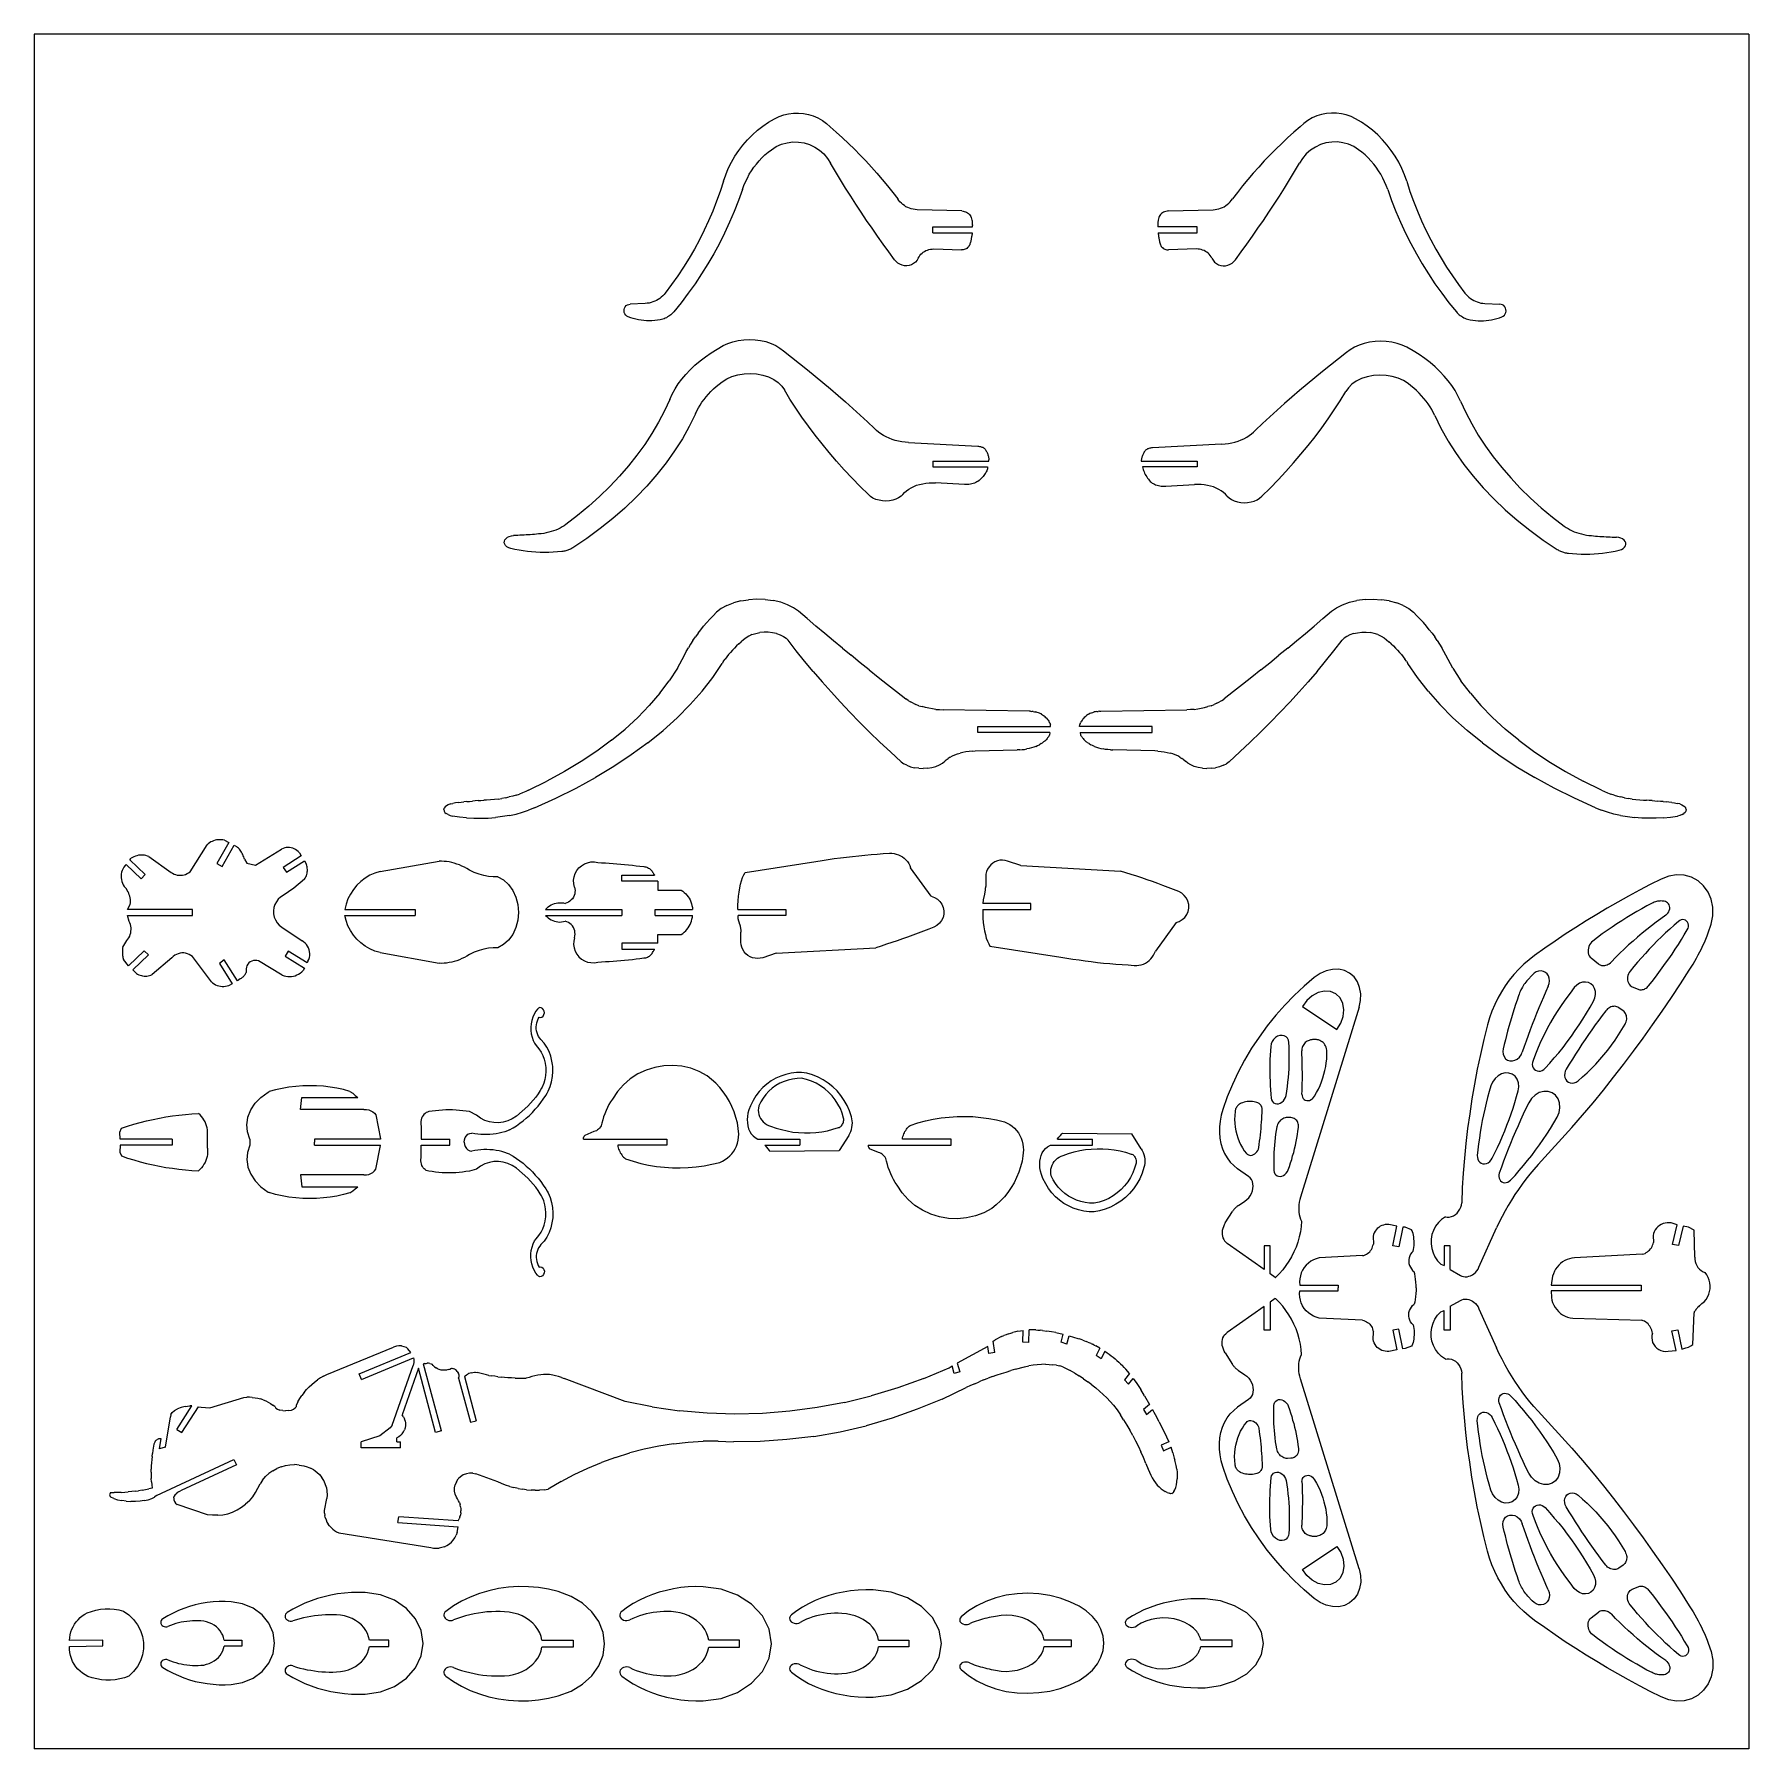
# Model space of a CAD drawing. Extents: x -79 to 65, y -73 to 71.
import ezdxf

# ---------------------------------------------------------------- set-up
doc = ezdxf.new("R2010")
doc.units = 0
doc.header["$MEASUREMENT"] = 0
doc.layers.get('0').update_dxf_attribs({"linetype": 'CONTINUOUS'})

msp = doc.modelspace()

# ---------------------------------------------------------------- linework, layer by layer
for p, q in [((64.9, 71.32), (-79.1, 71.32)), ((-79.1, 71.32), (-79.1, -72.68)), ((64.9, 71.32), (64.9, -72.68)), ((-18.36, 63.26), (-17.9, 63.61)), ((-17.9, 63.61), (-17.42, 63.94)), ((-17.42, 63.94), (-16.93, 64.23)), ((-16.93, 64.23), (-16.55, 64.42)), ((-16.55, 64.42), (-16.15, 64.56)), ((-16.15, 64.56), (-15.74, 64.65)), ((-15.74, 64.65), (-15.32, 64.71)), ((-15.32, 64.71), (-14.9, 64.71)), ((-14.9, 64.71), (-14.48, 64.68)), ((-14.48, 64.68), (-14.07, 64.59)), ((-14.07, 64.59), (-13.67, 64.47)), ((-13.67, 64.47), (-13.28, 64.3)), ((-13.28, 64.3), (-12.91, 64.09)), ((-12.91, 64.09), (-12.57, 63.84)), ((-12.57, 63.84), (-12.26, 63.56)), ((-12.26, 63.56), (-11.74, 63.1)), ((27.21, 63.56), (26.69, 63.1)), ((27.52, 63.84), (27.21, 63.56)), ((27.86, 64.09), (27.52, 63.84)), ((28.23, 64.3), (27.86, 64.09)), ((28.61, 64.47), (28.23, 64.3)), ((29.02, 64.59), (28.61, 64.47)), ((29.43, 64.68), (29.02, 64.59)), ((29.85, 64.71), (29.43, 64.68)), ((30.27, 64.71), (29.85, 64.71)), ((30.69, 64.65), (30.27, 64.71)), ((31.1, 64.56), (30.69, 64.65)), ((31.5, 64.42), (31.1, 64.56)), ((31.88, 64.23), (31.5, 64.42)), ((32.37, 63.94), (31.88, 64.23)), ((32.85, 63.61), (32.37, 63.94)), ((33.31, 63.26), (32.85, 63.61)), ((-19.93, 61.56), (-19.58, 62.02)), ((-19.58, 62.02), (-19.2, 62.46)), ((-19.2, 62.46), (-18.79, 62.87)), ((-18.79, 62.87), (-18.36, 63.26)), ((-16.78, 61.89), (-16.34, 62.08)), ((-16.34, 62.08), (-15.87, 62.21)), ((-15.87, 62.21), (-15.4, 62.28)), ((-15.4, 62.28), (-14.92, 62.27)), ((-14.92, 62.27), (-14.44, 62.2)), ((-14.44, 62.2), (-13.98, 62.06)), ((-13.98, 62.06), (-13.55, 61.85)), ((-11.74, 63.1), (-11.23, 62.63)), ((-11.23, 62.63), (-10.72, 62.16)), ((-10.72, 62.16), (-10.22, 61.67)), ((25.67, 62.16), (25.17, 61.67)), ((26.17, 62.63), (25.67, 62.16)), ((26.69, 63.1), (26.17, 62.63)), ((28.93, 62.06), (28.5, 61.85)), ((29.39, 62.2), (28.93, 62.06)), ((29.87, 62.27), (29.39, 62.2)), ((30.35, 62.28), (29.87, 62.27)), ((30.82, 62.21), (30.35, 62.28)), ((31.29, 62.08), (30.82, 62.21)), ((31.73, 61.89), (31.29, 62.08)), ((33.74, 62.87), (33.31, 63.26)), ((34.15, 62.46), (33.74, 62.87)), ((34.53, 62.02), (34.15, 62.46)), ((34.88, 61.56), (34.53, 62.02)), ((-20.81, 60.06), (-20.55, 60.58)), ((-20.55, 60.58), (-20.26, 61.08)), ((-20.26, 61.08), (-19.93, 61.56)), ((-18.45, 60.42), (-18.22, 60.69)), ((-18.22, 60.69), (-17.98, 60.94)), ((-17.98, 60.94), (-17.73, 61.19)), ((-17.73, 61.19), (-17.46, 61.42)), ((-17.46, 61.42), (-17.18, 61.63)), ((-17.18, 61.63), (-16.78, 61.89)), ((-13.55, 61.85), (-13.14, 61.59)), ((-13.14, 61.59), (-12.79, 61.27)), ((-12.79, 61.27), (-12.48, 60.9)), ((-12.48, 60.9), (-12.22, 60.49)), ((-11.81, 59.8), (-12.22, 60.49)), ((-10.22, 61.67), (-9.74, 61.18)), ((-9.74, 61.18), (-9.26, 60.68)), ((-9.26, 60.68), (-8.79, 60.17)), ((24.21, 60.68), (23.74, 60.17)), ((24.68, 61.18), (24.21, 60.68)), ((25.17, 61.67), (24.68, 61.18)), ((26.76, 59.8), (27.17, 60.49)), ((27.43, 60.9), (27.17, 60.49)), ((27.74, 61.27), (27.43, 60.9)), ((28.09, 61.59), (27.74, 61.27)), ((28.5, 61.85), (28.09, 61.59)), ((32.13, 61.63), (31.73, 61.89)), ((32.41, 61.42), (32.13, 61.63)), ((32.67, 61.19), (32.41, 61.42)), ((32.93, 60.94), (32.67, 61.19)), ((33.17, 60.69), (32.93, 60.94)), ((33.4, 60.42), (33.17, 60.69)), ((35.21, 61.08), (34.88, 61.56)), ((35.5, 60.58), (35.21, 61.08)), ((35.75, 60.06), (35.5, 60.58)), ((-21.22, 58.98), (-21.03, 59.53)), ((-21.03, 59.53), (-20.81, 60.06)), ((-19.37, 58.94), (-19.21, 59.25)), ((-19.21, 59.25), (-19.05, 59.56)), ((-19.05, 59.56), (-18.86, 59.86)), ((-18.86, 59.86), (-18.66, 60.15)), ((-18.66, 60.15), (-18.45, 60.42)), ((-11.39, 59.1), (-11.81, 59.8)), ((-10.96, 58.41), (-11.39, 59.1)), ((-8.79, 60.17), (-8.33, 59.65)), ((-8.33, 59.65), (-7.88, 59.12)), ((-7.88, 59.12), (-7.44, 58.59)), ((22.83, 59.12), (22.39, 58.59)), ((23.28, 59.65), (22.83, 59.12)), ((23.74, 60.17), (23.28, 59.65)), ((25.91, 58.41), (26.34, 59.1)), ((26.34, 59.1), (26.76, 59.8)), ((33.61, 60.15), (33.4, 60.42)), ((33.81, 59.86), (33.61, 60.15)), ((34, 59.56), (33.81, 59.86)), ((34.16, 59.25), (34, 59.56)), ((34.32, 58.94), (34.16, 59.25)), ((35.98, 59.53), (35.75, 60.06)), ((36.17, 58.98), (35.98, 59.53)), ((-21.49, 58.13), (-21.79, 57.3)), ((-21.22, 58.98), (-21.49, 58.13)), ((-19.63, 58.29), (-19.96, 57.35)), ((-19.63, 58.29), (-19.51, 58.61)), ((-19.51, 58.61), (-19.37, 58.94)), ((-10.53, 57.73), (-10.96, 58.41)), ((-10.09, 57.05), (-10.53, 57.73)), ((-7.44, 58.59), (-7, 58.04)), ((-7, 58.04), (-6.58, 57.49)), ((21.95, 58.04), (21.53, 57.49)), ((22.39, 58.59), (21.95, 58.04)), ((25.04, 57.05), (25.48, 57.73)), ((25.48, 57.73), (25.91, 58.41)), ((34.45, 58.61), (34.32, 58.94)), ((34.58, 58.29), (34.45, 58.61)), ((34.58, 58.29), (34.9, 57.35)), ((36.17, 58.98), (36.44, 58.13)), ((36.44, 58.13), (36.74, 57.3)), ((-22.12, 56.47), (-22.47, 55.66)), ((-21.79, 57.3), (-22.12, 56.47)), ((-20.31, 56.44), (-20.7, 55.53)), ((-19.96, 57.35), (-20.31, 56.44)), ((-9.64, 56.37), (-10.09, 57.05)), ((-9.19, 55.69), (-9.64, 56.37)), ((-6.49, 57.36), (-6.58, 57.49)), ((-6.39, 57.24), (-6.49, 57.36)), ((-6.27, 57.13), (-6.39, 57.24)), ((-6.15, 57.02), (-6.27, 57.13)), ((-6.02, 56.93), (-6.15, 57.02)), ((-5.89, 56.84), (-6.02, 56.93)), ((-5.74, 56.77), (-5.89, 56.84)), ((-5.59, 56.71), (-5.74, 56.77)), ((-5.44, 56.66), (-5.59, 56.71)), ((-5.28, 56.62), (-5.44, 56.66)), ((-5.12, 56.6), (-5.28, 56.62)), ((-4.96, 56.59), (-5.12, 56.6)), ((-1.19, 56.48), (-4.96, 56.59)), ((-1.19, 56.48), (-1.09, 56.47)), ((-1.09, 56.47), (-0.99, 56.45)), ((-0.99, 56.45), (-0.89, 56.42)), ((-0.89, 56.42), (-0.8, 56.38)), ((-0.8, 56.38), (-0.71, 56.32)), ((-0.71, 56.32), (-0.63, 56.26)), ((-0.63, 56.26), (-0.56, 56.18)), ((-0.56, 56.18), (-0.49, 56.1)), ((15.5, 56.18), (15.44, 56.1)), ((15.58, 56.26), (15.5, 56.18)), ((15.66, 56.32), (15.58, 56.26)), ((15.74, 56.38), (15.66, 56.32)), ((15.84, 56.42), (15.74, 56.38)), ((15.94, 56.45), (15.84, 56.42)), ((16.04, 56.47), (15.94, 56.45)), ((16.14, 56.48), (16.04, 56.47)), ((16.14, 56.48), (19.91, 56.59)), ((19.91, 56.59), (20.07, 56.6)), ((20.07, 56.6), (20.23, 56.62)), ((20.23, 56.62), (20.39, 56.66)), ((20.39, 56.66), (20.54, 56.71)), ((20.54, 56.71), (20.69, 56.77)), ((20.69, 56.77), (20.83, 56.84)), ((20.83, 56.84), (20.97, 56.93)), ((20.97, 56.93), (21.1, 57.02)), ((21.1, 57.02), (21.22, 57.13)), ((21.22, 57.13), (21.34, 57.24)), ((21.34, 57.24), (21.44, 57.36)), ((21.44, 57.36), (21.53, 57.49)), ((24.14, 55.69), (24.59, 56.37)), ((24.59, 56.37), (25.04, 57.05)), ((34.9, 57.35), (35.26, 56.44)), ((35.26, 56.44), (35.65, 55.53)), ((36.74, 57.3), (37.07, 56.47)), ((37.07, 56.47), (37.42, 55.66)), ((-22.84, 54.86), (-23.24, 54.06)), ((-22.47, 55.66), (-22.84, 54.86)), ((-20.7, 55.53), (-21.12, 54.63)), ((-8.73, 55.03), (-9.19, 55.69)), ((-8.27, 54.36), (-8.73, 55.03)), ((-3.63, 55.15), (-0.31, 55.15)), ((-3.63, 54.65), (-3.63, 55.15)), ((-0.49, 56.1), (-0.44, 56.01)), ((-0.44, 56.01), (-0.4, 55.92)), ((-0.4, 55.92), (-0.37, 55.82)), ((-0.37, 55.82), (-0.35, 55.72)), ((-0.35, 55.72), (-0.34, 55.68)), ((-0.34, 55.68), (-0.34, 55.64)), ((-0.34, 55.64), (-0.34, 55.61)), ((-0.34, 55.61), (-0.33, 55.57)), ((-0.33, 55.57), (-0.33, 55.53)), ((-0.33, 55.53), (-0.33, 55.5)), ((-0.33, 55.5), (-0.32, 55.46)), ((-0.32, 55.46), (-0.32, 55.42)), ((-0.32, 55.42), (-0.32, 55.38)), ((-0.32, 55.38), (-0.32, 55.35)), ((-0.32, 55.35), (-0.31, 55.31)), ((-0.31, 55.31), (-0.31, 55.27)), ((-0.31, 55.15), (-0.31, 55.27)), ((15.27, 55.29), (15.26, 55.24)), ((15.26, 55.24), (15.26, 55.19)), ((15.26, 55.19), (15.26, 55.15)), ((18.58, 55.15), (15.26, 55.15)), ((15.28, 55.48), (15.27, 55.43)), ((15.27, 55.43), (15.27, 55.39)), ((15.27, 55.39), (15.27, 55.34)), ((15.27, 55.34), (15.27, 55.29)), ((15.29, 55.62), (15.28, 55.58)), ((15.28, 55.58), (15.28, 55.53)), ((15.28, 55.53), (15.28, 55.48)), ((15.3, 55.72), (15.29, 55.67)), ((15.29, 55.67), (15.29, 55.62)), ((15.32, 55.82), (15.3, 55.72)), ((15.35, 55.92), (15.32, 55.82)), ((15.39, 56.01), (15.35, 55.92)), ((15.44, 56.1), (15.39, 56.01)), ((18.58, 54.65), (18.58, 55.15)), ((23.22, 54.36), (23.68, 55.03)), ((23.68, 55.03), (24.14, 55.69)), ((35.65, 55.53), (36.07, 54.63)), ((37.42, 55.66), (37.79, 54.86)), ((37.79, 54.86), (38.19, 54.06)), ((-23.66, 53.28), (-24.11, 52.51)), ((-23.24, 54.06), (-23.66, 53.28)), ((-21.56, 53.75), (-22.03, 52.88)), ((-21.12, 54.63), (-21.56, 53.75)), ((-7.8, 53.7), (-8.27, 54.36)), ((-7.32, 53.04), (-7.8, 53.7)), ((-3.83, 53.27), (-3.7, 53.28)), ((-3.7, 53.28), (-3.56, 53.29)), ((-3.63, 54.65), (-0.34, 54.65)), ((-3.56, 53.29), (-1.23, 53.21)), ((-0.84, 53.3), (-0.91, 53.27)), ((-0.78, 53.34), (-0.84, 53.3)), ((-0.71, 53.4), (-0.78, 53.34)), ((-0.66, 53.45), (-0.71, 53.4)), ((-0.61, 53.51), (-0.66, 53.45)), ((-0.57, 53.58), (-0.61, 53.51)), ((-0.53, 53.65), (-0.57, 53.58)), ((-0.51, 53.73), (-0.53, 53.65)), ((-0.49, 53.79), (-0.51, 53.73)), ((-0.47, 53.86), (-0.49, 53.79)), ((-0.45, 53.92), (-0.47, 53.86)), ((-0.44, 53.99), (-0.45, 53.92)), ((-0.42, 54.06), (-0.44, 53.99)), ((-0.41, 54.12), (-0.42, 54.06)), ((-0.4, 54.19), (-0.41, 54.12)), ((-0.38, 54.25), (-0.4, 54.19)), ((-0.37, 54.32), (-0.38, 54.25)), ((-0.36, 54.39), (-0.37, 54.32)), ((-0.35, 54.45), (-0.36, 54.39)), ((-0.34, 54.52), (-0.35, 54.45)), ((-0.34, 54.65), (-0.34, 54.52)), ((15.29, 54.65), (15.3, 54.57)), ((15.29, 54.65), (18.58, 54.65)), ((15.3, 54.57), (15.31, 54.49)), ((15.31, 54.49), (15.32, 54.41)), ((15.32, 54.41), (15.33, 54.34)), ((15.33, 54.34), (15.34, 54.26)), ((15.34, 54.26), (15.36, 54.18)), ((15.36, 54.18), (15.37, 54.11)), ((15.37, 54.11), (15.38, 54.03)), ((15.38, 54.03), (15.4, 53.96)), ((15.4, 53.96), (15.42, 53.88)), ((15.42, 53.88), (15.44, 53.8)), ((15.44, 53.8), (15.45, 53.73)), ((15.45, 53.73), (15.48, 53.65)), ((15.48, 53.65), (15.52, 53.58)), ((15.52, 53.58), (15.56, 53.51)), ((15.56, 53.51), (15.61, 53.45)), ((15.61, 53.45), (15.66, 53.4)), ((15.66, 53.4), (15.72, 53.34)), ((15.72, 53.34), (15.79, 53.3)), ((15.79, 53.3), (15.86, 53.27)), ((18.51, 53.29), (16.17, 53.21)), ((18.65, 53.28), (18.51, 53.29)), ((18.78, 53.27), (18.65, 53.28)), ((22.27, 53.04), (22.75, 53.7)), ((22.75, 53.7), (23.22, 54.36)), ((36.07, 54.63), (36.51, 53.75)), ((36.51, 53.75), (36.98, 52.88)), ((38.19, 54.06), (38.61, 53.28)), ((38.61, 53.28), (39.06, 52.51)), ((-24.11, 52.51), (-24.57, 51.76)), ((-22.52, 52.03), (-23.05, 51.19)), ((-22.03, 52.88), (-22.52, 52.03)), ((-6.84, 52.39), (-7.32, 53.04)), ((-6.71, 52.23), (-6.84, 52.39)), ((-6.56, 52.1), (-6.71, 52.23)), ((-6.39, 52), (-6.56, 52.1)), ((-6.21, 51.92), (-6.39, 52)), ((-6.01, 51.88), (-6.21, 51.92)), ((-5.81, 51.88), (-6.01, 51.88)), ((-5.61, 51.91), (-5.81, 51.88)), ((-5.42, 51.97), (-5.61, 51.91)), ((-5.25, 52.07), (-5.42, 51.97)), ((-5.09, 52.19), (-5.25, 52.07)), ((-4.96, 52.34), (-5.09, 52.19)), ((-4.86, 52.51), (-4.96, 52.34)), ((-4.86, 52.51), (-4.79, 52.63)), ((-4.79, 52.63), (-4.72, 52.74)), ((-4.72, 52.74), (-4.63, 52.84)), ((-4.63, 52.84), (-4.54, 52.93)), ((-4.54, 52.93), (-4.43, 53.02)), ((-4.43, 53.02), (-4.32, 53.09)), ((-4.32, 53.09), (-4.21, 53.15)), ((-4.21, 53.15), (-4.08, 53.2)), ((-4.08, 53.2), (-3.96, 53.24)), ((-3.96, 53.24), (-3.83, 53.27)), ((-1.15, 53.21), (-1.23, 53.21)), ((-1.07, 53.22), (-1.15, 53.21)), ((-0.99, 53.24), (-1.07, 53.22)), ((-0.91, 53.27), (-0.99, 53.24)), ((15.86, 53.27), (15.94, 53.24)), ((15.94, 53.24), (16.02, 53.22)), ((16.02, 53.22), (16.09, 53.21)), ((16.09, 53.21), (16.17, 53.21)), ((18.91, 53.24), (18.78, 53.27)), ((19.03, 53.2), (18.91, 53.24)), ((19.16, 53.15), (19.03, 53.2)), ((19.27, 53.09), (19.16, 53.15)), ((19.38, 53.02), (19.27, 53.09)), ((19.49, 52.93), (19.38, 53.02)), ((19.58, 52.84), (19.49, 52.93)), ((19.67, 52.74), (19.58, 52.84)), ((19.74, 52.63), (19.67, 52.74)), ((19.81, 52.51), (19.74, 52.63)), ((19.81, 52.51), (19.91, 52.34)), ((19.91, 52.34), (20.04, 52.19)), ((20.04, 52.19), (20.2, 52.07)), ((20.2, 52.07), (20.37, 51.97)), ((20.37, 51.97), (20.56, 51.91)), ((20.56, 51.91), (20.76, 51.88)), ((20.76, 51.88), (20.96, 51.88)), ((20.96, 51.88), (21.16, 51.92)), ((21.16, 51.92), (21.34, 52)), ((21.34, 52), (21.51, 52.1)), ((21.51, 52.1), (21.66, 52.23)), ((21.66, 52.23), (21.79, 52.39)), ((21.79, 52.39), (22.27, 53.04)), ((36.98, 52.88), (37.47, 52.03)), ((37.47, 52.03), (38, 51.19)), ((39.06, 52.51), (39.52, 51.76)), ((-25.06, 51.02), (-25.57, 50.3)), ((-24.57, 51.76), (-25.06, 51.02)), ((-23.05, 51.19), (-23.59, 50.37)), ((38, 51.19), (38.54, 50.37)), ((39.52, 51.76), (40.01, 51.02)), ((40.01, 51.02), (40.52, 50.3)), ((-26.85, 48.97), (-26.99, 48.9)), ((-26.71, 49.05), (-26.85, 48.97)), ((-26.57, 49.14), (-26.71, 49.05)), ((-26.44, 49.24), (-26.57, 49.14)), ((-26.32, 49.35), (-26.44, 49.24)), ((-26.21, 49.46), (-26.32, 49.35)), ((-26.11, 49.59), (-26.21, 49.46)), ((-25.57, 50.3), (-26.11, 49.59)), ((-24.17, 49.57), (-24.77, 48.78)), ((-23.59, 50.37), (-24.17, 49.57)), ((38.54, 50.37), (39.12, 49.57)), ((39.12, 49.57), (39.72, 48.78)), ((40.52, 50.3), (41.06, 49.59)), ((41.06, 49.59), (41.16, 49.46)), ((41.16, 49.46), (41.27, 49.35)), ((41.27, 49.35), (41.39, 49.24)), ((41.39, 49.24), (41.52, 49.14)), ((41.52, 49.14), (41.66, 49.05)), ((41.66, 49.05), (41.8, 48.97)), ((41.8, 48.97), (41.94, 48.9)), ((-29.57, 48.08), (-29.56, 48.2)), ((-29.55, 47.95), (-29.57, 48.08)), ((-29.56, 48.2), (-29.53, 48.32)), ((-29.5, 47.84), (-29.55, 47.95)), ((-29.53, 48.32), (-29.47, 48.43)), ((-29.43, 47.74), (-29.5, 47.84)), ((-29.47, 48.43), (-29.38, 48.53)), ((-29.33, 47.65), (-29.43, 47.74)), ((-29.38, 48.53), (-29.28, 48.6)), ((-29.22, 47.59), (-29.33, 47.65)), ((-29.28, 48.6), (-29.16, 48.64)), ((-29.01, 47.51), (-29.22, 47.59)), ((-29.16, 48.64), (-29.04, 48.66)), ((-27.78, 48.72), (-29.04, 48.66)), ((-27.62, 48.73), (-27.78, 48.72)), ((-27.46, 48.75), (-27.62, 48.73)), ((-27.3, 48.79), (-27.46, 48.75)), ((-27.14, 48.84), (-27.3, 48.79)), ((-26.99, 48.9), (-27.14, 48.84)), ((-26.01, 47.52), (-26.11, 47.47)), ((-25.91, 47.58), (-26.01, 47.52)), ((-25.81, 47.64), (-25.91, 47.58)), ((-25.72, 47.7), (-25.81, 47.64)), ((-25.63, 47.77), (-25.72, 47.7)), ((-25.54, 47.85), (-25.63, 47.77)), ((-25.46, 47.93), (-25.54, 47.85)), ((-25.39, 48.02), (-25.46, 47.93)), ((-24.77, 48.78), (-25.39, 48.02)), ((39.72, 48.78), (40.34, 48.02)), ((40.34, 48.02), (40.41, 47.93)), ((40.41, 47.93), (40.49, 47.85)), ((40.49, 47.85), (40.58, 47.77)), ((40.58, 47.77), (40.67, 47.7)), ((40.67, 47.7), (40.76, 47.64)), ((40.76, 47.64), (40.86, 47.58)), ((40.86, 47.58), (40.96, 47.52)), ((40.96, 47.52), (41.06, 47.47)), ((41.94, 48.9), (42.09, 48.84)), ((42.09, 48.84), (42.25, 48.79)), ((42.25, 48.79), (42.4, 48.75)), ((42.4, 48.75), (42.56, 48.73)), ((42.56, 48.73), (42.73, 48.72)), ((42.73, 48.72), (43.99, 48.66)), ((43.96, 47.51), (44.17, 47.59)), ((44.11, 48.64), (43.99, 48.66)), ((44.23, 48.6), (44.11, 48.64)), ((44.17, 47.59), (44.28, 47.65)), ((44.33, 48.53), (44.23, 48.6)), ((44.28, 47.65), (44.38, 47.74)), ((44.42, 48.43), (44.33, 48.53)), ((44.38, 47.74), (44.45, 47.84)), ((44.48, 48.32), (44.42, 48.43)), ((44.45, 47.84), (44.5, 47.95)), ((44.51, 48.2), (44.48, 48.32)), ((44.5, 47.95), (44.52, 48.08)), ((44.52, 48.08), (44.51, 48.2)), ((-28.79, 47.44), (-29.01, 47.51)), ((-28.57, 47.39), (-28.79, 47.44)), ((-28.35, 47.34), (-28.57, 47.39)), ((-28.13, 47.3), (-28.35, 47.34)), ((-27.9, 47.27), (-28.13, 47.3)), ((-27.67, 47.26), (-27.9, 47.27)), ((-27.45, 47.25), (-27.67, 47.26)), ((-27.22, 47.26), (-27.45, 47.25)), ((-26.99, 47.27), (-27.22, 47.26)), ((-26.77, 47.3), (-26.99, 47.27)), ((-26.54, 47.34), (-26.77, 47.3)), ((-26.43, 47.36), (-26.54, 47.34)), ((-26.32, 47.39), (-26.43, 47.36)), ((-26.21, 47.43), (-26.32, 47.39)), ((-26.11, 47.47), (-26.21, 47.43)), ((41.06, 47.47), (41.16, 47.43)), ((41.16, 47.43), (41.27, 47.39)), ((41.27, 47.39), (41.38, 47.36)), ((41.38, 47.36), (41.49, 47.34)), ((41.49, 47.34), (41.72, 47.3)), ((41.72, 47.3), (41.94, 47.27)), ((41.94, 47.27), (42.17, 47.26)), ((42.17, 47.26), (42.4, 47.25)), ((42.4, 47.25), (42.62, 47.26)), ((42.62, 47.26), (42.85, 47.27)), ((42.85, 47.27), (43.08, 47.3)), ((43.08, 47.3), (43.3, 47.34)), ((43.3, 47.34), (43.52, 47.39)), ((43.52, 47.39), (43.74, 47.44)), ((43.74, 47.44), (43.96, 47.51)), ((-22.26, 44.57), (-21.75, 44.88)), ((-21.75, 44.88), (-21.23, 45.18)), ((-21.23, 45.18), (-20.84, 45.36)), ((-20.84, 45.36), (-20.42, 45.5)), ((-20.42, 45.5), (-19.97, 45.61)), ((-19.97, 45.61), (-19.51, 45.67)), ((-19.51, 45.67), (-19.03, 45.69)), ((-19.03, 45.69), (-18.56, 45.67)), ((-18.56, 45.67), (-18.1, 45.61)), ((-18.1, 45.61), (-17.65, 45.51)), ((-17.65, 45.51), (-17.22, 45.36)), ((-17.22, 45.36), (-16.83, 45.18)), ((-16.83, 45.18), (-16.48, 44.97)), ((-16.48, 44.97), (-16.17, 44.73)), ((-16.17, 44.73), (-15.49, 44.21)), ((31.43, 44.83), (31.12, 44.59)), ((31.78, 45.04), (31.43, 44.83)), ((32.17, 45.22), (31.78, 45.04)), ((32.6, 45.36), (32.17, 45.22)), ((33.04, 45.47), (32.6, 45.36)), ((33.51, 45.53), (33.04, 45.47)), ((33.98, 45.55), (33.51, 45.53)), ((34.46, 45.53), (33.98, 45.55)), ((34.92, 45.47), (34.46, 45.53)), ((35.37, 45.36), (34.92, 45.47)), ((35.79, 45.22), (35.37, 45.36)), ((36.18, 45.04), (35.79, 45.22)), ((36.7, 44.74), (36.18, 45.04)), ((37.21, 44.43), (36.7, 44.74)), ((-24, 43.15), (-23.61, 43.53)), ((-23.61, 43.53), (-23.18, 43.89)), ((-23.18, 43.89), (-22.73, 44.24)), ((-22.73, 44.24), (-22.26, 44.57)), ((-15.49, 44.21), (-14.82, 43.68)), ((-14.82, 43.68), (-14.16, 43.15)), ((29.77, 43.54), (29.11, 43.01)), ((30.44, 44.06), (29.77, 43.54)), ((31.12, 44.59), (30.44, 44.06)), ((37.68, 44.09), (37.21, 44.43)), ((38.13, 43.75), (37.68, 44.09)), ((38.56, 43.39), (38.13, 43.75)), ((38.95, 43.01), (38.56, 43.39)), ((-25.28, 41.53), (-25.01, 41.95)), ((-25.01, 41.95), (-24.71, 42.36)), ((-24.71, 42.36), (-24.37, 42.76)), ((-24.37, 42.76), (-24, 43.15)), ((-21.82, 41.74), (-21.58, 41.94)), ((-21.58, 41.94), (-21.33, 42.14)), ((-21.33, 42.14), (-20.94, 42.38)), ((-20.94, 42.38), (-20.5, 42.58)), ((-20.5, 42.58), (-20.01, 42.73)), ((-20.01, 42.73), (-19.49, 42.81)), ((-19.49, 42.81), (-18.96, 42.83)), ((-18.96, 42.83), (-18.43, 42.79)), ((-18.43, 42.79), (-17.91, 42.69)), ((-17.91, 42.69), (-17.43, 42.54)), ((-17.43, 42.54), (-16.99, 42.33)), ((-16.99, 42.33), (-16.62, 42.07)), ((-16.62, 42.07), (-16.32, 41.77)), ((-16.32, 41.77), (-16.1, 41.45)), ((-14.16, 43.15), (-13.51, 42.61)), ((-13.51, 42.61), (-12.86, 42.08)), ((-12.86, 42.08), (-12.22, 41.54)), ((27.81, 41.94), (27.17, 41.39)), ((28.46, 42.47), (27.81, 41.94)), ((29.11, 43.01), (28.46, 42.47)), ((31.57, 41.93), (31.27, 41.63)), ((31.94, 42.19), (31.57, 41.93)), ((32.38, 42.4), (31.94, 42.19)), ((32.86, 42.55), (32.38, 42.4)), ((33.37, 42.65), (32.86, 42.55)), ((33.91, 42.69), (33.37, 42.65)), ((34.44, 42.67), (33.91, 42.69)), ((34.96, 42.58), (34.44, 42.67)), ((35.45, 42.44), (34.96, 42.58)), ((35.89, 42.24), (35.45, 42.44)), ((36.28, 42), (35.89, 42.24)), ((36.53, 41.8), (36.28, 42)), ((36.77, 41.6), (36.53, 41.8)), ((39.32, 42.62), (38.95, 43.01)), ((39.66, 42.22), (39.32, 42.62)), ((39.96, 41.81), (39.66, 42.22)), ((40.23, 41.39), (39.96, 41.81)), ((-25.73, 40.66), (-26.18, 39.69)), ((-25.73, 40.66), (-25.52, 41.1)), ((-25.52, 41.1), (-25.28, 41.53)), ((-23.18, 40.18), (-23.02, 40.41)), ((-23.02, 40.41), (-22.85, 40.65)), ((-22.85, 40.65), (-22.67, 40.88)), ((-22.67, 40.88), (-22.47, 41.1)), ((-22.47, 41.1), (-22.27, 41.32)), ((-22.27, 41.32), (-22.05, 41.53)), ((-22.05, 41.53), (-21.82, 41.74)), ((-15.63, 40.68), (-16.1, 41.45)), ((-15.13, 39.91), (-15.63, 40.68)), ((-12.22, 41.54), (-11.58, 40.99)), ((-11.58, 40.99), (-10.96, 40.44)), ((-10.96, 40.44), (-10.34, 39.89)), ((26.53, 40.85), (25.91, 40.3)), ((27.17, 41.39), (26.53, 40.85)), ((30.08, 39.77), (30.58, 40.54)), ((30.58, 40.54), (31.05, 41.31)), ((31.27, 41.63), (31.05, 41.31)), ((37, 41.39), (36.77, 41.6)), ((37.22, 41.18), (37, 41.39)), ((37.42, 40.96), (37.22, 41.18)), ((37.62, 40.73), (37.42, 40.96)), ((37.8, 40.51), (37.62, 40.73)), ((37.97, 40.27), (37.8, 40.51)), ((40.47, 40.96), (40.23, 41.39)), ((40.61, 40.68), (40.47, 40.96)), ((40.68, 40.52), (40.61, 40.68)), ((40.68, 40.52), (41.13, 39.55)), ((-26.18, 39.69), (-26.68, 38.74)), ((-23.57, 39.45), (-24.09, 38.39)), ((-23.57, 39.45), (-23.45, 39.7)), ((-23.45, 39.7), (-23.32, 39.94)), ((-23.32, 39.94), (-23.18, 40.18)), ((-14.62, 39.16), (-15.13, 39.91)), ((-14.08, 38.4), (-14.62, 39.16)), ((-10.34, 39.89), (-9.73, 39.33)), ((-9.73, 39.33), (-9.12, 38.77)), ((24.67, 39.19), (24.07, 38.63)), ((25.29, 39.75), (24.67, 39.19)), ((25.91, 40.3), (25.29, 39.75)), ((29.03, 38.26), (29.57, 39.01)), ((29.57, 39.01), (30.08, 39.77)), ((38.13, 40.04), (37.97, 40.27)), ((38.27, 39.8), (38.13, 40.04)), ((38.4, 39.55), (38.27, 39.8)), ((38.52, 39.31), (38.4, 39.55)), ((38.52, 39.31), (39.04, 38.25)), ((41.13, 39.55), (41.63, 38.6)), ((-27.23, 37.8), (-27.83, 36.87)), ((-26.68, 38.74), (-27.23, 37.8)), ((-24.09, 38.39), (-24.67, 37.35)), ((-13.52, 37.66), (-14.08, 38.4)), ((-12.94, 36.92), (-13.52, 37.66)), ((-9.12, 38.77), (-8.52, 38.21)), ((-8.36, 38.05), (-8.52, 38.21)), ((-8.19, 37.89), (-8.36, 38.05)), ((-7.99, 37.75), (-8.19, 37.89)), ((-7.78, 37.62), (-7.99, 37.75)), ((-7.55, 37.5), (-7.78, 37.62)), ((-7.31, 37.39), (-7.55, 37.5)), ((22.5, 37.35), (22.73, 37.48)), ((22.73, 37.48), (22.94, 37.61)), ((22.94, 37.61), (23.14, 37.75)), ((23.14, 37.75), (23.31, 37.91)), ((23.31, 37.91), (23.47, 38.07)), ((24.07, 38.63), (23.47, 38.07)), ((27.89, 36.78), (28.47, 37.52)), ((28.47, 37.52), (29.03, 38.26)), ((39.04, 38.25), (39.62, 37.21)), ((41.63, 38.6), (42.18, 37.66)), ((42.18, 37.66), (42.78, 36.73)), ((-27.83, 36.87), (-28.49, 35.96)), ((-25.32, 36.33), (-26.03, 35.32)), ((-24.67, 37.35), (-25.32, 36.33)), ((-12.34, 36.19), (-12.94, 36.92)), ((-11.72, 35.47), (-12.34, 36.19)), ((-7.06, 37.29), (-7.31, 37.39)), ((-6.79, 37.21), (-7.06, 37.29)), ((-6.52, 37.14), (-6.79, 37.21)), ((-6.24, 37.09), (-6.52, 37.14)), ((-5.96, 37.05), (-6.24, 37.09)), ((-5.67, 37.03), (-5.96, 37.05)), ((-5.67, 37.03), (0.14, 36.73)), ((0.14, 36.73), (0.21, 36.73)), ((0.21, 36.73), (0.29, 36.71)), ((0.29, 36.71), (0.36, 36.7)), ((0.36, 36.7), (0.43, 36.68)), ((0.43, 36.68), (0.49, 36.65)), ((0.49, 36.65), (0.56, 36.63)), ((0.56, 36.63), (0.62, 36.59)), ((0.62, 36.59), (0.67, 36.56)), ((0.67, 36.56), (0.72, 36.52)), ((0.72, 36.52), (0.76, 36.48)), ((0.76, 36.48), (0.8, 36.43)), ((0.8, 36.43), (0.83, 36.39)), ((0.83, 36.39), (0.86, 36.32)), ((0.86, 36.32), (0.9, 36.25)), ((0.9, 36.25), (0.93, 36.19)), ((0.93, 36.19), (0.95, 36.12)), ((0.95, 36.12), (0.98, 36.06)), ((0.98, 36.06), (1, 35.99)), ((14.03, 36.06), (14, 36)), ((14.06, 36.12), (14.03, 36.06)), ((14.09, 36.18), (14.06, 36.12)), ((14.12, 36.24), (14.09, 36.18)), ((14.15, 36.29), (14.12, 36.24)), ((14.19, 36.34), (14.15, 36.29)), ((14.23, 36.38), (14.19, 36.34)), ((14.28, 36.42), (14.23, 36.38)), ((14.33, 36.45), (14.28, 36.42)), ((14.39, 36.49), (14.33, 36.45)), ((14.45, 36.51), (14.39, 36.49)), ((14.52, 36.54), (14.45, 36.51)), ((14.59, 36.56), (14.52, 36.54)), ((14.66, 36.57), (14.59, 36.56)), ((14.74, 36.58), (14.66, 36.57)), ((14.81, 36.59), (14.74, 36.58)), ((20.62, 36.89), (14.81, 36.59)), ((20.62, 36.89), (20.91, 36.91)), ((20.91, 36.91), (21.19, 36.95)), ((21.19, 36.95), (21.47, 37)), ((21.47, 37), (21.74, 37.07)), ((21.74, 37.07), (22.01, 37.15)), ((22.01, 37.15), (22.26, 37.25)), ((22.26, 37.25), (22.5, 37.35)), ((26.67, 35.33), (27.29, 36.05)), ((27.29, 36.05), (27.89, 36.78)), ((39.62, 37.21), (39.65, 37.16)), ((39.65, 37.16), (40.27, 36.19)), ((40.27, 36.19), (40.98, 35.18)), ((42.78, 36.73), (43.44, 35.82)), ((-29.2, 35.07), (-29.96, 34.2)), ((-28.49, 35.96), (-29.2, 35.07)), ((-26.03, 35.32), (-26.8, 34.34)), ((-11.08, 34.75), (-11.72, 35.47)), ((-10.42, 34.05), (-11.08, 34.75)), ((-3.63, 35.48), (-3.63, 34.98)), ((-3.63, 35.48), (1.08, 35.48)), ((-3.63, 34.98), (0.97, 34.98)), ((0.86, 34.58), (0.82, 34.5)), ((0.9, 34.66), (0.86, 34.58)), ((0.94, 34.75), (0.9, 34.66)), ((0.97, 34.83), (0.94, 34.75)), ((0.97, 34.98), (0.97, 34.83)), ((1, 35.99), (1.02, 35.92)), ((1.02, 35.92), (1.04, 35.85)), ((1.04, 35.85), (1.05, 35.78)), ((1.05, 35.78), (1.06, 35.72)), ((1.06, 35.72), (1.07, 35.65)), ((1.07, 35.65), (1.08, 35.58)), ((1.08, 35.48), (1.08, 35.58)), ((13.88, 35.55), (13.87, 35.48)), ((13.87, 35.48), (18.58, 35.48)), ((13.89, 35.61), (13.88, 35.55)), ((13.9, 35.68), (13.89, 35.61)), ((13.92, 35.74), (13.9, 35.68)), ((13.93, 35.81), (13.92, 35.74)), ((13.95, 35.87), (13.93, 35.81)), ((13.97, 35.93), (13.95, 35.87)), ((14, 36), (13.97, 35.93)), ((18.58, 34.98), (13.98, 34.98)), ((13.98, 34.98), (14.01, 34.88)), ((14.01, 34.88), (14.04, 34.77)), ((14.04, 34.77), (14.07, 34.67)), ((14.07, 34.67), (14.12, 34.56)), ((14.12, 34.56), (14.16, 34.46)), ((18.58, 35.48), (18.58, 34.98)), ((25.37, 33.9), (26.03, 34.61)), ((26.03, 34.61), (26.67, 35.33)), ((40.98, 35.18), (41.75, 34.2)), ((43.44, 35.82), (44.15, 34.93)), ((44.15, 34.93), (44.91, 34.06)), ((-30.76, 33.34), (-31.62, 32.51)), ((-29.96, 34.2), (-30.76, 33.34)), ((-27.64, 33.38), (-28.54, 32.44)), ((-26.8, 34.34), (-27.64, 33.38)), ((-9.74, 33.35), (-10.42, 34.05)), ((-9.04, 32.66), (-9.74, 33.35)), ((-5.65, 33.12), (-5.44, 33.24)), ((-5.44, 33.24), (-5.22, 33.34)), ((-5.22, 33.34), (-4.99, 33.44)), ((-4.99, 33.44), (-4.74, 33.51)), ((-4.74, 33.51), (-4.48, 33.57)), ((-4.48, 33.57), (-4.22, 33.62)), ((-4.22, 33.62), (-3.95, 33.65)), ((-3.95, 33.65), (-3.68, 33.66)), ((-3.68, 33.66), (-3.4, 33.65)), ((-0.98, 33.51), (-3.4, 33.65)), ((-0.85, 33.5), (-0.98, 33.51)), ((-0.73, 33.51), (-0.85, 33.5)), ((-0.6, 33.52), (-0.73, 33.51)), ((-0.48, 33.53), (-0.6, 33.52)), ((-0.36, 33.56), (-0.48, 33.53)), ((-0.25, 33.59), (-0.36, 33.56)), ((-0.14, 33.63), (-0.25, 33.59)), ((-0.03, 33.67), (-0.14, 33.63)), ((0.07, 33.72), (-0.03, 33.67)), ((0.16, 33.77), (0.07, 33.72)), ((0.25, 33.84), (0.16, 33.77)), ((0.33, 33.9), (0.25, 33.84)), ((0.4, 33.97), (0.33, 33.9)), ((0.47, 34.04), (0.4, 33.97)), ((0.54, 34.12), (0.47, 34.04)), ((0.6, 34.19), (0.54, 34.12)), ((0.66, 34.27), (0.6, 34.19)), ((0.72, 34.34), (0.66, 34.27)), ((0.77, 34.42), (0.72, 34.34)), ((0.82, 34.5), (0.77, 34.42)), ((14.16, 34.46), (14.21, 34.36)), ((14.21, 34.36), (14.27, 34.25)), ((14.27, 34.25), (14.33, 34.15)), ((14.33, 34.15), (14.4, 34.05)), ((14.4, 34.05), (14.47, 33.95)), ((14.47, 33.95), (14.54, 33.86)), ((14.54, 33.86), (14.62, 33.76)), ((14.62, 33.76), (14.7, 33.69)), ((14.7, 33.69), (14.79, 33.63)), ((14.79, 33.63), (14.88, 33.58)), ((14.88, 33.58), (14.98, 33.53)), ((14.98, 33.53), (15.08, 33.49)), ((15.08, 33.49), (15.2, 33.45)), ((15.2, 33.45), (15.31, 33.42)), ((15.31, 33.42), (15.43, 33.39)), ((15.43, 33.39), (15.55, 33.37)), ((15.55, 33.37), (15.68, 33.36)), ((15.68, 33.36), (15.8, 33.36)), ((15.8, 33.36), (15.93, 33.36)), ((15.93, 33.36), (18.35, 33.51)), ((18.62, 33.52), (18.35, 33.51)), ((18.9, 33.51), (18.62, 33.52)), ((19.17, 33.48), (18.9, 33.51)), ((19.43, 33.43), (19.17, 33.48)), ((19.69, 33.37), (19.43, 33.43)), ((19.94, 33.3), (19.69, 33.37)), ((20.17, 33.2), (19.94, 33.3)), ((20.39, 33.1), (20.17, 33.2)), ((23.99, 32.52), (24.69, 33.21)), ((24.69, 33.21), (25.37, 33.9)), ((41.75, 34.2), (42.59, 33.24)), ((42.59, 33.24), (43.48, 32.3)), ((44.91, 34.06), (45.71, 33.2)), ((45.71, 33.2), (46.57, 32.37)), ((-32.52, 31.7), (-33.47, 30.91)), ((-31.62, 32.51), (-32.52, 31.7)), ((-28.54, 32.44), (-29.49, 31.53)), ((-8.87, 32.5), (-9.04, 32.66)), ((-8.66, 32.37), (-8.87, 32.5)), ((-8.41, 32.26), (-8.66, 32.37)), ((-8.15, 32.18), (-8.41, 32.26)), ((-7.86, 32.13), (-8.15, 32.18)), ((-7.57, 32.12), (-7.86, 32.13)), ((-7.28, 32.14), (-7.57, 32.12)), ((-7, 32.19), (-7.28, 32.14)), ((-6.74, 32.27), (-7, 32.19)), ((-6.51, 32.39), (-6.74, 32.27)), ((-6.3, 32.52), (-6.51, 32.39)), ((-6.14, 32.68), (-6.3, 32.52)), ((-6.14, 32.68), (-6, 32.84)), ((-6, 32.84), (-5.83, 32.98)), ((-5.83, 32.98), (-5.65, 33.12)), ((20.6, 32.98), (20.39, 33.1)), ((20.78, 32.84), (20.6, 32.98)), ((20.95, 32.7), (20.78, 32.84)), ((21.09, 32.54), (20.95, 32.7)), ((21.09, 32.54), (21.25, 32.38)), ((21.25, 32.38), (21.46, 32.24)), ((21.46, 32.24), (21.69, 32.13)), ((21.69, 32.13), (21.95, 32.05)), ((21.95, 32.05), (22.23, 31.99)), ((22.23, 31.99), (22.52, 31.97)), ((22.52, 31.97), (22.81, 31.99)), ((22.81, 31.99), (23.1, 32.04)), ((23.1, 32.04), (23.36, 32.12)), ((23.36, 32.12), (23.61, 32.22)), ((23.61, 32.22), (23.82, 32.36)), ((23.82, 32.36), (23.99, 32.52)), ((43.48, 32.3), (44.44, 31.39)), ((46.57, 32.37), (47.47, 31.56)), ((-33.47, 30.91), (-34.46, 30.15)), ((-30.5, 30.65), (-31.57, 29.8)), ((-29.49, 31.53), (-30.5, 30.65)), ((44.44, 31.39), (45.45, 30.51)), ((45.45, 30.51), (46.52, 29.66)), ((47.47, 31.56), (48.42, 30.77)), ((48.42, 30.77), (49.41, 30.01)), ((-39.62, 28.75), (-39.57, 28.87)), ((-39.57, 28.87), (-39.48, 28.98)), ((-39.48, 28.98), (-39.36, 29.07)), ((-39.36, 29.07), (-39.21, 29.15)), ((-39.21, 29.15), (-39.03, 29.19)), ((-39.03, 29.19), (-38.85, 29.22)), ((-38.67, 29.22), (-38.85, 29.22)), ((-38.5, 29.23), (-38.67, 29.22)), ((-38.32, 29.24), (-38.5, 29.23)), ((-38.14, 29.25), (-38.32, 29.24)), ((-37.97, 29.26), (-38.14, 29.25)), ((-37.79, 29.27), (-37.97, 29.26)), ((-37.61, 29.28), (-37.79, 29.27)), ((-37.44, 29.29), (-37.61, 29.28)), ((-37.26, 29.3), (-37.44, 29.29)), ((-37.09, 29.32), (-37.26, 29.3)), ((-36.91, 29.33), (-37.09, 29.32)), ((-36.74, 29.35), (-36.91, 29.33)), ((-36.52, 29.37), (-36.74, 29.35)), ((-36.31, 29.4), (-36.52, 29.37)), ((-36.1, 29.44), (-36.31, 29.4)), ((-35.89, 29.49), (-36.1, 29.44)), ((-35.69, 29.55), (-35.89, 29.49)), ((-35.49, 29.61), (-35.69, 29.55)), ((-35.3, 29.68), (-35.49, 29.61)), ((-35.11, 29.76), (-35.3, 29.68)), ((-34.94, 29.85), (-35.11, 29.76)), ((-34.77, 29.94), (-34.94, 29.85)), ((-34.61, 30.04), (-34.77, 29.94)), ((-34.46, 30.15), (-34.61, 30.04)), ((-32.69, 28.98), (-33.86, 28.19)), ((-31.57, 29.8), (-32.69, 28.98)), ((46.52, 29.66), (47.64, 28.84)), ((47.64, 28.84), (48.81, 28.05)), ((49.41, 30.01), (49.56, 29.9)), ((49.56, 29.9), (49.72, 29.8)), ((49.72, 29.8), (49.89, 29.71)), ((49.89, 29.71), (50.06, 29.62)), ((50.06, 29.62), (50.25, 29.54)), ((50.25, 29.54), (50.44, 29.47)), ((50.44, 29.47), (50.64, 29.41)), ((50.64, 29.41), (50.84, 29.35)), ((50.84, 29.35), (51.04, 29.3)), ((51.04, 29.3), (51.26, 29.26)), ((51.26, 29.26), (51.47, 29.23)), ((51.47, 29.23), (51.69, 29.21)), ((51.69, 29.21), (51.86, 29.19)), ((51.86, 29.19), (52.04, 29.18)), ((52.04, 29.18), (52.21, 29.16)), ((52.21, 29.16), (52.39, 29.15)), ((52.39, 29.15), (52.56, 29.14)), ((52.56, 29.14), (52.74, 29.13)), ((52.74, 29.13), (52.92, 29.12)), ((52.92, 29.12), (53.09, 29.11)), ((53.09, 29.11), (53.27, 29.1)), ((53.27, 29.1), (53.44, 29.09)), ((53.44, 29.09), (53.62, 29.08)), ((53.62, 29.08), (53.8, 29.08)), ((53.98, 29.05), (53.8, 29.08)), ((54.16, 29.01), (53.98, 29.05)), ((54.31, 28.93), (54.16, 29.01)), ((54.43, 28.84), (54.31, 28.93)), ((54.52, 28.73), (54.43, 28.84)), ((-39.63, 28.62), (-39.62, 28.75)), ((-39.59, 28.5), (-39.63, 28.62)), ((-39.51, 28.38), (-39.59, 28.5)), ((-39.4, 28.28), (-39.51, 28.38)), ((-39.25, 28.2), (-39.4, 28.28)), ((-39.08, 28.14), (-39.25, 28.2)), ((-38.74, 28.06), (-39.08, 28.14)), ((-38.39, 27.99), (-38.74, 28.06)), ((-38.04, 27.94), (-38.39, 27.99)), ((-37.69, 27.89), (-38.04, 27.94)), ((-37.33, 27.85), (-37.69, 27.89)), ((-36.97, 27.82), (-37.33, 27.85)), ((-36.61, 27.8), (-36.97, 27.82)), ((-36.24, 27.8), (-36.61, 27.8)), ((-35.88, 27.8), (-36.24, 27.8)), ((-35.52, 27.81), (-35.88, 27.8)), ((-35.16, 27.84), (-35.52, 27.81)), ((-34.8, 27.87), (-35.16, 27.84)), ((-34.71, 27.88), (-34.8, 27.87)), ((-34.63, 27.9), (-34.71, 27.88)), ((-34.54, 27.91), (-34.63, 27.9)), ((-34.46, 27.93), (-34.54, 27.91)), ((-34.38, 27.96), (-34.46, 27.93)), ((-34.3, 27.98), (-34.38, 27.96)), ((-34.22, 28.01), (-34.3, 27.98)), ((-34.14, 28.04), (-34.22, 28.01)), ((-34.07, 28.07), (-34.14, 28.04)), ((-34, 28.11), (-34.07, 28.07)), ((-33.93, 28.15), (-34, 28.11)), ((-33.86, 28.19), (-33.93, 28.15)), ((48.81, 28.05), (48.88, 28.01)), ((48.88, 28.01), (48.95, 27.97)), ((48.95, 27.97), (49.02, 27.93)), ((49.02, 27.93), (49.09, 27.9)), ((49.09, 27.9), (49.17, 27.87)), ((49.17, 27.87), (49.25, 27.84)), ((49.25, 27.84), (49.33, 27.82)), ((49.33, 27.82), (49.41, 27.79)), ((49.41, 27.79), (49.49, 27.77)), ((49.49, 27.77), (49.58, 27.76)), ((49.58, 27.76), (49.66, 27.74)), ((49.66, 27.74), (49.75, 27.73)), ((49.75, 27.73), (50.11, 27.7)), ((50.11, 27.7), (50.47, 27.67)), ((50.47, 27.67), (50.83, 27.66)), ((50.83, 27.66), (51.19, 27.65)), ((51.19, 27.65), (51.55, 27.66)), ((51.55, 27.66), (51.92, 27.68)), ((51.92, 27.68), (52.28, 27.71)), ((52.28, 27.71), (52.63, 27.75)), ((52.63, 27.75), (52.99, 27.79)), ((52.99, 27.79), (53.34, 27.85)), ((53.34, 27.85), (53.69, 27.92)), ((53.69, 27.92), (54.03, 28)), ((54.03, 28), (54.2, 28.06)), ((54.2, 28.06), (54.35, 28.14)), ((54.35, 28.14), (54.46, 28.24)), ((54.46, 28.24), (54.54, 28.36)), ((54.57, 28.6), (54.52, 28.73)), ((54.54, 28.36), (54.58, 28.48)), ((54.58, 28.48), (54.57, 28.6)), ((-21.41, 23.08), (-21.79, 22.78)), ((-20.93, 23.35), (-21.41, 23.08)), ((-20.93, 23.35), (-20.38, 23.57)), ((-19.76, 23.73), (-20.38, 23.57)), ((-19.76, 23.73), (-19.1, 23.83)), ((-18.41, 23.87), (-19.1, 23.83)), ((-17.72, 23.85), (-18.41, 23.87)), ((-17.72, 23.85), (-17.04, 23.76)), ((-16.41, 23.62), (-17.04, 23.76)), ((-15.83, 23.41), (-16.41, 23.62)), ((-15.32, 23.16), (-15.83, 23.41)), ((-14.91, 22.86), (-15.32, 23.16)), ((29.86, 22.86), (30.27, 23.16)), ((30.27, 23.16), (30.78, 23.41)), ((30.78, 23.41), (31.36, 23.62)), ((31.36, 23.62), (31.99, 23.76)), ((32.67, 23.85), (31.99, 23.76)), ((32.67, 23.85), (33.36, 23.87)), ((33.36, 23.87), (34.05, 23.83)), ((34.71, 23.73), (34.05, 23.83)), ((34.71, 23.73), (35.33, 23.57)), ((35.88, 23.35), (35.33, 23.57)), ((35.88, 23.35), (36.36, 23.08)), ((36.36, 23.08), (36.74, 22.78)), ((-23.12, 21.31), (-22.88, 21.61)), ((-22.88, 21.61), (-22.62, 21.91)), ((-22.62, 21.91), (-22.36, 22.2)), ((-22.08, 22.49), (-22.36, 22.2)), ((-22.08, 22.49), (-21.79, 22.78)), ((-14.18, 22.24), (-14.91, 22.86)), ((-14.18, 22.24), (-13.45, 21.62)), ((-12.71, 21), (-13.45, 21.62)), ((27.66, 21), (28.4, 21.62)), ((29.13, 22.24), (28.4, 21.62)), ((29.13, 22.24), (29.86, 22.86)), ((37.03, 22.49), (36.74, 22.78)), ((37.03, 22.49), (37.31, 22.2)), ((37.57, 21.91), (37.31, 22.2)), ((37.83, 21.61), (37.57, 21.91)), ((38.07, 21.31), (37.83, 21.61)), ((-23.78, 20.4), (-23.98, 20.09)), ((-23.78, 20.4), (-23.57, 20.71)), ((-23.35, 21.01), (-23.57, 20.71)), ((-23.35, 21.01), (-23.12, 21.31)), ((-19.92, 20.12), (-19.73, 20.3)), ((-19.53, 20.47), (-19.73, 20.3)), ((-19.32, 20.64), (-19.53, 20.47)), ((-19.09, 20.78), (-19.32, 20.64)), ((-18.82, 20.91), (-19.09, 20.78)), ((-18.82, 20.91), (-18.5, 21)), ((-18.5, 21), (-18.16, 21.07)), ((-17.81, 21.1), (-18.16, 21.07)), ((-17.45, 21.1), (-17.81, 21.1)), ((-17.09, 21.06), (-17.45, 21.1)), ((-16.76, 20.99), (-17.09, 21.06)), ((-16.76, 20.99), (-16.45, 20.88)), ((-16.45, 20.88), (-16.18, 20.75)), ((-16.18, 20.75), (-15.96, 20.6)), ((-15.96, 20.6), (-15.79, 20.43)), ((-15.11, 19.55), (-15.79, 20.43)), ((-11.97, 20.39), (-12.71, 21)), ((-11.23, 19.77), (-11.97, 20.39)), ((26.18, 19.77), (26.92, 20.39)), ((26.92, 20.39), (27.66, 21)), ((30.06, 19.55), (30.74, 20.43)), ((30.91, 20.6), (30.74, 20.43)), ((31.13, 20.75), (30.91, 20.6)), ((31.4, 20.88), (31.13, 20.75)), ((31.71, 20.99), (31.4, 20.88)), ((31.71, 20.99), (32.04, 21.06)), ((32.04, 21.06), (32.4, 21.1)), ((32.4, 21.1), (32.76, 21.1)), ((32.76, 21.1), (33.11, 21.07)), ((33.45, 21), (33.11, 21.07)), ((33.76, 20.91), (33.45, 21)), ((33.76, 20.91), (34.04, 20.78)), ((34.04, 20.78), (34.27, 20.64)), ((34.27, 20.64), (34.48, 20.47)), ((34.48, 20.47), (34.68, 20.3)), ((34.87, 20.12), (34.68, 20.3)), ((38.3, 21.01), (38.07, 21.31)), ((38.3, 21.01), (38.52, 20.71)), ((38.73, 20.4), (38.52, 20.71)), ((38.73, 20.4), (38.93, 20.09)), ((-25.09, 18.08), (-24.5, 19.16)), ((-24.5, 19.16), (-24.34, 19.47)), ((-24.34, 19.47), (-24.16, 19.79)), ((-23.98, 20.09), (-24.16, 19.79)), ((-21.2, 18.66), (-21.07, 18.85)), ((-20.93, 19.04), (-21.07, 18.85)), ((-20.78, 19.23), (-20.93, 19.04)), ((-20.78, 19.23), (-20.63, 19.41)), ((-20.46, 19.59), (-20.63, 19.41)), ((-20.46, 19.59), (-20.29, 19.77)), ((-20.11, 19.95), (-20.29, 19.77)), ((-19.92, 20.12), (-20.11, 19.95)), ((-14.41, 18.68), (-15.11, 19.55)), ((-11.23, 19.77), (-10.48, 19.16)), ((-9.73, 18.54), (-10.48, 19.16)), ((24.68, 18.54), (25.43, 19.16)), ((26.18, 19.77), (25.43, 19.16)), ((29.36, 18.68), (30.06, 19.55)), ((34.87, 20.12), (35.06, 19.95)), ((35.06, 19.95), (35.24, 19.77)), ((35.41, 19.59), (35.24, 19.77)), ((35.41, 19.59), (35.58, 19.41)), ((35.73, 19.23), (35.58, 19.41)), ((35.73, 19.23), (35.88, 19.04)), ((35.88, 19.04), (36.02, 18.85)), ((36.15, 18.66), (36.02, 18.85)), ((38.93, 20.09), (39.11, 19.79)), ((39.29, 19.47), (39.11, 19.79)), ((39.45, 19.16), (39.29, 19.47)), ((40.04, 18.08), (39.45, 19.16)), ((-25.09, 18.08), (-25.78, 17.01)), ((-23.01, 16.15), (-22.12, 17.3)), ((-22.12, 17.3), (-21.33, 18.47)), ((-21.2, 18.66), (-21.33, 18.47)), ((-13.69, 17.81), (-14.41, 18.68)), ((-13.69, 17.81), (-12.94, 16.94)), ((-8.97, 17.93), (-9.73, 18.54)), ((-8.97, 17.93), (-8.21, 17.32)), ((-8.21, 17.32), (-7.44, 16.72)), ((23.16, 17.32), (22.39, 16.72)), ((23.92, 17.93), (23.16, 17.32)), ((23.92, 17.93), (24.68, 18.54)), ((28.64, 17.81), (27.89, 16.94)), ((28.64, 17.81), (29.36, 18.68)), ((36.15, 18.66), (36.27, 18.47)), ((37.07, 17.3), (36.27, 18.47)), ((37.96, 16.15), (37.07, 17.3)), ((40.04, 18.08), (40.73, 17.01)), ((-26.57, 15.97), (-27.45, 14.95)), ((-26.57, 15.97), (-25.78, 17.01)), ((-23.01, 16.15), (-24.01, 15.02)), ((-12.94, 16.94), (-12.18, 16.08)), ((-12.18, 16.08), (-11.4, 15.23)), ((-7.44, 16.72), (-6.67, 16.11)), ((-6.67, 16.11), (-5.89, 15.5)), ((21.62, 16.11), (20.84, 15.5)), ((22.39, 16.72), (21.62, 16.11)), ((27.13, 16.08), (26.35, 15.23)), ((27.89, 16.94), (27.13, 16.08)), ((37.96, 16.15), (38.96, 15.02)), ((41.52, 15.97), (40.73, 17.01)), ((41.52, 15.97), (42.4, 14.95)), ((-28.42, 13.95), (-27.45, 14.95)), ((-25.1, 13.92), (-24.01, 15.02)), ((-11.4, 15.23), (-10.6, 14.38)), ((-5.71, 15.37), (-5.89, 15.5)), ((-5.71, 15.37), (-5.51, 15.25)), ((-5.29, 15.13), (-5.51, 15.25)), ((-5.29, 15.13), (-5.05, 15.03)), ((-4.8, 14.93), (-5.05, 15.03)), ((-4.8, 14.93), (-4.53, 14.85)), ((-4.25, 14.77), (-4.53, 14.85)), ((-3.97, 14.71), (-4.25, 14.77)), ((-3.67, 14.66), (-3.97, 14.71)), ((-3.37, 14.62), (-3.67, 14.66)), ((-3.37, 14.62), (-3.07, 14.6)), ((-3.07, 14.6), (-2.76, 14.59)), ((4.46, 14.47), (-2.76, 14.59)), ((4.57, 14.46), (4.46, 14.47)), ((4.57, 14.46), (4.69, 14.45)), ((4.81, 14.44), (4.69, 14.45)), ((4.81, 14.44), (4.92, 14.42)), ((4.92, 14.42), (5.03, 14.4)), ((10.03, 14.42), (9.92, 14.4)), ((10.14, 14.44), (10.03, 14.42)), ((10.14, 14.44), (10.26, 14.45)), ((10.38, 14.46), (10.26, 14.45)), ((10.38, 14.46), (10.49, 14.47)), ((10.49, 14.47), (17.71, 14.59)), ((18.02, 14.6), (17.71, 14.59)), ((18.32, 14.62), (18.02, 14.6)), ((18.32, 14.62), (18.62, 14.66)), ((18.62, 14.66), (18.92, 14.71)), ((18.92, 14.71), (19.2, 14.77)), ((19.2, 14.77), (19.48, 14.85)), ((19.75, 14.93), (19.48, 14.85)), ((19.75, 14.93), (20, 15.03)), ((20.23, 15.13), (20, 15.03)), ((20.23, 15.13), (20.46, 15.25)), ((20.66, 15.37), (20.46, 15.25)), ((20.66, 15.37), (20.84, 15.5)), ((26.35, 15.23), (25.55, 14.38)), ((40.05, 13.92), (38.96, 15.02)), ((43.37, 13.95), (42.4, 14.95)), ((-30.63, 12.03), (-29.48, 12.97)), ((-28.42, 13.95), (-29.48, 12.97)), ((-26.29, 12.84), (-25.1, 13.92)), ((-10.6, 14.38), (-9.78, 13.54)), ((-9.78, 13.54), (-8.94, 12.7)), ((0.16, 13.18), (6.26, 13.18)), ((0.16, 12.68), (0.16, 13.18)), ((5.14, 14.37), (5.03, 14.4)), ((5.24, 14.33), (5.14, 14.37)), ((5.33, 14.3), (5.24, 14.33)), ((5.33, 14.3), (5.42, 14.26)), ((5.51, 14.21), (5.42, 14.26)), ((5.51, 14.21), (5.59, 14.16)), ((5.59, 14.16), (5.66, 14.11)), ((5.73, 14.05), (5.66, 14.11)), ((5.81, 13.99), (5.73, 14.05)), ((5.87, 13.92), (5.81, 13.99)), ((5.94, 13.85), (5.87, 13.92)), ((5.94, 13.85), (5.99, 13.78)), ((6.05, 13.71), (5.99, 13.78)), ((6.05, 13.71), (6.1, 13.64)), ((6.1, 13.64), (6.14, 13.57)), ((6.14, 13.57), (6.18, 13.5)), ((6.21, 13.43), (6.18, 13.5)), ((6.21, 13.43), (6.24, 13.35)), ((6.26, 13.18), (6.24, 13.35)), ((8.69, 13.18), (8.71, 13.35)), ((14.79, 13.18), (8.69, 13.18)), ((8.74, 13.43), (8.71, 13.35)), ((8.74, 13.43), (8.77, 13.5)), ((8.81, 13.57), (8.77, 13.5)), ((8.85, 13.64), (8.81, 13.57)), ((8.9, 13.71), (8.85, 13.64)), ((8.9, 13.71), (8.96, 13.78)), ((9.01, 13.85), (8.96, 13.78)), ((9.01, 13.85), (9.08, 13.92)), ((9.08, 13.92), (9.14, 13.99)), ((9.14, 13.99), (9.22, 14.05)), ((9.22, 14.05), (9.29, 14.11)), ((9.36, 14.16), (9.29, 14.11)), ((9.44, 14.21), (9.36, 14.16)), ((9.44, 14.21), (9.53, 14.26)), ((9.62, 14.3), (9.53, 14.26)), ((9.62, 14.3), (9.71, 14.33)), ((9.71, 14.33), (9.81, 14.37)), ((9.81, 14.37), (9.92, 14.4)), ((14.79, 12.68), (14.79, 13.18)), ((24.73, 13.54), (23.89, 12.7)), ((25.55, 14.38), (24.73, 13.54)), ((41.24, 12.84), (40.05, 13.92)), ((43.37, 13.95), (44.43, 12.97)), ((45.58, 12.03), (44.43, 12.97)), ((-30.63, 12.03), (-31.86, 11.12)), ((-27.58, 11.8), (-28.96, 10.79)), ((-27.58, 11.8), (-26.29, 12.84)), ((-8.08, 11.87), (-8.94, 12.7)), ((-7.2, 11.04), (-8.08, 11.87)), ((6.2, 12.68), (0.16, 12.68)), ((5.01, 11.51), (5.17, 11.58)), ((5.17, 11.58), (5.32, 11.65)), ((5.46, 11.74), (5.32, 11.65)), ((5.46, 11.74), (5.59, 11.82)), ((5.66, 11.88), (5.59, 11.82)), ((5.73, 11.93), (5.66, 11.88)), ((5.79, 11.99), (5.73, 11.93)), ((5.79, 11.99), (5.85, 12.04)), ((5.91, 12.1), (5.85, 12.04)), ((5.96, 12.16), (5.91, 12.1)), ((6.01, 12.22), (5.96, 12.16)), ((6.05, 12.28), (6.01, 12.22)), ((6.05, 12.28), (6.1, 12.34)), ((6.1, 12.34), (6.13, 12.4)), ((6.13, 12.4), (6.17, 12.46)), ((6.2, 12.68), (6.17, 12.46)), ((8.75, 12.68), (14.79, 12.68)), ((8.75, 12.68), (8.78, 12.46)), ((8.82, 12.4), (8.78, 12.46)), ((8.85, 12.34), (8.82, 12.4)), ((8.9, 12.28), (8.85, 12.34)), ((8.9, 12.28), (8.94, 12.22)), ((8.94, 12.22), (8.99, 12.16)), ((8.99, 12.16), (9.04, 12.1)), ((9.04, 12.1), (9.1, 12.04)), ((9.16, 11.99), (9.1, 12.04)), ((9.16, 11.99), (9.22, 11.93)), ((9.22, 11.93), (9.29, 11.88)), ((9.29, 11.88), (9.36, 11.82)), ((9.49, 11.74), (9.36, 11.82)), ((9.49, 11.74), (9.63, 11.65)), ((9.78, 11.58), (9.63, 11.65)), ((9.94, 11.51), (9.78, 11.58)), ((22.15, 11.04), (23.03, 11.87)), ((23.03, 11.87), (23.89, 12.7)), ((42.53, 11.8), (41.24, 12.84)), ((42.53, 11.8), (43.9, 10.79)), ((45.58, 12.03), (46.81, 11.12)), ((-33.17, 10.24), (-34.57, 9.39)), ((-31.86, 11.12), (-33.17, 10.24)), ((-28.96, 10.79), (-30.42, 9.82)), ((-7.2, 11.04), (-6.3, 10.22)), ((-6.3, 10.22), (-6.08, 10.05)), ((-3.08, 9.95), (-2.83, 10.09)), ((-2.83, 10.09), (-2.63, 10.26)), ((-2.5, 10.38), (-2.63, 10.26)), ((-2.5, 10.38), (-2.35, 10.5)), ((-2.18, 10.61), (-2.35, 10.5)), ((-2.18, 10.61), (-1.99, 10.71)), ((-1.99, 10.71), (-1.78, 10.8)), ((-1.78, 10.8), (-1.57, 10.88)), ((-1.57, 10.88), (-1.34, 10.95)), ((-1.1, 11.01), (-1.34, 10.95)), ((-0.85, 11.06), (-1.1, 11.01)), ((-0.59, 11.09), (-0.85, 11.06)), ((-0.33, 11.12), (-0.59, 11.09)), ((-0.33, 11.12), (-0.07, 11.13)), ((-0.07, 11.13), (3.46, 11.21)), ((3.67, 11.22), (3.46, 11.21)), ((3.67, 11.22), (3.87, 11.24)), ((3.87, 11.24), (4.08, 11.26)), ((4.08, 11.26), (4.27, 11.3)), ((4.47, 11.34), (4.27, 11.3)), ((4.66, 11.39), (4.47, 11.34)), ((4.84, 11.45), (4.66, 11.39)), ((5.01, 11.51), (4.84, 11.45)), ((9.94, 11.51), (10.11, 11.45)), ((10.11, 11.45), (10.29, 11.39)), ((10.29, 11.39), (10.48, 11.34)), ((10.48, 11.34), (10.67, 11.3)), ((10.87, 11.26), (10.67, 11.3)), ((11.08, 11.24), (10.87, 11.26)), ((11.28, 11.22), (11.08, 11.24)), ((11.28, 11.22), (11.49, 11.21)), ((15.02, 11.13), (11.49, 11.21)), ((15.28, 11.12), (15.02, 11.13)), ((15.28, 11.12), (15.54, 11.09)), ((15.54, 11.09), (15.8, 11.06)), ((15.8, 11.06), (16.05, 11.01)), ((16.05, 11.01), (16.29, 10.95)), ((16.52, 10.88), (16.29, 10.95)), ((16.73, 10.8), (16.52, 10.88)), ((16.94, 10.71), (16.73, 10.8)), ((17.12, 10.61), (16.94, 10.71)), ((17.12, 10.61), (17.29, 10.5)), ((17.45, 10.38), (17.29, 10.5)), ((17.45, 10.38), (17.58, 10.26)), ((17.78, 10.09), (17.58, 10.26)), ((18.03, 9.95), (17.78, 10.09)), ((21.25, 10.22), (21.03, 10.05)), ((22.15, 11.04), (21.25, 10.22)), ((43.9, 10.79), (45.37, 9.82)), ((46.81, 11.12), (48.12, 10.24)), ((48.12, 10.24), (49.52, 9.39)), ((-34.57, 9.39), (-36.04, 8.59)), ((-33.6, 8), (-31.97, 8.89)), ((-30.42, 9.82), (-31.97, 8.89)), ((-5.82, 9.92), (-6.08, 10.05)), ((-5.82, 9.92), (-5.51, 9.8)), ((-5.51, 9.8), (-5.17, 9.72)), ((-4.81, 9.67), (-5.17, 9.72)), ((-4.81, 9.67), (-4.44, 9.66)), ((-4.07, 9.68), (-4.44, 9.66)), ((-4.07, 9.68), (-3.71, 9.74)), ((-3.71, 9.74), (-3.38, 9.83)), ((-3.38, 9.83), (-3.08, 9.95)), ((18.33, 9.83), (18.03, 9.95)), ((18.66, 9.74), (18.33, 9.83)), ((19.02, 9.68), (18.66, 9.74)), ((19.02, 9.68), (19.38, 9.66)), ((19.76, 9.67), (19.38, 9.66)), ((19.76, 9.67), (20.12, 9.72)), ((20.46, 9.8), (20.12, 9.72)), ((20.77, 9.92), (20.46, 9.8)), ((20.77, 9.92), (21.03, 10.05)), ((45.37, 9.82), (46.92, 8.89)), ((48.55, 8), (46.92, 8.89)), ((49.52, 9.39), (50.99, 8.59)), ((-39.52, 7.19), (-39.22, 7.26)), ((-38.92, 7.33), (-39.22, 7.26)), ((-38.64, 7.41), (-38.92, 7.33)), ((-38.64, 7.41), (-38.36, 7.5)), ((-38.09, 7.6), (-38.36, 7.5)), ((-37.83, 7.71), (-38.09, 7.6)), ((-37.58, 7.82), (-37.83, 7.71)), ((-37.58, 7.82), (-36.04, 8.59)), ((-35.31, 7.15), (-33.6, 8)), ((50.26, 7.15), (48.55, 8)), ((52.53, 7.82), (50.99, 8.59)), ((52.53, 7.82), (52.78, 7.71)), ((52.78, 7.71), (53.04, 7.6)), ((53.04, 7.6), (53.31, 7.5)), ((53.59, 7.41), (53.31, 7.5)), ((53.59, 7.41), (53.87, 7.33)), ((53.87, 7.33), (54.17, 7.26)), ((54.47, 7.19), (54.17, 7.26)), ((-44.7, 6.2), (-44.67, 6.32)), ((-44.7, 6.2), (-44.68, 6.08)), ((-44.68, 6.08), (-44.61, 5.97)), ((-44.6, 6.43), (-44.67, 6.32)), ((-44.61, 5.97), (-44.5, 5.87)), ((-44.48, 6.53), (-44.6, 6.43)), ((-44.35, 5.78), (-44.5, 5.87)), ((-44.33, 6.61), (-44.48, 6.53)), ((-44.35, 5.78), (-44.17, 5.71)), ((-44.15, 6.68), (-44.33, 6.61)), ((-44.15, 6.68), (-43.94, 6.72)), ((-43.71, 6.76), (-43.94, 6.72)), ((-43.48, 6.79), (-43.71, 6.76)), ((-43.48, 6.79), (-43.24, 6.82)), ((-43.24, 6.82), (-43.01, 6.84)), ((-42.77, 6.87), (-43.01, 6.84)), ((-42.77, 6.87), (-42.54, 6.89)), ((-42.54, 6.89), (-42.3, 6.92)), ((-42.06, 6.94), (-42.3, 6.92)), ((-41.83, 6.96), (-42.06, 6.94)), ((-41.83, 6.96), (-41.59, 6.97)), ((-41.59, 6.97), (-41.35, 6.99)), ((-41.11, 7), (-41.35, 6.99)), ((-40.79, 7.02), (-41.11, 7)), ((-40.46, 7.05), (-40.79, 7.02)), ((-40.15, 7.09), (-40.46, 7.05)), ((-40.15, 7.09), (-39.83, 7.14)), ((-39.52, 7.19), (-39.83, 7.14)), ((-39.19, 5.71), (-38.63, 5.83)), ((-38.63, 5.83), (-38.09, 5.98)), ((-38.09, 5.98), (-37.58, 6.15)), ((-37.09, 6.34), (-37.58, 6.15)), ((-37.09, 6.34), (-35.31, 7.15)), ((52.04, 6.34), (50.26, 7.15)), ((52.04, 6.34), (52.53, 6.15)), ((53.04, 5.98), (52.53, 6.15)), ((53.58, 5.83), (53.04, 5.98)), ((54.14, 5.71), (53.58, 5.83)), ((54.47, 7.19), (54.78, 7.14)), ((55.1, 7.09), (54.78, 7.14)), ((55.1, 7.09), (55.41, 7.05)), ((55.41, 7.05), (55.74, 7.02)), ((55.74, 7.02), (56.06, 7)), ((56.06, 7), (56.3, 6.99)), ((56.54, 6.97), (56.3, 6.99)), ((56.78, 6.96), (56.54, 6.97)), ((56.78, 6.96), (57.01, 6.94)), ((57.01, 6.94), (57.25, 6.92)), ((57.49, 6.89), (57.25, 6.92)), ((57.72, 6.87), (57.49, 6.89)), ((57.72, 6.87), (57.96, 6.84)), ((58.19, 6.82), (57.96, 6.84)), ((58.43, 6.79), (58.19, 6.82)), ((58.43, 6.79), (58.66, 6.76)), ((58.66, 6.76), (58.89, 6.72)), ((59.1, 6.68), (58.89, 6.72)), ((59.1, 6.68), (59.28, 6.61)), ((59.3, 5.78), (59.12, 5.71)), ((59.28, 6.61), (59.43, 6.53)), ((59.3, 5.78), (59.45, 5.87)), ((59.43, 6.53), (59.55, 6.43)), ((59.56, 5.97), (59.45, 5.87)), ((59.55, 6.43), (59.62, 6.32)), ((59.63, 6.08), (59.56, 5.97)), ((59.65, 6.2), (59.62, 6.32)), ((59.65, 6.2), (59.63, 6.08)), ((-44.17, 5.71), (-43.97, 5.66)), ((-43.38, 5.57), (-43.97, 5.66)), ((-42.79, 5.51), (-43.38, 5.57)), ((-42.79, 5.51), (-42.18, 5.48)), ((-42.18, 5.48), (-41.57, 5.47)), ((-41.57, 5.47), (-40.97, 5.49)), ((-40.97, 5.49), (-40.37, 5.54)), ((-39.77, 5.61), (-40.37, 5.54)), ((-39.19, 5.71), (-39.77, 5.61)), ((54.14, 5.71), (54.72, 5.61)), ((54.72, 5.61), (55.31, 5.54)), ((55.92, 5.49), (55.31, 5.54)), ((56.52, 5.47), (55.92, 5.49)), ((57.13, 5.48), (56.52, 5.47)), ((57.74, 5.51), (57.13, 5.48)), ((57.74, 5.51), (58.33, 5.57)), ((58.33, 5.57), (58.92, 5.66)), ((59.12, 5.71), (58.92, 5.66)), ((-66.02, 0.98), (-64.59, 3.24)), ((-64.5, 3.33), (-64.59, 3.24)), ((-64.39, 3.41), (-64.5, 3.33)), ((-64.28, 3.48), (-64.39, 3.41)), ((-64.16, 3.53), (-64.28, 3.48)), ((-64.04, 3.58), (-64.16, 3.53)), ((-63.92, 3.62), (-64.04, 3.58)), ((-63.79, 3.65), (-63.92, 3.62)), ((-63.66, 3.67), (-63.79, 3.65)), ((-62.77, 3.44), (-63.76, 1.66)), ((-63.53, 3.67), (-63.66, 3.67)), ((-63.4, 3.66), (-63.53, 3.67)), ((-63.27, 3.65), (-63.4, 3.66)), ((-63.32, 1.42), (-62.32, 3.21)), ((-63.14, 3.62), (-63.27, 3.65)), ((-63.14, 3.62), (-62.77, 3.44)), ((-62.32, 3.21), (-62.11, 3.1)), ((-62.03, 3.03), (-62.11, 3.1)), ((-61.95, 2.95), (-62.03, 3.03)), ((-61.88, 2.88), (-61.95, 2.95)), ((-60.52, 1.52), (-58.33, 2.89)), ((-58.2, 2.94), (-58.33, 2.89)), ((-58.07, 2.98), (-58.2, 2.94)), ((-57.94, 3.01), (-58.07, 2.98)), ((-57.8, 3.02), (-57.94, 3.01)), ((-57.67, 3.01), (-57.8, 3.02)), ((-57.53, 2.99), (-57.67, 3.01)), ((-57.4, 2.96), (-57.53, 2.99)), ((-57.27, 2.91), (-57.4, 2.96)), ((-57.15, 2.84), (-57.27, 2.91)), ((-71.47, 1.5), (-71.57, 1.37)), ((-71.47, 1.5), (-71.38, 1.6)), ((-71.38, 1.6), (-70.13, 0.39)), ((-71.07, 1.99), (-70.96, 2.12)), ((-69.78, 0.75), (-71.07, 1.99)), ((-70.85, 2.19), (-70.96, 2.12)), ((-70.73, 2.24), (-70.85, 2.19)), ((-70.61, 2.29), (-70.73, 2.24)), ((-70.49, 2.33), (-70.61, 2.29)), ((-70.36, 2.36), (-70.49, 2.33)), ((-70.23, 2.37), (-70.36, 2.36)), ((-70.1, 2.38), (-70.23, 2.37)), ((-69.97, 2.38), (-70.1, 2.38)), ((-69.84, 2.36), (-69.97, 2.38)), ((-69.72, 2.34), (-69.84, 2.36)), ((-69.59, 2.3), (-69.72, 2.34)), ((-69.47, 2.26), (-69.59, 2.3)), ((-69.47, 2.26), (-67.61, 0.92)), ((-63.76, 1.66), (-63.32, 1.42)), ((-61.82, 2.79), (-61.88, 2.88)), ((-61.75, 2.71), (-61.82, 2.79)), ((-61.7, 2.62), (-61.75, 2.71)), ((-61.64, 2.52), (-61.7, 2.62)), ((-61.59, 2.43), (-61.64, 2.52)), ((-61.55, 2.33), (-61.59, 2.43)), ((-61.51, 2.23), (-61.55, 2.33)), ((-61.48, 2.13), (-61.51, 2.23)), ((-61.45, 2.03), (-61.48, 2.13)), ((-61.45, 2.03), (-61.26, 1.69)), ((-61.26, 1.69), (-60.52, 1.52)), ((-56.7, 2.31), (-58.21, 1.34)), ((-57.91, 0.94), (-56.42, 1.9)), ((-57.04, 2.77), (-57.15, 2.84)), ((-56.94, 2.68), (-57.04, 2.77)), ((-56.84, 2.58), (-56.94, 2.68)), ((-56.84, 2.58), (-56.7, 2.31)), ((-56.42, 1.9), (-56.25, 1.6)), ((-56.21, 1.49), (-56.25, 1.6)), ((-56.19, 1.39), (-56.21, 1.49)), ((-50.04, 1), (-45.09, 1.86)), ((-44.89, 1.86), (-45.09, 1.86)), ((-44.68, 1.85), (-44.89, 1.86)), ((-44.47, 1.83), (-44.68, 1.85)), ((-44.25, 1.8), (-44.47, 1.83)), ((-44.04, 1.75), (-44.25, 1.8)), ((-43.83, 1.7), (-44.04, 1.75)), ((-43.61, 1.63), (-43.83, 1.7)), ((-43.4, 1.55), (-43.61, 1.63)), ((-43.19, 1.46), (-43.4, 1.55)), ((-42.97, 1.36), (-43.19, 1.46)), ((-33.36, 1.3), (-33.14, 1.49)), ((-33.14, 1.49), (-32.9, 1.64)), ((-32.9, 1.64), (-32.63, 1.74)), ((-32.63, 1.74), (-32.35, 1.8)), ((-32.35, 1.8), (-32.06, 1.8)), ((-32.06, 1.8), (-31.78, 1.76)), ((-31.78, 1.76), (-31.46, 1.74)), ((-31.46, 1.74), (-31.13, 1.72)), ((-31.13, 1.72), (-30.81, 1.69)), ((-30.81, 1.69), (-30.49, 1.67)), ((-30.49, 1.67), (-30.16, 1.64)), ((-30.16, 1.64), (-29.84, 1.62)), ((-29.84, 1.62), (-29.52, 1.59)), ((-29.52, 1.59), (-29.19, 1.55)), ((-29.19, 1.55), (-28.87, 1.52)), ((-28.87, 1.52), (-28.55, 1.48)), ((-28.55, 1.48), (-28.23, 1.45)), ((-28.23, 1.45), (-27.9, 1.41)), ((-19.4, 0.92), (-13.45, 1.84)), ((-13.45, 1.84), (-12.94, 1.92)), ((-12.94, 1.92), (-12.43, 2)), ((-12.43, 2), (-11.91, 2.08)), ((-11.91, 2.08), (-11.4, 2.15)), ((-11.4, 2.15), (-10.89, 2.21)), ((-10.89, 2.21), (-10.37, 2.27)), ((-10.37, 2.27), (-9.86, 2.33)), ((-9.86, 2.33), (-9.34, 2.38)), ((-9.34, 2.38), (-8.82, 2.42)), ((-8.82, 2.42), (-8.31, 2.46)), ((-8.31, 2.46), (-7.79, 2.5)), ((-7.79, 2.5), (-7.27, 2.53)), ((-7.27, 2.53), (-7.08, 2.53)), ((-7.08, 2.53), (-6.89, 2.51)), ((-6.89, 2.51), (-6.7, 2.47)), ((-6.7, 2.47), (-6.52, 2.41)), ((-6.52, 2.41), (-6.34, 2.33)), ((-6.34, 2.33), (-6.18, 2.23)), ((-6.18, 2.23), (-6.03, 2.12)), ((-6.03, 2.12), (-5.89, 1.98)), ((-5.89, 1.98), (-5.76, 1.84)), ((-5.76, 1.84), (-5.66, 1.68)), ((-5.66, 1.68), (-5.57, 1.5)), ((-5.57, 1.5), (-5.51, 1.32)), ((1.23, 1.56), (1.09, 1.39)), ((1.4, 1.7), (1.23, 1.56)), ((1.59, 1.81), (1.4, 1.7)), ((1.79, 1.89), (1.59, 1.81)), ((2, 1.94), (1.79, 1.89)), ((2.22, 1.95), (2, 1.94)), ((2.44, 1.93), (2.22, 1.95)), ((2.65, 1.88), (2.44, 1.93)), ((3.77, 1.5), (2.65, 1.88)), ((3.77, 1.5), (12.14, 1.04)), ((-71.8, 0.79), (-71.81, 0.63)), ((-71.81, 0.63), (-71.81, 0.48)), ((-71.81, 0.48), (-71.79, 0.32)), ((-71.77, 0.94), (-71.8, 0.79)), ((-71.79, 0.32), (-71.75, 0.17)), ((-71.72, 1.09), (-71.77, 0.94)), ((-71.75, 0.17), (-71.7, 0.02)), ((-71.65, 1.24), (-71.72, 1.09)), ((-71.7, 0.02), (-71.63, -0.12)), ((-71.57, 1.37), (-71.65, 1.24)), ((-70.13, 0.39), (-69.78, 0.75)), ((-67.61, 0.92), (-67.49, 0.85)), ((-67.49, 0.85), (-67.36, 0.78)), ((-67.36, 0.78), (-67.23, 0.74)), ((-67.23, 0.74), (-67.09, 0.7)), ((-67.09, 0.7), (-66.95, 0.68)), ((-66.95, 0.68), (-66.81, 0.68)), ((-66.81, 0.68), (-66.66, 0.69)), ((-66.66, 0.69), (-66.52, 0.72)), ((-66.52, 0.72), (-66.39, 0.76)), ((-66.39, 0.76), (-66.26, 0.82)), ((-66.26, 0.82), (-66.14, 0.89)), ((-66.14, 0.89), (-66.02, 0.98)), ((-58.21, 1.34), (-57.91, 0.94)), ((-56.41, 0.36), (-57.29, -0.4)), ((-56.41, 0.36), (-56.35, 0.45)), ((-56.35, 0.45), (-56.3, 0.54)), ((-56.3, 0.54), (-56.25, 0.64)), ((-56.25, 0.64), (-56.21, 0.74)), ((-56.21, 0.74), (-56.19, 0.85)), ((-56.17, 1.28), (-56.19, 1.39)), ((-56.19, 0.85), (-56.17, 0.96)), ((-56.16, 1.17), (-56.17, 1.28)), ((-56.17, 0.96), (-56.16, 1.06)), ((-56.16, 1.06), (-56.16, 1.17)), ((-51.67, 0.17), (-52.01, -0.15)), ((-51.3, 0.45), (-51.67, 0.17)), ((-50.91, 0.68), (-51.3, 0.45)), ((-50.49, 0.86), (-50.91, 0.68)), ((-50.04, 1), (-50.49, 0.86)), ((-42.76, 1.24), (-42.97, 1.36)), ((-42.55, 1.12), (-42.76, 1.24)), ((-42.15, 0.93), (-42.55, 1.12)), ((-41.74, 0.78), (-42.15, 0.93)), ((-41.34, 0.66), (-41.74, 0.78)), ((-40.94, 0.59), (-41.34, 0.66)), ((-40.55, 0.55), (-40.94, 0.59)), ((-40.18, 0.55), (-40.55, 0.55)), ((-40.18, 0.55), (-39.69, 0.29)), ((-39.69, 0.29), (-39.27, -0.09)), ((-33.8, 0.27), (-33.76, 0.55)), ((-33.79, -0.02), (-33.8, 0.27)), ((-33.76, 0.55), (-33.67, 0.83)), ((-33.67, 0.83), (-33.54, 1.08)), ((-33.54, 1.08), (-33.36, 1.3)), ((-29.75, 0.18), (-29.75, 0.68)), ((-29.75, 0.68), (-27.01, 0.68)), ((-26.74, 0.18), (-29.75, 0.18)), ((-27.9, 1.41), (-27.82, 1.4)), ((-27.82, 1.4), (-27.74, 1.38)), ((-27.74, 1.38), (-27.66, 1.36)), ((-27.66, 1.36), (-27.59, 1.33)), ((-27.59, 1.33), (-27.51, 1.29)), ((-27.51, 1.29), (-27.44, 1.25)), ((-27.44, 1.25), (-27.38, 1.2)), ((-27.38, 1.2), (-27.32, 1.15)), ((-27.32, 1.15), (-27.26, 1.09)), ((-27.26, 1.09), (-27.21, 1.02)), ((-27.21, 1.02), (-27.17, 0.95)), ((-27.17, 0.95), (-27.13, 0.88)), ((-27.13, 0.88), (-27.09, 0.82)), ((-27.09, 0.82), (-27.06, 0.76)), ((-27.06, 0.76), (-27.02, 0.71)), ((-27.02, 0.71), (-27.01, 0.68)), ((-26.74, 0.18), (-26.74, -0.57)), ((-19.78, -0.06), (-19.7, 0.23)), ((-19.7, 0.23), (-19.61, 0.49)), ((-19.61, 0.49), (-19.51, 0.72)), ((-19.51, 0.72), (-19.4, 0.92)), ((-3.76, -1.07), (-5.51, 1.32)), ((0.83, 0.79), (0.81, 0.58)), ((0.81, 0.58), (0.81, -0.27)), ((0.89, 1), (0.83, 0.79)), ((0.97, 1.21), (0.89, 1)), ((1.09, 1.39), (0.97, 1.21)), ((12.59, 0.9), (12.14, 1.04)), ((13.04, 0.76), (12.59, 0.9)), ((13.49, 0.61), (13.04, 0.76)), ((13.93, 0.46), (13.49, 0.61)), ((14.38, 0.3), (13.93, 0.46)), ((14.82, 0.15), (14.38, 0.3)), ((15.26, -0.01), (14.82, 0.15)), ((57.54, 0.36), (56.62, -0.1)), ((58.18, 0.61), (57.54, 0.36)), ((58.84, 0.72), (58.18, 0.61)), ((59.49, 0.7), (58.84, 0.72)), ((60.09, 0.53), (59.49, 0.7)), ((60.64, 0.23), (60.09, 0.53)), ((61.11, -0.19), (60.64, 0.23)), ((-71.63, -0.12), (-71.54, -0.25)), ((-71.45, -0.36), (-71.54, -0.25)), ((-71.36, -0.46), (-71.45, -0.36)), ((-71.29, -0.58), (-71.36, -0.46)), ((-71.22, -0.7), (-71.29, -0.58)), ((-71.16, -0.82), (-71.22, -0.7)), ((-71.12, -0.95), (-71.16, -0.82)), ((-71.08, -1.08), (-71.12, -0.95)), ((-71.05, -1.21), (-71.08, -1.08)), ((-71.03, -1.35), (-71.05, -1.21)), ((-71.03, -1.49), (-71.03, -1.35)), ((-58.61, -1.33), (-58.77, -1.54)), ((-58.41, -1.15), (-58.61, -1.33)), ((-58.19, -1), (-58.41, -1.15)), ((-57.29, -0.4), (-58.19, -1)), ((-52.76, -1.3), (-52.91, -1.73)), ((-52.55, -0.89), (-52.76, -1.3)), ((-52.3, -0.5), (-52.55, -0.89)), ((-52.01, -0.15), (-52.3, -0.5)), ((-39.27, -0.09), (-38.91, -0.58)), ((-38.91, -0.58), (-38.65, -1.15)), ((-38.65, -1.15), (-38.48, -1.77)), ((-34, -1.39), (-34.12, -1.49)), ((-33.91, -1.28), (-34, -1.39)), ((-33.82, -1.16), (-33.91, -1.28)), ((-33.76, -1.02), (-33.82, -1.16)), ((-33.73, -0.3), (-33.79, -0.02)), ((-33.71, -0.88), (-33.76, -1.02)), ((-33.73, -0.3), (-33.69, -0.44)), ((-33.69, -0.74), (-33.71, -0.88)), ((-33.69, -0.44), (-33.68, -0.59)), ((-33.68, -0.59), (-33.69, -0.74)), ((-26.74, -0.57), (-24.78, -0.57)), ((-24.78, -0.57), (-24.64, -0.66)), ((-24.64, -0.66), (-24.51, -0.76)), ((-24.51, -0.76), (-24.39, -0.87)), ((-24.39, -0.87), (-24.28, -0.99)), ((-24.28, -0.99), (-24.18, -1.12)), ((-24.18, -1.12), (-24.09, -1.25)), ((-24.09, -1.25), (-24.01, -1.39)), ((-24.01, -1.39), (-23.95, -1.54)), ((-19.99, -1.45), (-19.96, -1.08)), ((-19.96, -1.08), (-19.91, -0.72)), ((-19.91, -0.72), (-19.85, -0.38)), ((-19.85, -0.38), (-19.78, -0.06)), ((-3.76, -1.07), (-3.49, -1.17)), ((-3.49, -1.17), (-3.24, -1.31)), ((-3.24, -1.31), (-3.03, -1.51)), ((0.59, -1.38), (0.57, -1.68)), ((0.72, -0.91), (0.59, -1.38)), ((0.72, -0.91), (0.73, -0.86)), ((0.73, -0.86), (0.74, -0.81)), ((0.74, -0.81), (0.76, -0.76)), ((0.76, -0.76), (0.77, -0.7)), ((0.77, -0.65), (0.78, -0.6)), ((0.77, -0.7), (0.77, -0.65)), ((0.78, -0.6), (0.79, -0.54)), ((0.79, -0.54), (0.8, -0.49)), ((0.8, -0.38), (0.81, -0.33)), ((0.8, -0.43), (0.8, -0.38)), ((0.8, -0.49), (0.8, -0.43)), ((0.81, -0.33), (0.81, -0.27)), ((15.7, -0.18), (15.26, -0.01)), ((16.14, -0.35), (15.7, -0.18)), ((16.58, -0.52), (16.14, -0.35)), ((17.02, -0.69), (16.58, -0.52)), ((17.27, -0.82), (17.02, -0.69)), ((17.49, -1.01), (17.27, -0.82)), ((17.67, -1.24), (17.49, -1.01)), ((17.79, -1.5), (17.67, -1.24)), ((54.81, -1.06), (53.91, -1.56)), ((55.72, -0.57), (54.81, -1.06)), ((56.62, -0.1), (55.72, -0.57)), ((61.48, -0.72), (61.11, -0.19)), ((61.73, -1.33), (61.48, -0.72)), ((61.87, -2), (61.73, -1.33)), ((-71.27, -2.18), (-71.04, -1.76)), ((-65.82, -2.18), (-71.27, -2.18)), ((-71.27, -2.68), (-65.81, -2.68)), ((-71.12, -3.19), (-71.27, -2.68)), ((-71.04, -1.76), (-71.03, -1.62)), ((-71.03, -1.62), (-71.03, -1.49)), ((-65.81, -2.68), (-65.82, -2.18)), ((-58.98, -2.03), (-59.01, -2.29)), ((-59.01, -2.29), (-59, -2.56)), ((-59, -2.56), (-58.95, -2.82)), ((-58.9, -1.78), (-58.98, -2.03)), ((-58.95, -2.82), (-58.85, -3.07)), ((-58.77, -1.54), (-58.9, -1.78)), ((-52.91, -1.73), (-53.02, -2.18)), ((-53.02, -2.18), (-47.12, -2.18)), ((-53.02, -2.68), (-47.12, -2.68)), ((-52.91, -3.12), (-53.02, -2.68)), ((-47.12, -2.18), (-47.12, -2.68)), ((-38.48, -1.77), (-38.43, -2.43)), ((-38.43, -2.43), (-38.48, -3.08)), ((-36.16, -2.18), (-36.05, -2.07)), ((-36.16, -2.18), (-29.75, -2.18)), ((-36.16, -2.68), (-36.05, -2.79)), ((-36.16, -2.68), (-29.75, -2.68)), ((-36.05, -2.07), (-35.94, -1.97)), ((-36.05, -2.79), (-35.94, -2.89)), ((-35.94, -1.97), (-35.82, -1.88)), ((-35.82, -1.88), (-35.69, -1.8)), ((-35.69, -1.8), (-35.55, -1.73)), ((-35.55, -1.73), (-35.41, -1.68)), ((-35.41, -1.68), (-35.27, -1.65)), ((-35.27, -1.65), (-35.12, -1.62)), ((-35.12, -1.62), (-34.96, -1.62)), ((-34.96, -1.62), (-34.81, -1.62)), ((-34.81, -1.62), (-34.66, -1.64)), ((-34.66, -1.64), (-34.52, -1.68)), ((-34.38, -1.63), (-34.52, -1.68)), ((-34.24, -1.57), (-34.38, -1.63)), ((-34.12, -1.49), (-34.24, -1.57)), ((-29.75, -2.18), (-29.75, -2.68)), ((-26.94, -2.68), (-26.94, -2.18)), ((-26.94, -2.18), (-23.82, -2.18)), ((-26.94, -2.68), (-23.82, -2.68)), ((-23.95, -1.54), (-23.9, -1.7)), ((-23.9, -1.7), (-23.86, -1.86)), ((-23.86, -1.86), (-23.83, -2.02)), ((-23.86, -3), (-23.83, -2.84)), ((-23.83, -2.02), (-23.82, -2.18)), ((-23.83, -2.84), (-23.82, -2.68)), ((-20.01, -1.83), (-19.99, -1.45)), ((-20.01, -2.18), (-20.01, -1.83)), ((-20.01, -2.18), (-15.97, -2.18)), ((-19.97, -2.97), (-19.99, -2.68)), ((-15.97, -2.68), (-19.99, -2.68)), ((-15.97, -2.18), (-15.97, -2.68)), ((-3.03, -1.51), (-2.87, -1.74)), ((-2.77, -2.86), (-2.9, -3.12)), ((-2.87, -1.74), (-2.75, -2.01)), ((-2.71, -2.58), (-2.77, -2.86)), ((-2.75, -2.01), (-2.7, -2.29)), ((-2.7, -2.29), (-2.71, -2.58)), ((0.56, -2.18), (4.6, -2.18)), ((0.56, -2.18), (0.56, -2.53)), ((0.56, -2.53), (0.57, -2.91)), ((4.6, -1.68), (0.57, -1.68)), ((4.6, -2.18), (4.6, -1.68)), ((17.32, -3.04), (17.53, -2.85)), ((17.53, -2.85), (17.7, -2.61)), ((17.7, -2.61), (17.81, -2.35)), ((17.86, -1.78), (17.79, -1.5)), ((17.81, -2.35), (17.87, -2.07)), ((17.87, -2.07), (17.86, -1.78)), ((52.13, -2.6), (51.24, -3.15)), ((53.02, -2.08), (52.13, -2.6)), ((53.91, -1.56), (53.02, -2.08)), ((54.66, -2.86), (54.24, -3.13)), ((55.08, -2.61), (54.66, -2.86)), ((55.5, -2.36), (55.08, -2.61)), ((55.93, -2.12), (55.5, -2.36)), ((56.35, -1.89), (55.93, -2.12)), ((56.79, -1.66), (56.35, -1.89)), ((56.88, -1.62), (56.79, -1.66)), ((56.97, -1.58), (56.88, -1.62)), ((57.06, -1.55), (56.97, -1.58)), ((57.16, -1.52), (57.06, -1.55)), ((57.25, -1.5), (57.16, -1.52)), ((57.34, -1.49), (57.25, -1.5)), ((57.44, -1.48), (57.34, -1.49)), ((57.53, -1.47), (57.44, -1.48)), ((57.62, -1.48), (57.53, -1.47)), ((57.93, -2.67), (57.53, -2.96)), ((57.72, -1.48), (57.62, -1.48)), ((57.81, -1.5), (57.72, -1.48)), ((57.9, -1.52), (57.81, -1.5)), ((58, -1.56), (57.9, -1.52)), ((57.93, -2.67), (58.03, -2.59)), ((58.08, -1.62), (58, -1.56)), ((58.03, -2.59), (58.11, -2.5)), ((58.16, -1.7), (58.08, -1.62)), ((58.11, -2.5), (58.18, -2.39)), ((58.21, -1.79), (58.16, -1.7)), ((58.18, -2.39), (58.23, -2.27)), ((58.25, -1.9), (58.21, -1.79)), ((58.23, -2.27), (58.26, -2.14)), ((58.27, -2.02), (58.25, -1.9)), ((58.26, -2.14), (58.27, -2.02)), ((61.75, -3.43), (61.87, -2.71)), ((61.87, -2.71), (61.87, -2)), ((-71.07, -3.32), (-71.12, -3.19)), ((-71.09, -4.44), (-71.04, -4.3)), ((-71.02, -3.46), (-71.07, -3.32)), ((-71.04, -4.3), (-71, -4.16)), ((-70.99, -3.6), (-71.02, -3.46)), ((-71, -4.16), (-70.98, -4.02)), ((-70.97, -3.74), (-70.99, -3.6)), ((-70.98, -4.02), (-70.97, -3.88)), ((-70.97, -3.88), (-70.97, -3.74)), ((-58.85, -3.07), (-58.71, -3.3)), ((-58.71, -3.3), (-58.53, -3.5)), ((-58.53, -3.5), (-58.32, -3.66)), ((-58.32, -3.66), (-56.61, -4.82)), ((-52.76, -3.55), (-52.91, -3.12)), ((-52.55, -3.96), (-52.76, -3.55)), ((-52.3, -4.34), (-52.55, -3.96)), ((-38.91, -4.28), (-39.27, -4.76)), ((-38.65, -3.71), (-38.91, -4.28)), ((-38.48, -3.08), (-38.65, -3.71)), ((-35.94, -2.89), (-35.82, -2.98)), ((-35.82, -2.98), (-35.69, -3.06)), ((-35.69, -3.06), (-35.55, -3.12)), ((-35.55, -3.12), (-35.41, -3.17)), ((-35.41, -3.17), (-35.27, -3.21)), ((-35.27, -3.21), (-35.12, -3.23)), ((-35.12, -3.23), (-34.96, -3.24)), ((-34.96, -3.24), (-34.81, -3.23)), ((-34.81, -3.23), (-34.66, -3.21)), ((-34.66, -3.21), (-34.52, -3.18)), ((-34.38, -3.22), (-34.52, -3.18)), ((-34.24, -3.28), (-34.38, -3.22)), ((-34.12, -3.37), (-34.24, -3.28)), ((-34, -3.46), (-34.12, -3.37)), ((-33.91, -3.57), (-34, -3.46)), ((-33.82, -3.7), (-33.91, -3.57)), ((-33.76, -3.83), (-33.82, -3.7)), ((-33.71, -3.97), (-33.76, -3.83)), ((-33.69, -4.12), (-33.71, -3.97)), ((-33.68, -4.27), (-33.69, -4.12)), ((-33.69, -4.41), (-33.68, -4.27)), ((-26.74, -5.03), (-26.74, -4.28)), ((-26.74, -4.28), (-24.78, -4.28)), ((-24.78, -4.28), (-24.64, -4.2)), ((-24.64, -4.2), (-24.51, -4.1)), ((-24.51, -4.1), (-24.39, -3.99)), ((-24.39, -3.99), (-24.28, -3.87)), ((-24.28, -3.87), (-24.18, -3.74)), ((-24.18, -3.74), (-24.09, -3.6)), ((-24.09, -3.6), (-24.01, -3.46)), ((-24.01, -3.46), (-23.95, -3.31)), ((-23.95, -3.31), (-23.9, -3.16)), ((-23.9, -3.16), (-23.86, -3)), ((-19.85, -3.44), (-19.97, -2.97)), ((-19.85, -3.44), (-19.83, -3.49)), ((-19.83, -3.49), (-19.82, -3.55)), ((-19.82, -3.55), (-19.81, -3.6)), ((-19.81, -3.6), (-19.8, -3.65)), ((-19.8, -3.65), (-19.79, -3.71)), ((-19.79, -3.71), (-19.78, -3.76)), ((-19.78, -3.76), (-19.78, -3.81)), ((-19.78, -3.81), (-19.77, -3.87)), ((-19.77, -3.87), (-19.76, -3.92)), ((-19.76, -3.92), (-19.76, -3.98)), ((-19.76, -3.98), (-19.76, -4.03)), ((-19.76, -4.03), (-19.76, -4.08)), ((-19.75, -4.93), (-19.76, -4.08)), ((-4.86, -4.18), (-5.3, -4.34)), ((-4.42, -4.01), (-4.86, -4.18)), ((-3.98, -3.84), (-4.42, -4.01)), ((-3.55, -3.67), (-3.98, -3.84)), ((-3.29, -3.53), (-3.55, -3.67)), ((-3.07, -3.35), (-3.29, -3.53)), ((-2.9, -3.12), (-3.07, -3.35)), ((0.57, -2.91), (0.61, -3.28)), ((0.61, -3.28), (0.65, -3.64)), ((0.65, -3.64), (0.71, -3.98)), ((0.71, -3.98), (0.78, -4.3)), ((0.78, -4.3), (0.86, -4.59)), ((16.8, -3.28), (15.06, -5.68)), ((16.8, -3.28), (17.07, -3.19)), ((17.07, -3.19), (17.32, -3.04)), ((49.49, -4.27), (48.63, -4.85)), ((50.37, -3.7), (49.49, -4.27)), ((51.24, -3.15), (50.37, -3.7)), ((52.6, -4.24), (52.2, -4.54)), ((53.01, -3.95), (52.6, -4.24)), ((53.42, -3.67), (53.01, -3.95)), ((53.83, -3.4), (53.42, -3.67)), ((54.24, -3.13), (53.83, -3.4)), ((55.95, -4.18), (55.56, -4.51)), ((56.34, -3.86), (55.95, -4.18)), ((56.73, -3.56), (56.34, -3.86)), ((57.13, -3.25), (56.73, -3.56)), ((57.53, -2.96), (57.13, -3.25)), ((57.92, -4.16), (57.57, -4.49)), ((58.27, -3.83), (57.92, -4.16)), ((58.63, -3.51), (58.27, -3.83)), ((58.99, -3.19), (58.63, -3.51)), ((59.1, -3.11), (58.99, -3.19)), ((59.22, -3.06), (59.1, -3.11)), ((59.35, -3.04), (59.22, -3.06)), ((59.24, -4.72), (59.49, -4.32)), ((59.47, -3.05), (59.35, -3.04)), ((59.58, -3.09), (59.47, -3.05)), ((59.49, -4.32), (59.73, -3.9)), ((59.68, -3.16), (59.58, -3.09)), ((59.76, -3.25), (59.68, -3.16)), ((59.73, -3.9), (59.8, -3.77)), ((59.81, -3.37), (59.76, -3.25)), ((59.8, -3.77), (59.83, -3.64)), ((59.83, -3.5), (59.81, -3.37)), ((59.83, -3.64), (59.83, -3.5)), ((61.4, -4.41), (61.5, -4.14)), ((61.5, -4.14), (61.75, -3.43)), ((-71.69, -5.51), (-71.7, -5.6)), ((-71.7, -5.6), (-71.7, -5.69)), ((-71.7, -5.69), (-71.7, -5.78)), ((-71.68, -5.42), (-71.69, -5.51)), ((-71.66, -5.34), (-71.68, -5.42)), ((-71.66, -5.34), (-71.32, -4.8)), ((-71.32, -4.8), (-71.24, -4.69)), ((-71.24, -4.69), (-71.16, -4.56)), ((-69.88, -5.66), (-71.18, -6.91)), ((-71.16, -4.56), (-71.09, -4.44)), ((-69.5, -5.99), (-69.88, -5.66)), ((-57.79, -5.69), (-58.04, -6.12)), ((-56.19, -6.68), (-57.79, -5.69)), ((-56.48, -4.91), (-56.61, -4.82)), ((-56.35, -5.01), (-56.48, -4.91)), ((-56.24, -5.14), (-56.35, -5.01)), ((-56.15, -5.27), (-56.24, -5.14)), ((-56.07, -5.42), (-56.15, -5.27)), ((-56.02, -5.57), (-56.07, -5.42)), ((-55.98, -5.73), (-56.02, -5.57)), ((-55.97, -5.9), (-55.98, -5.73)), ((-52.01, -4.69), (-52.3, -4.34)), ((-51.67, -5), (-52.01, -4.69)), ((-51.31, -5.28), (-51.67, -5)), ((-50.91, -5.5), (-51.31, -5.28)), ((-50.49, -5.68), (-50.91, -5.5)), ((-50.04, -5.81), (-50.49, -5.68)), ((-41.74, -5.63), (-42.15, -5.78)), ((-41.34, -5.52), (-41.74, -5.63)), ((-40.94, -5.44), (-41.34, -5.52)), ((-40.55, -5.4), (-40.94, -5.44)), ((-40.18, -5.41), (-40.55, -5.4)), ((-39.69, -5.14), (-40.18, -5.41)), ((-39.27, -4.76), (-39.69, -5.14)), ((-33.79, -4.84), (-33.8, -5.13)), ((-33.8, -5.13), (-33.76, -5.41)), ((-33.73, -4.56), (-33.79, -4.84)), ((-33.76, -5.41), (-33.67, -5.68)), ((-33.73, -4.56), (-33.69, -4.41)), ((-33.67, -5.68), (-33.54, -5.93)), ((-29.75, -5.03), (-29.75, -5.53)), ((-26.74, -5.03), (-29.75, -5.03)), ((-29.75, -5.53), (-27.01, -5.53)), ((-27.17, -5.81), (-27.13, -5.73)), ((-27.13, -5.73), (-27.09, -5.68)), ((-27.09, -5.68), (-27.06, -5.62)), ((-27.06, -5.62), (-27.02, -5.56)), ((-27.02, -5.56), (-27.01, -5.53)), ((-19.73, -5.15), (-19.75, -4.93)), ((-19.68, -5.36), (-19.73, -5.15)), ((-19.59, -5.56), (-19.68, -5.36)), ((-19.48, -5.75), (-19.59, -5.56)), ((-19.33, -5.91), (-19.48, -5.75)), ((-16.79, -5.86), (-8.42, -5.4)), ((-7.97, -5.26), (-8.42, -5.4)), ((-7.52, -5.11), (-7.97, -5.26)), ((-7.08, -4.97), (-7.52, -5.11)), ((-6.63, -4.81), (-7.08, -4.97)), ((-6.19, -4.66), (-6.63, -4.81)), ((-5.75, -4.5), (-6.19, -4.66)), ((-5.3, -4.34), (-5.75, -4.5)), ((0.86, -4.59), (0.96, -4.85)), ((0.96, -4.85), (1.06, -5.08)), ((1.06, -5.08), (1.17, -5.27)), ((1.17, -5.27), (7.11, -6.19)), ((14.99, -5.86), (15.06, -5.68)), ((47.76, -5.45), (46.91, -6.05)), ((48.63, -4.85), (47.76, -5.45)), ((51.43, -5.43), (51.4, -5.57)), ((51.4, -5.57), (51.4, -5.71)), ((51.4, -5.71), (51.42, -5.84)), ((51.47, -5.3), (51.43, -5.43)), ((51.53, -5.17), (51.47, -5.3)), ((51.61, -5.05), (51.53, -5.17)), ((51.7, -4.94), (51.61, -5.05)), ((51.81, -4.84), (51.7, -4.94)), ((52.2, -4.54), (51.81, -4.84)), ((54.44, -5.52), (54.07, -5.87)), ((54.81, -5.17), (54.44, -5.52)), ((55.18, -4.84), (54.81, -5.17)), ((55.56, -4.51), (55.18, -4.84)), ((56.55, -5.53), (56.22, -5.89)), ((56.88, -5.18), (56.55, -5.53)), ((57.22, -4.83), (56.88, -5.18)), ((57.57, -4.49), (57.22, -4.83)), ((58.47, -5.93), (58.73, -5.53)), ((58.73, -5.53), (58.99, -5.13)), ((58.99, -5.13), (59.24, -4.72)), ((60.66, -6.01), (60.79, -5.75)), ((60.79, -5.75), (60.92, -5.49)), ((60.92, -5.49), (61.05, -5.22)), ((61.05, -5.22), (61.17, -4.95)), ((61.17, -4.95), (61.29, -4.68)), ((61.29, -4.68), (61.4, -4.41)), ((-71.7, -5.78), (-71.7, -5.87)), ((-71.7, -5.87), (-71.69, -5.96)), ((-71.69, -5.96), (-71.69, -6.05)), ((-71.69, -6.05), (-71.67, -6.14)), ((-71.67, -6.14), (-71.66, -6.22)), ((-71.66, -6.22), (-71.64, -6.31)), ((-71.64, -6.31), (-71.62, -6.4)), ((-71.18, -6.91), (-71.62, -6.4)), ((-70.83, -7.27), (-69.5, -5.99)), ((-67.55, -6.24), (-69.21, -7.65)), ((-67.44, -6.13), (-67.55, -6.24)), ((-67.31, -6.03), (-67.44, -6.13)), ((-67.17, -5.96), (-67.31, -6.03)), ((-67.02, -5.9), (-67.17, -5.96)), ((-66.86, -5.86), (-67.02, -5.9)), ((-66.71, -5.84), (-66.86, -5.86)), ((-66.54, -5.84), (-66.71, -5.84)), ((-66.39, -5.86), (-66.54, -5.84)), ((-66.23, -5.9), (-66.39, -5.86)), ((-66.08, -5.97), (-66.23, -5.9)), ((-65.95, -6.05), (-66.08, -5.97)), ((-65.82, -6.14), (-65.95, -6.05)), ((-64.23, -8.27), (-65.82, -6.14)), ((-63.15, -6.43), (-63.56, -6.72)), ((-63.56, -6.72), (-62.47, -8.42)), ((-62.04, -8.17), (-63.15, -6.43)), ((-61.29, -7.04), (-61.32, -7.18)), ((-61.32, -7.18), (-61.32, -7.33)), ((-61.24, -6.91), (-61.29, -7.04)), ((-61.17, -6.78), (-61.24, -6.91)), ((-61.07, -6.68), (-61.17, -6.78)), ((-60.96, -6.59), (-61.07, -6.68)), ((-60.83, -6.52), (-60.96, -6.59)), ((-60.69, -6.48), (-60.83, -6.52)), ((-60.55, -6.46), (-60.69, -6.48)), ((-60.4, -6.47), (-60.55, -6.46)), ((-60.26, -6.5), (-60.4, -6.47)), ((-58.27, -7.7), (-60.26, -6.5)), ((-58.04, -6.12), (-56.42, -7.13)), ((-56.42, -7.13), (-56.53, -7.31)), ((-56.12, -6.53), (-56.19, -6.68)), ((-56.12, -6.53), (-56.05, -6.38)), ((-56.05, -6.38), (-56, -6.22)), ((-56, -6.22), (-55.97, -6.06)), ((-55.97, -6.06), (-55.97, -5.9)), ((-50.04, -5.81), (-45.09, -6.71)), ((-44.89, -6.72), (-45.09, -6.71)), ((-44.68, -6.71), (-44.89, -6.72)), ((-44.47, -6.69), (-44.68, -6.71)), ((-44.25, -6.65), (-44.47, -6.69)), ((-44.04, -6.61), (-44.25, -6.65)), ((-43.83, -6.55), (-44.04, -6.61)), ((-43.61, -6.49), (-43.83, -6.55)), ((-43.4, -6.41), (-43.61, -6.49)), ((-43.19, -6.31), (-43.4, -6.41)), ((-42.97, -6.21), (-43.19, -6.31)), ((-42.76, -6.1), (-42.97, -6.21)), ((-42.55, -5.97), (-42.76, -6.1)), ((-42.15, -5.78), (-42.55, -5.97)), ((-33.54, -5.93), (-33.36, -6.16)), ((-33.36, -6.16), (-33.14, -6.35)), ((-33.14, -6.35), (-32.9, -6.5)), ((-32.9, -6.5), (-32.63, -6.6)), ((-32.63, -6.6), (-32.35, -6.65)), ((-32.35, -6.65), (-32.06, -6.66)), ((-32.06, -6.66), (-31.78, -6.61)), ((-31.78, -6.61), (-31.46, -6.59)), ((-31.46, -6.59), (-31.13, -6.57)), ((-31.13, -6.57), (-30.81, -6.55)), ((-30.81, -6.55), (-30.49, -6.53)), ((-30.49, -6.53), (-30.16, -6.5)), ((-30.16, -6.5), (-29.84, -6.47)), ((-29.84, -6.47), (-29.52, -6.44)), ((-29.52, -6.44), (-29.19, -6.41)), ((-29.19, -6.41), (-28.87, -6.38)), ((-28.87, -6.38), (-28.55, -6.34)), ((-28.55, -6.34), (-28.23, -6.3)), ((-28.23, -6.3), (-27.9, -6.26)), ((-27.9, -6.26), (-27.82, -6.25)), ((-27.82, -6.25), (-27.74, -6.24)), ((-27.74, -6.24), (-27.66, -6.22)), ((-27.66, -6.22), (-27.59, -6.19)), ((-27.59, -6.19), (-27.51, -6.15)), ((-27.51, -6.15), (-27.44, -6.11)), ((-27.44, -6.11), (-27.38, -6.06)), ((-27.38, -6.06), (-27.32, -6)), ((-27.32, -6), (-27.26, -5.94)), ((-27.26, -5.94), (-27.21, -5.88)), ((-27.21, -5.88), (-27.17, -5.81)), ((-19.17, -6.05), (-19.33, -5.91)), ((-18.98, -6.16), (-19.17, -6.05)), ((-18.78, -6.25), (-18.98, -6.16)), ((-18.56, -6.29), (-18.78, -6.25)), ((-18.34, -6.31), (-18.56, -6.29)), ((-18.13, -6.29), (-18.34, -6.31)), ((-17.91, -6.24), (-18.13, -6.29)), ((-16.79, -5.86), (-17.91, -6.24)), ((7.11, -6.19), (7.63, -6.28)), ((7.63, -6.28), (8.14, -6.36)), ((8.14, -6.36), (8.65, -6.43)), ((8.65, -6.43), (9.16, -6.51)), ((9.16, -6.51), (9.68, -6.57)), ((9.68, -6.57), (10.19, -6.63)), ((10.19, -6.63), (10.71, -6.69)), ((10.71, -6.69), (11.23, -6.73)), ((11.23, -6.73), (11.74, -6.78)), ((11.74, -6.78), (12.26, -6.82)), ((12.26, -6.82), (12.78, -6.85)), ((12.78, -6.85), (13.29, -6.88)), ((13.29, -6.88), (13.49, -6.89)), ((13.49, -6.89), (13.68, -6.87)), ((13.68, -6.87), (13.87, -6.83)), ((13.87, -6.83), (14.05, -6.77)), ((14.05, -6.77), (14.22, -6.69)), ((14.22, -6.69), (14.39, -6.59)), ((14.39, -6.59), (14.54, -6.47)), ((14.54, -6.47), (14.68, -6.34)), ((14.68, -6.34), (14.8, -6.19)), ((14.8, -6.19), (14.91, -6.03)), ((14.91, -6.03), (14.99, -5.86)), ((46, -6.79), (45.58, -7.21)), ((46.45, -6.41), (46, -6.79)), ((46.91, -6.05), (46.45, -6.41)), ((51.42, -5.84), (51.45, -5.96)), ((51.45, -5.96), (51.5, -6.08)), ((51.5, -6.08), (51.58, -6.18)), ((51.58, -6.18), (51.66, -6.26)), ((51.66, -6.26), (52.27, -6.75)), ((52.27, -6.75), (52.35, -6.8)), ((52.35, -6.8), (52.43, -6.85)), ((52.43, -6.85), (52.52, -6.88)), ((52.52, -6.88), (52.61, -6.89)), ((52.61, -6.89), (52.71, -6.9)), ((52.71, -6.9), (52.81, -6.89)), ((52.81, -6.89), (52.91, -6.87)), ((52.91, -6.87), (53.01, -6.84)), ((53.01, -6.84), (53.1, -6.79)), ((53.1, -6.79), (53.19, -6.74)), ((53.19, -6.74), (53.28, -6.67)), ((53.28, -6.67), (53.36, -6.59)), ((53.71, -6.23), (53.36, -6.59)), ((54.07, -5.87), (53.71, -6.23)), ((55.26, -6.99), (54.95, -7.36)), ((55.57, -6.61), (55.26, -6.99)), ((55.89, -6.25), (55.57, -6.61)), ((56.22, -5.89), (55.89, -6.25)), ((57.36, -7.48), (57.64, -7.1)), ((57.64, -7.1), (57.92, -6.71)), ((57.92, -6.71), (58.2, -6.32)), ((58.2, -6.32), (58.47, -5.93)), ((59.9, -7.28), (60.06, -7.03)), ((60.06, -7.03), (60.22, -6.78)), ((60.22, -6.78), (60.37, -6.53)), ((60.37, -6.53), (60.52, -6.27)), ((60.52, -6.27), (60.66, -6.01)), ((-70.53, -7.56), (-70.83, -7.27)), ((-70.53, -7.56), (-70.43, -7.62)), ((-70.43, -7.62), (-70.33, -7.67)), ((-70.33, -7.67), (-70.22, -7.71)), ((-70.22, -7.71), (-70.11, -7.74)), ((-70.11, -7.74), (-70, -7.77)), ((-70, -7.77), (-69.88, -7.78)), ((-69.88, -7.78), (-69.77, -7.78)), ((-69.77, -7.78), (-69.65, -7.78)), ((-69.65, -7.78), (-69.54, -7.76)), ((-69.54, -7.76), (-69.43, -7.73)), ((-69.43, -7.73), (-69.32, -7.7)), ((-69.32, -7.7), (-69.21, -7.65)), ((-64.23, -8.27), (-64.12, -8.36)), ((-64.12, -8.36), (-64, -8.44)), ((-64, -8.44), (-63.88, -8.51)), ((-63.88, -8.51), (-63.75, -8.57)), ((-63.75, -8.57), (-63.61, -8.61)), ((-63.61, -8.61), (-63.47, -8.64)), ((-63.05, -8.64), (-62.91, -8.61)), ((-62.91, -8.61), (-62.77, -8.57)), ((-62.77, -8.57), (-62.64, -8.51)), ((-62.47, -8.42), (-62.64, -8.51)), ((-61.82, -8.02), (-62.04, -8.17)), ((-61.82, -8.02), (-61.77, -7.99)), ((-61.77, -7.99), (-61.71, -7.96)), ((-61.71, -7.96), (-61.66, -7.92)), ((-61.66, -7.92), (-61.61, -7.88)), ((-61.61, -7.88), (-61.56, -7.84)), ((-61.56, -7.84), (-61.51, -7.79)), ((-61.51, -7.79), (-61.47, -7.74)), ((-61.47, -7.74), (-61.43, -7.69)), ((-61.43, -7.69), (-61.39, -7.64)), ((-61.39, -7.64), (-61.36, -7.58)), ((-61.36, -7.58), (-61.33, -7.53)), ((-61.33, -7.53), (-61.3, -7.47)), ((-61.32, -7.33), (-61.3, -7.47)), ((-58.27, -7.7), (-58.12, -7.76)), ((-58.12, -7.76), (-57.97, -7.8)), ((-57.97, -7.8), (-57.81, -7.82)), ((-57.81, -7.82), (-57.65, -7.83)), ((-57.65, -7.83), (-57.49, -7.82)), ((-57.49, -7.82), (-57.34, -7.79)), ((-57.34, -7.79), (-57.18, -7.75)), ((-57.18, -7.75), (-57.04, -7.69)), ((-57.04, -7.69), (-56.9, -7.61)), ((-56.9, -7.61), (-56.76, -7.53)), ((-56.76, -7.53), (-56.64, -7.42)), ((-56.64, -7.42), (-56.53, -7.31)), ((27.55, -8.62), (26.72, -9.4)), ((28.41, -7.89), (27.55, -8.62)), ((28.89, -7.57), (28.41, -7.89)), ((29.41, -7.34), (28.89, -7.57)), ((29.94, -7.22), (29.41, -7.34)), ((30.46, -7.21), (29.94, -7.22)), ((30.94, -7.32), (30.46, -7.21)), ((31.38, -7.54), (30.94, -7.32)), ((31.75, -7.85), (31.38, -7.54)), ((32.03, -8.26), (31.75, -7.85)), ((32.22, -8.74), (32.03, -8.26)), ((44.44, -8.61), (44.12, -9.11)), ((44.79, -8.12), (44.44, -8.61)), ((45.17, -7.65), (44.79, -8.12)), ((45.58, -7.21), (45.17, -7.65)), ((45.95, -8.61), (45.89, -8.72)), ((46.02, -8.5), (45.95, -8.61)), ((46.1, -8.4), (46.02, -8.5)), ((46.18, -8.3), (46.1, -8.4)), ((46.26, -8.19), (46.18, -8.3)), ((46.34, -8.1), (46.26, -8.19)), ((46.7, -7.7), (46.34, -8.1)), ((46.87, -7.55), (46.7, -7.7)), ((47.05, -7.43), (46.87, -7.55)), ((47.25, -7.37), (47.05, -7.43)), ((47.46, -7.35), (47.25, -7.37)), ((47.65, -7.39), (47.46, -7.35)), ((47.82, -7.48), (47.65, -7.39)), ((47.97, -7.6), (47.82, -7.48)), ((48.06, -8.62), (47.85, -9.08)), ((48.07, -7.77), (47.97, -7.6)), ((48.06, -8.62), (48.13, -8.41)), ((48.14, -7.97), (48.07, -7.77)), ((48.13, -8.41), (48.16, -8.18)), ((48.16, -8.18), (48.14, -7.97)), ((50.45, -8.54), (50.25, -8.74)), ((50.68, -8.39), (50.45, -8.54)), ((50.93, -8.3), (50.68, -8.39)), ((51.19, -8.28), (50.93, -8.3)), ((51.43, -8.32), (51.19, -8.28)), ((51.64, -8.43), (51.43, -8.32)), ((51.82, -8.6), (51.64, -8.43)), ((51.95, -8.82), (51.82, -8.6)), ((54.72, -7.86), (54.71, -7.99)), ((54.71, -7.99), (54.72, -8.12)), ((54.75, -7.73), (54.72, -7.86)), ((54.72, -8.12), (54.74, -8.25)), ((54.74, -8.25), (54.79, -8.36)), ((54.8, -7.6), (54.75, -7.73)), ((54.79, -8.36), (54.85, -8.47)), ((54.87, -7.48), (54.8, -7.6)), ((54.85, -8.47), (54.93, -8.56)), ((54.95, -7.36), (54.87, -7.48)), ((54.93, -8.56), (55.02, -8.63)), ((55.02, -8.63), (55.12, -8.69)), ((56.42, -8.67), (56.48, -8.61)), ((56.48, -8.61), (56.78, -8.24)), ((56.78, -8.24), (57.07, -7.86)), ((57.07, -7.86), (57.36, -7.48)), ((58.4, -9.59), (59.16, -8.44)), ((59.16, -8.44), (59.9, -7.28)), ((-63.47, -8.64), (-63.33, -8.66)), ((-63.33, -8.66), (-63.19, -8.66)), ((-63.19, -8.66), (-63.05, -8.64)), ((26.72, -9.4), (25.93, -10.22)), ((27.77, -9.83), (27.41, -10.33)), ((28.22, -9.43), (27.77, -9.83)), ((28.73, -9.16), (28.22, -9.43)), ((29.26, -9.04), (28.73, -9.16)), ((29.78, -9.08), (29.26, -9.04)), ((30.23, -9.28), (29.78, -9.08)), ((30.58, -9.62), (30.23, -9.28)), ((30.81, -10.08), (30.58, -9.62)), ((30.9, -10.61), (30.81, -10.08)), ((32.17, -10.39), (32.29, -9.83)), ((32.31, -9.27), (32.22, -8.74)), ((32.29, -9.83), (32.31, -9.27)), ((43.82, -9.64), (43.56, -10.18)), ((44.12, -9.11), (43.82, -9.64)), ((45.44, -9.8), (45.31, -10.17)), ((45.56, -9.43), (45.44, -9.8)), ((45.61, -9.31), (45.56, -9.43)), ((45.65, -9.19), (45.61, -9.31)), ((45.71, -9.07), (45.65, -9.19)), ((45.76, -8.95), (45.71, -9.07)), ((45.82, -8.84), (45.76, -8.95)), ((45.89, -8.72), (45.82, -8.84)), ((47.46, -9.99), (47.27, -10.46)), ((47.66, -9.54), (47.46, -9.99)), ((47.85, -9.08), (47.66, -9.54)), ((49.54, -9.68), (49.2, -10.16)), ((49.89, -9.21), (49.54, -9.68)), ((50.25, -8.74), (49.89, -9.21)), ((51.57, -10.4), (51.86, -9.89)), ((51.86, -9.89), (51.97, -9.62)), ((52.02, -9.07), (51.95, -8.82)), ((51.97, -9.62), (52.02, -9.34)), ((52.02, -9.34), (52.02, -9.07)), ((55.12, -8.69), (55.6, -8.89)), ((55.6, -8.89), (55.67, -8.91)), ((55.67, -8.91), (55.74, -8.93)), ((55.74, -8.93), (55.82, -8.94)), ((55.82, -8.94), (55.9, -8.93)), ((55.9, -8.93), (55.98, -8.92)), ((55.98, -8.92), (56.06, -8.9)), ((56.06, -8.9), (56.14, -8.87)), ((56.14, -8.87), (56.21, -8.83)), ((56.21, -8.83), (56.29, -8.79)), ((56.29, -8.79), (56.36, -8.73)), ((56.36, -8.73), (56.42, -8.67)), ((57.62, -10.74), (58.4, -9.59)), ((-37.32, -11.5), (-37.38, -11.78)), ((-37.24, -11.22), (-37.32, -11.5)), ((-37.13, -10.97), (-37.24, -11.22)), ((-36.99, -10.73), (-37.13, -10.97)), ((-36.85, -10.55), (-36.99, -10.73)), ((-36.76, -10.47), (-36.85, -10.55)), ((-36.85, -11.53), (-36.79, -11.38)), ((-36.79, -11.38), (-36.71, -11.24)), ((-36.64, -10.43), (-36.76, -10.47)), ((-36.71, -11.24), (-36.59, -11.25)), ((-36.52, -10.44), (-36.64, -10.43)), ((-36.59, -11.25), (-36.47, -11.22)), ((-36.41, -10.5), (-36.52, -10.44)), ((-36.47, -11.22), (-36.37, -11.14)), ((-36.32, -10.61), (-36.41, -10.5)), ((-36.37, -11.14), (-36.3, -11.02)), ((-36.27, -10.74), (-36.32, -10.61)), ((-36.3, -11.02), (-36.26, -10.88)), ((-36.26, -10.88), (-36.27, -10.74)), ((25.17, -11.07), (24.45, -11.97)), ((25.93, -10.22), (25.17, -11.07)), ((32.17, -10.39), (27.24, -26.34)), ((27.41, -10.33), (30.29, -12.26)), ((30.63, -11.75), (30.84, -11.18)), ((30.84, -11.18), (30.9, -10.61)), ((43.13, -11.3), (42.96, -11.87)), ((43.33, -10.74), (43.13, -11.3)), ((43.56, -10.18), (43.33, -10.74)), ((44.97, -11.28), (44.86, -11.65)), ((45.08, -10.91), (44.97, -11.28)), ((45.19, -10.54), (45.08, -10.91)), ((45.31, -10.17), (45.19, -10.54)), ((46.9, -11.38), (46.72, -11.84)), ((47.08, -10.92), (46.9, -11.38)), ((47.27, -10.46), (47.08, -10.92)), ((48.56, -11.16), (48.26, -11.67)), ((48.87, -10.66), (48.56, -11.16)), ((49.2, -10.16), (48.87, -10.66)), ((50.66, -11.88), (50.97, -11.39)), ((50.97, -11.39), (51.28, -10.9)), ((51.28, -10.9), (51.57, -10.4)), ((52.3, -11.49), (52.01, -11.89)), ((52.59, -11.1), (52.3, -11.49)), ((52.89, -10.71), (52.59, -11.1)), ((52.97, -10.62), (52.89, -10.71)), ((53.05, -10.54), (52.97, -10.62)), ((53.14, -10.47), (53.05, -10.54)), ((53.23, -10.42), (53.14, -10.47)), ((53.33, -10.37), (53.23, -10.42)), ((53.43, -10.34), (53.33, -10.37)), ((53.53, -10.33), (53.43, -10.34)), ((53.63, -10.32), (53.53, -10.33)), ((53.73, -10.33), (53.63, -10.32)), ((53.82, -10.36), (53.73, -10.33)), ((53.91, -10.4), (53.82, -10.36)), ((53.99, -10.45), (53.91, -10.4)), ((54.36, -10.71), (53.99, -10.45)), ((54.43, -10.77), (54.36, -10.71)), ((54.49, -10.84), (54.43, -10.77)), ((54.55, -10.92), (54.49, -10.84)), ((54.59, -11.01), (54.55, -10.92)), ((54.62, -11.1), (54.59, -11.01)), ((54.64, -11.2), (54.62, -11.1)), ((54.63, -11.52), (54.65, -11.41)), ((54.65, -11.31), (54.64, -11.2)), ((54.65, -11.41), (54.65, -11.31)), ((56.83, -11.87), (57.62, -10.74)), ((-37.38, -11.78), (-37.4, -12.06)), ((-37.4, -12.06), (-37.4, -12.35)), ((-37.4, -12.35), (-37.36, -12.64)), ((-37.36, -12.64), (-37.29, -12.92)), ((-37.29, -12.92), (-37.2, -13.18)), ((-36.95, -12.04), (-36.93, -11.87)), ((-36.94, -12.21), (-36.95, -12.04)), ((-36.92, -12.39), (-36.94, -12.21)), ((-36.93, -11.87), (-36.9, -11.7)), ((-36.87, -12.55), (-36.92, -12.39)), ((-36.9, -11.7), (-36.85, -11.53)), ((-36.82, -12.71), (-36.87, -12.55)), ((-36.74, -12.86), (-36.82, -12.71)), ((-36.65, -12.99), (-36.74, -12.86)), ((23.78, -12.9), (23.14, -13.85)), ((24.45, -11.97), (23.78, -12.9)), ((25.15, -12.95), (24.99, -13.1)), ((25.33, -12.84), (25.15, -12.95)), ((25.52, -12.78), (25.33, -12.84)), ((25.71, -12.76), (25.52, -12.78)), ((25.88, -12.8), (25.71, -12.76)), ((26.04, -12.88), (25.88, -12.8)), ((26.16, -13.01), (26.04, -12.88)), ((30.29, -12.26), (30.63, -11.75)), ((42.96, -11.87), (42.65, -13.11)), ((44.55, -12.77), (44.46, -13.15)), ((44.65, -12.4), (44.55, -12.77)), ((44.75, -12.03), (44.65, -12.4)), ((44.86, -11.65), (44.75, -12.03)), ((46.37, -12.78), (46.21, -13.24)), ((46.54, -12.31), (46.37, -12.78)), ((46.72, -11.84), (46.54, -12.31)), ((47.71, -12.71), (47.45, -13.25)), ((47.98, -12.19), (47.71, -12.71)), ((48.26, -11.67), (47.98, -12.19)), ((49.66, -13.31), (50, -12.84)), ((50, -12.84), (50.33, -12.36)), ((50.33, -12.36), (50.66, -11.88)), ((51.44, -12.69), (51.16, -13.1)), ((51.73, -12.29), (51.44, -12.69)), ((52.01, -11.89), (51.73, -12.29)), ((53.68, -13.16), (53.97, -12.72)), ((53.97, -12.72), (54.25, -12.28)), ((54.25, -12.28), (54.51, -11.83)), ((54.51, -11.83), (54.56, -11.73)), ((54.56, -11.73), (54.6, -11.63)), ((54.6, -11.63), (54.63, -11.52)), ((56.03, -12.99), (56.83, -11.87)), ((-37.2, -13.18), (-37.08, -13.43)), ((-37.08, -13.43), (-36.95, -13.62)), ((-36.95, -13.62), (-36.72, -13.89)), ((-36.72, -13.89), (-36.54, -14.16)), ((-36.55, -13.12), (-36.65, -12.99)), ((-36.29, -13.42), (-36.55, -13.12)), ((-36.54, -14.16), (-36.39, -14.46)), ((-36.06, -13.76), (-36.29, -13.42)), ((-35.87, -14.13), (-36.06, -13.76)), ((-35.72, -14.52), (-35.87, -14.13)), ((23.14, -13.85), (22.56, -14.84)), ((24.72, -14.06), (24.7, -14.43)), ((24.75, -13.69), (24.72, -14.06)), ((24.79, -13.48), (24.75, -13.69)), ((24.87, -13.28), (24.79, -13.48)), ((24.99, -13.1), (24.87, -13.28)), ((26.24, -13.17), (26.16, -13.01)), ((26.28, -13.36), (26.24, -13.17)), ((26.3, -13.72), (26.28, -13.36)), ((26.31, -14.09), (26.3, -13.72)), ((26.31, -14.46), (26.31, -14.09)), ((27.36, -13.88), (27.35, -13.98)), ((27.35, -13.98), (27.35, -14.07)), ((27.37, -14.37), (27.35, -14.07)), ((27.39, -13.79), (27.36, -13.88)), ((27.38, -14.67), (27.37, -14.37)), ((27.42, -13.69), (27.39, -13.79)), ((27.47, -13.6), (27.42, -13.69)), ((27.52, -13.52), (27.47, -13.6)), ((27.58, -13.44), (27.52, -13.52)), ((27.65, -13.37), (27.58, -13.44)), ((27.73, -13.31), (27.65, -13.37)), ((27.81, -13.25), (27.73, -13.31)), ((27.89, -13.21), (27.81, -13.25)), ((27.98, -13.18), (27.89, -13.21)), ((28.04, -13.16), (27.98, -13.18)), ((28.09, -13.15), (28.04, -13.16)), ((28.15, -13.14), (28.09, -13.15)), ((28.2, -13.13), (28.15, -13.14)), ((28.26, -13.12), (28.2, -13.13)), ((28.32, -13.12), (28.26, -13.12)), ((28.37, -13.11), (28.32, -13.12)), ((28.43, -13.11), (28.37, -13.11)), ((28.48, -13.11), (28.43, -13.11)), ((28.54, -13.11), (28.48, -13.11)), ((28.59, -13.12), (28.54, -13.11)), ((28.65, -13.13), (28.59, -13.12)), ((28.76, -13.15), (28.65, -13.13)), ((28.87, -13.19), (28.76, -13.15)), ((28.97, -13.24), (28.87, -13.19)), ((29.07, -13.3), (28.97, -13.24)), ((29.16, -13.37), (29.07, -13.3)), ((29.23, -13.45), (29.16, -13.37)), ((29.3, -13.55), (29.23, -13.45)), ((29.36, -13.65), (29.3, -13.55)), ((29.4, -13.76), (29.36, -13.65)), ((29.44, -13.88), (29.4, -13.76)), ((29.46, -14.01), (29.44, -13.88)), ((29.47, -14.13), (29.46, -14.01)), ((29.47, -14.44), (29.47, -14.13)), ((42.37, -14.36), (42.1, -15.6)), ((42.65, -13.11), (42.37, -14.36)), ((44.28, -13.9), (44.25, -14.13)), ((44.25, -14.13), (44.28, -14.35)), ((44.37, -13.52), (44.28, -13.9)), ((44.28, -14.35), (44.36, -14.55)), ((44.46, -13.15), (44.37, -13.52)), ((45.64, -14.59), (45.78, -14.4)), ((45.78, -14.4), (45.88, -14.18)), ((46.04, -13.71), (45.88, -14.18)), ((46.21, -13.24), (46.04, -13.71)), ((46.99, -14.33), (46.78, -14.88)), ((47.21, -13.78), (46.99, -14.33)), ((47.45, -13.25), (47.21, -13.78)), ((48.57, -14.66), (48.94, -14.22)), ((48.94, -14.22), (49.3, -13.77)), ((49.3, -13.77), (49.66, -13.31)), ((50.35, -14.33), (50.09, -14.75)), ((50.62, -13.92), (50.35, -14.33)), ((50.89, -13.51), (50.62, -13.92)), ((51.16, -13.1), (50.89, -13.51)), ((52.4, -14.79), (52.74, -14.4)), ((52.74, -14.4), (53.07, -14)), ((53.07, -14), (53.38, -13.58)), ((53.38, -13.58), (53.68, -13.16)), ((54.38, -15.2), (55.21, -14.1)), ((55.21, -14.1), (56.03, -12.99)), ((-36.39, -14.46), (-36.27, -14.77)), ((-36.27, -14.77), (-36.19, -15.1)), ((-36.19, -15.1), (-36.16, -15.33)), ((-36.16, -15.33), (-36.14, -15.44)), ((-36.13, -15.79), (-36.16, -16.13)), ((-36.14, -15.44), (-36.13, -15.79)), ((-35.62, -14.94), (-35.72, -14.52)), ((-35.58, -15.21), (-35.62, -14.94)), ((-35.56, -15.37), (-35.58, -15.21)), ((-35.57, -16.23), (-35.54, -15.8)), ((-35.54, -15.8), (-35.56, -15.37)), ((-27.71, -15.68), (-28.4, -16)), ((-26.98, -15.45), (-27.71, -15.68)), ((-26.23, -15.32), (-26.98, -15.45)), ((-25.47, -15.29), (-26.23, -15.32)), ((-24.72, -15.36), (-25.47, -15.29)), ((-23.97, -15.53), (-24.72, -15.36)), ((-23.26, -15.8), (-23.97, -15.53)), ((-22.59, -16.16), (-23.26, -15.8)), ((22.56, -14.84), (22.02, -15.85)), ((24.68, -14.79), (24.67, -15.16)), ((24.67, -15.16), (24.67, -15.53)), ((24.67, -15.53), (24.67, -15.89)), ((24.7, -14.43), (24.68, -14.79)), ((26.26, -15.94), (26.29, -15.57)), ((26.29, -15.57), (26.3, -15.2)), ((26.3, -15.2), (26.31, -14.83)), ((26.31, -14.83), (26.31, -14.46)), ((27.39, -14.97), (27.38, -14.67)), ((27.4, -15.27), (27.39, -14.97)), ((27.4, -15.58), (27.4, -15.27)), ((27.41, -15.88), (27.4, -15.58)), ((29.22, -16.03), (29.3, -15.71)), ((29.3, -15.71), (29.37, -15.39)), ((29.37, -15.39), (29.42, -15.08)), ((29.42, -15.08), (29.45, -14.76)), ((29.45, -14.76), (29.47, -14.44)), ((42.1, -15.6), (41.87, -16.85)), ((44.36, -14.55), (44.48, -14.72)), ((44.48, -14.72), (44.65, -14.84)), ((44.65, -14.84), (44.84, -14.9)), ((44.84, -14.9), (45.05, -14.91)), ((45.05, -14.91), (45.26, -14.85)), ((45.26, -14.85), (45.46, -14.75)), ((45.46, -14.75), (45.64, -14.59)), ((46.73, -15.04), (46.72, -15.2)), ((46.72, -15.2), (46.75, -15.35)), ((46.78, -14.88), (46.73, -15.04)), ((46.75, -15.35), (46.8, -15.48)), ((46.8, -15.48), (46.88, -15.6)), ((46.88, -15.6), (46.99, -15.69)), ((46.99, -15.69), (47.12, -15.75)), ((47.12, -15.75), (47.26, -15.77)), ((47.26, -15.77), (47.4, -15.76)), ((47.4, -15.76), (47.55, -15.71)), ((47.55, -15.71), (47.68, -15.63)), ((47.68, -15.63), (47.8, -15.52)), ((47.8, -15.52), (48.19, -15.1)), ((48.19, -15.1), (48.57, -14.66)), ((49.49, -15.77), (49.44, -15.95)), ((49.57, -15.59), (49.49, -15.77)), ((49.83, -15.17), (49.57, -15.59)), ((50.09, -14.75), (49.83, -15.17)), ((51.33, -15.9), (51.7, -15.54)), ((51.7, -15.54), (52.06, -15.17)), ((52.06, -15.17), (52.4, -14.79)), ((53.54, -16.28), (54.38, -15.2)), ((-58.27, -17.22), (-58.83, -17.34)), ((-57.71, -17.12), (-58.27, -17.22)), ((-57.14, -17.05), (-57.71, -17.12)), ((-56.56, -17), (-57.14, -17.05)), ((-55.98, -16.99), (-56.56, -17)), ((-55.4, -17), (-55.98, -16.99)), ((-54.82, -17.04), (-55.4, -17)), ((-54.25, -17.11), (-54.82, -17.04)), ((-53.68, -17.2), (-54.25, -17.11)), ((-53.13, -17.32), (-53.68, -17.2)), ((-36.51, -17.21), (-36.61, -17.4)), ((-36.44, -17.1), (-36.51, -17.21)), ((-36.31, -16.79), (-36.44, -17.1)), ((-36.22, -16.47), (-36.31, -16.79)), ((-36.16, -16.13), (-36.22, -16.47)), ((-35.94, -17.46), (-35.77, -17.07)), ((-35.77, -17.07), (-35.65, -16.66)), ((-35.65, -16.66), (-35.57, -16.23)), ((-29.62, -16.91), (-30.12, -17.48)), ((-29.04, -16.42), (-29.62, -16.91)), ((-28.4, -16), (-29.04, -16.42)), ((-22.22, -16.46), (-22.59, -16.16)), ((-21.86, -16.78), (-22.22, -16.46)), ((-21.53, -17.14), (-21.86, -16.78)), ((-21.23, -17.51), (-21.53, -17.14)), ((-17.91, -17.15), (-18.21, -17.48)), ((-17.57, -16.85), (-17.91, -17.15)), ((-17.2, -16.59), (-17.57, -16.85)), ((-17.12, -17.2), (-17.4, -17.45)), ((-16.81, -16.36), (-17.2, -16.59)), ((-16.81, -16.98), (-17.12, -17.2)), ((-16.4, -16.18), (-16.81, -16.36)), ((-16.48, -16.79), (-16.81, -16.98)), ((-16.13, -16.64), (-16.48, -16.79)), ((-15.97, -16.04), (-16.4, -16.18)), ((-15.78, -16.52), (-16.13, -16.64)), ((-15.53, -15.93), (-15.97, -16.04)), ((-15.41, -16.43), (-15.78, -16.52)), ((-15.09, -15.88), (-15.53, -15.93)), ((-15.03, -16.38), (-15.41, -16.43)), ((-14.66, -15.87), (-15.09, -15.88)), ((-14.65, -16.37), (-15.03, -16.38)), ((-14.21, -15.95), (-14.66, -15.87)), ((-14.23, -16.47), (-14.65, -16.37)), ((-13.83, -16.6), (-14.23, -16.47)), ((-13.73, -16.09), (-14.21, -15.95)), ((-13.44, -16.78), (-13.83, -16.6)), ((-13.27, -16.27), (-13.73, -16.09)), ((-13.06, -16.99), (-13.44, -16.78)), ((-12.83, -16.5), (-13.27, -16.27)), ((-12.71, -17.24), (-13.06, -16.99)), ((-12.41, -16.77), (-12.83, -16.5)), ((-12.39, -17.52), (-12.71, -17.24)), ((-12.02, -17.08), (-12.41, -16.77)), ((-11.67, -17.43), (-12.02, -17.08)), ((21.54, -16.88), (21.1, -17.92)), ((22.02, -15.85), (21.54, -16.88)), ((24.67, -15.89), (24.67, -16.25)), ((24.67, -16.25), (24.69, -16.62)), ((24.69, -16.62), (24.7, -16.98)), ((24.7, -16.98), (24.73, -17.33)), ((26.1, -17.44), (26.15, -17.06)), ((26.15, -17.06), (26.2, -16.69)), ((26.2, -16.69), (26.23, -16.31)), ((26.23, -16.31), (26.26, -15.94)), ((27.38, -17.41), (27.39, -17.1)), ((27.39, -17.1), (27.4, -16.79)), ((27.4, -16.79), (27.41, -16.49)), ((27.41, -16.18), (27.41, -15.88)), ((27.41, -16.49), (27.41, -16.18)), ((28.6, -17.57), (28.76, -17.27)), ((28.76, -17.27), (28.9, -16.97)), ((28.9, -16.97), (29.02, -16.66)), ((29.02, -16.66), (29.13, -16.34)), ((29.13, -16.34), (29.22, -16.03)), ((41.87, -16.85), (41.65, -18.09)), ((43.25, -17.01), (43.11, -17.49)), ((43.38, -16.68), (43.25, -17.01)), ((43.59, -16.39), (43.38, -16.68)), ((43.85, -16.16), (43.59, -16.39)), ((44.14, -16), (43.85, -16.16)), ((44.45, -15.92), (44.14, -16)), ((44.76, -15.93), (44.45, -15.92)), ((45.04, -16.03), (44.76, -15.93)), ((45.28, -16.2), (45.04, -16.03)), ((45.46, -16.45), (45.28, -16.2)), ((45.56, -16.75), (45.46, -16.45)), ((45.54, -17.42), (45.59, -17.08)), ((45.59, -17.08), (45.56, -16.75)), ((49.44, -15.95), (49.43, -16.14)), ((49.43, -16.14), (49.46, -16.31)), ((49.46, -16.31), (49.53, -16.47)), ((49.53, -16.47), (49.63, -16.6)), ((49.63, -16.6), (49.76, -16.7)), ((49.76, -16.7), (49.91, -16.76)), ((49.91, -16.76), (50.08, -16.77)), ((50.08, -16.77), (50.25, -16.75)), ((50.25, -16.75), (50.41, -16.68)), ((50.41, -16.68), (50.57, -16.58)), ((50.57, -16.58), (50.95, -16.25)), ((50.95, -16.25), (51.33, -15.9)), ((52.69, -17.36), (53.54, -16.28)), ((-60.92, -19.03), (-60.56, -18.47)), ((-60.56, -18.47), (-60.07, -17.97)), ((-60.07, -17.97), (-59.47, -17.54)), ((-59.47, -17.54), (-59.37, -17.49)), ((-58.83, -17.34), (-59.37, -17.49)), ((-56.75, -18.98), (-56.62, -17.99)), ((-56.62, -17.99), (-51.94, -17.99)), ((-52.59, -17.47), (-53.13, -17.32)), ((-52.59, -17.47), (-52.36, -17.63)), ((-52.36, -17.63), (-52.14, -17.81)), ((-52.14, -17.81), (-51.94, -17.99)), ((-37.65, -18.7), (-38.61, -19.54)), ((-37.42, -18.46), (-37.65, -18.7)), ((-37.2, -18.2), (-37.42, -18.46)), ((-36.99, -17.94), (-37.2, -18.2)), ((-37.02, -18.97), (-36.79, -18.7)), ((-36.79, -17.67), (-36.99, -17.94)), ((-36.61, -17.4), (-36.79, -17.67)), ((-36.79, -18.7), (-36.56, -18.41)), ((-36.56, -18.41), (-36.35, -18.12)), ((-36.35, -18.12), (-36.14, -17.82)), ((-36.14, -17.82), (-36.02, -17.61)), ((-36.02, -17.61), (-35.94, -17.46)), ((-30.84, -18.58), (-30.97, -18.83)), ((-30.7, -18.34), (-30.84, -18.58)), ((-30.55, -18.11), (-30.7, -18.34)), ((-30.12, -17.48), (-30.55, -18.11)), ((-20.96, -17.9), (-21.23, -17.51)), ((-20.71, -18.32), (-20.96, -17.9)), ((-20.5, -18.75), (-20.71, -18.32)), ((-18.95, -18.68), (-19.08, -19.01)), ((-18.73, -18.22), (-18.95, -18.68)), ((-18.49, -17.83), (-18.73, -18.22)), ((-18.21, -17.48), (-18.49, -17.83)), ((-18.25, -18.69), (-18.28, -18.87)), ((-18.09, -18.35), (-18.25, -18.69)), ((-17.89, -18.03), (-18.09, -18.35)), ((-17.66, -17.73), (-17.89, -18.03)), ((-17.4, -17.45), (-17.66, -17.73)), ((-12.09, -17.83), (-12.39, -17.52)), ((-11.83, -18.17), (-12.09, -17.83)), ((-11.6, -18.53), (-11.83, -18.17)), ((-11.35, -17.81), (-11.67, -17.43)), ((-11.4, -18.91), (-11.6, -18.53)), ((-11.07, -18.22), (-11.35, -17.81)), ((-10.83, -18.65), (-11.07, -18.22)), ((-10.63, -19.11), (-10.83, -18.65)), ((21.1, -17.92), (20.72, -18.98)), ((21.97, -18.68), (21.92, -18.74)), ((22.02, -18.62), (21.97, -18.68)), ((22.08, -18.57), (22.02, -18.62)), ((22.14, -18.53), (22.08, -18.57)), ((22.2, -18.49), (22.14, -18.53)), ((22.27, -18.46), (22.2, -18.49)), ((22.39, -18.42), (22.27, -18.46)), ((22.51, -18.38), (22.39, -18.42)), ((22.63, -18.35), (22.51, -18.38)), ((22.76, -18.33), (22.63, -18.35)), ((22.88, -18.32), (22.76, -18.33)), ((23, -18.31), (22.88, -18.32)), ((23.12, -18.31), (23, -18.31)), ((23.23, -18.32), (23.12, -18.31)), ((23.35, -18.34), (23.23, -18.32)), ((23.46, -18.36), (23.35, -18.34)), ((23.57, -18.39), (23.46, -18.36)), ((23.68, -18.43), (23.57, -18.39)), ((23.73, -18.45), (23.68, -18.43)), ((23.78, -18.48), (23.73, -18.45)), ((23.82, -18.52), (23.78, -18.48)), ((23.87, -18.56), (23.82, -18.52)), ((23.9, -18.6), (23.87, -18.56)), ((23.94, -18.65), (23.9, -18.6)), ((23.96, -18.7), (23.94, -18.65)), ((23.99, -18.76), (23.96, -18.7)), ((24.73, -17.33), (24.75, -17.69)), ((24.75, -17.69), (24.79, -18.05)), ((24.79, -18.05), (24.82, -18.19)), ((24.82, -18.19), (24.89, -18.32)), ((24.89, -18.32), (24.99, -18.42)), ((24.99, -18.42), (25.11, -18.49)), ((25.11, -18.49), (25.25, -18.52)), ((25.25, -18.52), (25.4, -18.51)), ((25.4, -18.51), (25.55, -18.46)), ((25.55, -18.46), (25.69, -18.38)), ((25.69, -18.38), (25.82, -18.27)), ((25.82, -18.27), (25.92, -18.13)), ((25.92, -18.13), (26, -17.98)), ((26, -17.98), (26.04, -17.81)), ((26.04, -17.81), (26.1, -17.44)), ((27.37, -17.71), (27.38, -17.41)), ((27.37, -17.71), (27.38, -17.84)), ((27.38, -17.84), (27.41, -17.96)), ((27.41, -17.96), (27.47, -18.07)), ((27.47, -18.07), (27.55, -18.15)), ((27.55, -18.15), (27.65, -18.21)), ((27.65, -18.21), (27.77, -18.24)), ((27.77, -18.24), (27.89, -18.24)), ((27.89, -18.24), (28.01, -18.22)), ((28.01, -18.22), (28.14, -18.16)), ((28.14, -18.16), (28.25, -18.08)), ((28.25, -18.08), (28.35, -17.98)), ((28.35, -17.98), (28.44, -17.87)), ((28.44, -17.87), (28.6, -17.57)), ((41.65, -18.09), (41.46, -19.34)), ((42.85, -18.46), (42.73, -18.95)), ((42.97, -17.97), (42.85, -18.46)), ((43.11, -17.49), (42.97, -17.97)), ((45.1, -18.87), (45.25, -18.39)), ((45.25, -18.39), (45.4, -17.91)), ((45.4, -17.91), (45.54, -17.42)), ((46.43, -18.43), (46.19, -18.91)), ((46.66, -18.07), (46.43, -18.43)), ((46.96, -17.78), (46.66, -18.07)), ((47.31, -17.57), (46.96, -17.78)), ((47.68, -17.47), (47.31, -17.57)), ((48.05, -17.47), (47.68, -17.47)), ((48.39, -17.58), (48.05, -17.47)), ((48.67, -17.79), (48.39, -17.58)), ((48.89, -18.09), (48.67, -17.79)), ((49.01, -18.44), (48.89, -18.09)), ((49.04, -18.84), (49.01, -18.44)), ((50.93, -19.47), (51.82, -18.42)), ((51.82, -18.42), (52.69, -17.36)), ((-70.74, -20.23), (-70.21, -20.08)), ((-70.21, -20.08), (-69.67, -19.94)), ((-69.67, -19.94), (-69.13, -19.82)), ((-69.13, -19.82), (-68.59, -19.71)), ((-68.59, -19.71), (-68.05, -19.61)), ((-68.05, -19.61), (-67.5, -19.53)), ((-67.5, -19.53), (-66.96, -19.46)), ((-66.96, -19.46), (-66.41, -19.4)), ((-66.41, -19.4), (-65.86, -19.36)), ((-65.86, -19.36), (-65.3, -19.33)), ((-65.17, -19.45), (-65.3, -19.33)), ((-65.05, -19.58), (-65.17, -19.45)), ((-64.94, -19.72), (-65.05, -19.58)), ((-64.85, -19.86), (-64.94, -19.72)), ((-64.76, -20.02), (-64.85, -19.86)), ((-64.69, -20.18), (-64.76, -20.02)), ((-61.25, -20.24), (-61.23, -20.11)), ((-61.23, -20.11), (-61.16, -19.63)), ((-61.16, -19.63), (-60.92, -19.03)), ((-52.07, -18.98), (-56.75, -18.98)), ((-52.07, -18.98), (-52.06, -18.98)), ((-51.43, -18.98), (-52.06, -18.98)), ((-51.43, -18.98), (-51.38, -18.98)), ((-51.38, -18.98), (-51.2, -18.98)), ((-51.2, -18.98), (-51.01, -19.02)), ((-51.01, -19.02), (-50.84, -19.09)), ((-50.84, -19.09), (-50.68, -19.18)), ((-50.68, -19.18), (-50.54, -19.31)), ((-50.54, -19.31), (-50.42, -19.45)), ((-50.42, -19.45), (-50.01, -21.45)), ((-46.63, -19.99), (-46.64, -20.13)), ((-46.64, -20.13), (-46.63, -20.26)), ((-46.61, -19.86), (-46.63, -19.99)), ((-46.57, -19.73), (-46.61, -19.86)), ((-46.51, -19.61), (-46.57, -19.73)), ((-46.45, -19.5), (-46.51, -19.61)), ((-46.37, -19.4), (-46.45, -19.5)), ((-46.28, -19.32), (-46.37, -19.4)), ((-46.18, -19.25), (-46.28, -19.32)), ((-46.07, -19.2), (-46.18, -19.25)), ((-45.96, -19.17), (-46.07, -19.2)), ((-45.68, -19.13), (-45.96, -19.17)), ((-45.39, -19.09), (-45.68, -19.13)), ((-45.11, -19.06), (-45.39, -19.09)), ((-44.82, -19.04), (-45.11, -19.06)), ((-44.54, -19.03), (-44.82, -19.04)), ((-44.25, -19.03), (-44.54, -19.03)), ((-43.97, -19.03), (-44.25, -19.03)), ((-43.68, -19.04), (-43.97, -19.03)), ((-43.4, -19.06), (-43.68, -19.04)), ((-43.11, -19.09), (-43.4, -19.06)), ((-42.83, -19.13), (-43.11, -19.09)), ((-42.55, -19.17), (-42.83, -19.13)), ((-41.96, -19.47), (-42.55, -19.17)), ((-41.62, -19.71), (-41.96, -19.47)), ((-41.26, -19.9), (-41.62, -19.71)), ((-40.88, -20.03), (-41.26, -19.9)), ((-40.49, -20.09), (-40.88, -20.03)), ((-40.1, -20.1), (-40.49, -20.09)), ((-39.71, -20.05), (-40.1, -20.1)), ((-39.32, -19.94), (-39.71, -20.05)), ((-38.96, -19.76), (-39.32, -19.94)), ((-38.61, -19.54), (-38.96, -19.76)), ((-38.6, -20.35), (-38.32, -20.15)), ((-38.32, -20.15), (-38.04, -19.94)), ((-38.04, -19.94), (-37.78, -19.72)), ((-37.78, -19.72), (-37.52, -19.48)), ((-37.52, -19.48), (-37.26, -19.23)), ((-37.26, -19.23), (-37.02, -18.97)), ((-31.43, -20.13), (-31.45, -20.24)), ((-31.36, -19.86), (-31.43, -20.13)), ((-31.28, -19.6), (-31.36, -19.86)), ((-31.19, -19.34), (-31.28, -19.6)), ((-31.08, -19.08), (-31.19, -19.34)), ((-30.97, -18.83), (-31.08, -19.08)), ((-20.32, -19.19), (-20.5, -18.75)), ((-20.17, -19.65), (-20.32, -19.19)), ((-20.05, -20.12), (-20.17, -19.65)), ((-19.97, -20.59), (-20.05, -20.12)), ((-19.21, -19.57), (-19.23, -19.84)), ((-19.23, -19.84), (-19.21, -20.11)), ((-19.16, -19.29), (-19.21, -19.57)), ((-19.21, -20.11), (-19.17, -20.37)), ((-19.08, -19.01), (-19.16, -19.29)), ((-18.28, -18.87), (-18.29, -19.05)), ((-18.29, -19.05), (-18.28, -19.23)), ((-18.28, -19.23), (-18.24, -19.4)), ((-18.24, -19.4), (-18.18, -19.57)), ((-18.18, -19.57), (-18.1, -19.74)), ((-18.1, -19.74), (-18, -19.89)), ((-18, -19.89), (-17.88, -20.02)), ((-17.88, -20.02), (-17.74, -20.14)), ((-17.74, -20.14), (-17.59, -20.24)), ((-11.25, -19.31), (-11.4, -18.91)), ((-11.13, -19.73), (-11.25, -19.31)), ((-11.21, -20.22), (-11.17, -20.14)), ((-11.17, -20.14), (-11.14, -20.06)), ((-11.14, -20.06), (-11.13, -19.98)), ((-11.12, -19.81), (-11.13, -19.73)), ((-11.13, -19.98), (-11.12, -19.89)), ((-11.12, -19.89), (-11.12, -19.81)), ((-10.47, -19.61), (-10.63, -19.11)), ((-10.43, -19.77), (-10.47, -19.61)), ((-10.4, -19.95), (-10.43, -19.77)), ((-10.39, -20.12), (-10.4, -19.95)), ((-10.4, -20.31), (-10.39, -20.12)), ((-5.54, -20.32), (-4.9, -20.11)), ((-4.9, -20.11), (-4.25, -19.94)), ((-4.25, -19.94), (-3.6, -19.8)), ((-3.6, -19.8), (-2.94, -19.69)), ((-2.94, -19.69), (-2.27, -19.62)), ((-2.27, -19.62), (-1.6, -19.57)), ((-1.6, -19.57), (-0.93, -19.57)), ((-0.93, -19.57), (-0.26, -19.59)), ((-0.26, -19.59), (0.41, -19.65)), ((0.41, -19.65), (1.08, -19.74)), ((1.08, -19.74), (1.73, -19.87)), ((1.73, -19.87), (2.39, -20.03)), ((2.39, -20.03), (2.62, -20.13)), ((2.62, -20.13), (2.84, -20.26)), ((20.49, -19.96), (20.44, -20.45)), ((20.58, -19.47), (20.49, -19.96)), ((20.72, -18.98), (20.58, -19.47)), ((21.73, -19.49), (21.72, -19.82)), ((21.72, -19.82), (21.74, -20.15)), ((21.75, -19.16), (21.73, -19.49)), ((21.74, -20.15), (21.77, -20.47)), ((21.76, -19.08), (21.75, -19.16)), ((21.78, -19.01), (21.76, -19.08)), ((21.8, -18.94), (21.78, -19.01)), ((21.84, -18.87), (21.8, -18.94)), ((21.87, -18.8), (21.84, -18.87)), ((21.92, -18.74), (21.87, -18.8)), ((23.96, -20.33), (23.98, -20.06)), ((23.98, -20.06), (24, -19.8)), ((24, -18.82), (23.99, -18.76)), ((24.02, -18.88), (24, -18.82)), ((24, -19.8), (24.01, -19.53)), ((24.01, -19.53), (24.02, -19.27)), ((24.02, -18.94), (24.02, -18.88)), ((24.02, -19.01), (24.02, -18.94)), ((24.02, -19.27), (24.02, -19.01)), ((25.38, -20.15), (25.33, -20.25)), ((25.44, -20.05), (25.38, -20.15)), ((25.51, -19.96), (25.44, -20.05)), ((25.58, -19.89), (25.51, -19.96)), ((25.67, -19.82), (25.58, -19.89)), ((25.76, -19.76), (25.67, -19.82)), ((25.86, -19.72), (25.76, -19.76)), ((25.95, -19.68), (25.86, -19.72)), ((26.05, -19.67), (25.95, -19.68)), ((26.15, -19.66), (26.05, -19.67)), ((26.44, -19.67), (26.15, -19.66)), ((26.54, -19.68), (26.44, -19.67)), ((26.63, -19.71), (26.54, -19.68)), ((26.72, -19.74), (26.63, -19.71)), ((26.8, -19.79), (26.72, -19.74)), ((26.87, -19.85), (26.8, -19.79)), ((26.94, -19.92), (26.87, -19.85)), ((26.99, -20), (26.94, -19.92)), ((27.03, -20.09), (26.99, -20)), ((27.06, -20.19), (27.03, -20.09)), ((41.46, -19.34), (41.29, -20.59)), ((42.52, -19.92), (42.43, -20.41)), ((42.62, -19.43), (42.52, -19.92)), ((42.73, -18.95), (42.62, -19.43)), ((44.59, -20.3), (44.77, -19.82)), ((44.77, -19.82), (44.94, -19.35)), ((44.94, -19.35), (45.1, -18.87)), ((45.74, -19.88), (45.52, -20.36)), ((45.96, -19.39), (45.74, -19.88)), ((46.19, -18.91), (45.96, -19.39)), ((48.24, -20.59), (48.52, -20.12)), ((48.52, -20.12), (48.8, -19.64)), ((48.8, -19.64), (48.97, -19.25)), ((48.97, -19.25), (49.04, -18.84)), ((50.04, -20.51), (50.93, -19.47)), ((-71.91, -20.88), (-71.79, -20.57)), ((-71.88, -21.48), (-71.91, -20.88)), ((-67.53, -21.48), (-71.88, -21.48)), ((-71.79, -20.57), (-71.27, -20.39)), ((-71.27, -20.39), (-70.74, -20.23)), ((-67.53, -21.48), (-67.53, -21.98)), ((-64.63, -20.35), (-64.69, -20.18)), ((-64.59, -20.52), (-64.63, -20.35)), ((-64.56, -20.7), (-64.59, -20.52)), ((-64.54, -20.87), (-64.56, -20.7)), ((-64.55, -21.23), (-64.54, -21.05)), ((-64.55, -22.23), (-64.55, -21.23)), ((-64.54, -21.05), (-64.54, -20.87)), ((-61.19, -20.87), (-61.25, -20.24)), ((-61, -21.48), (-61.19, -20.87)), ((-61, -21.48), (-61, -21.98)), ((-55.57, -21.48), (-55.56, -21.73)), ((-50.01, -21.48), (-55.57, -21.48)), ((-50.01, -21.45), (-50.01, -21.48)), ((-46.63, -20.26), (-46.61, -20.4)), ((-46.61, -20.4), (-46.61, -21.48)), ((-46.61, -21.48), (-44.2, -21.48)), ((-44.2, -21.98), (-44.2, -21.48)), ((-42.99, -21.73), (-42.97, -21.53)), ((-42.97, -21.53), (-42.91, -21.35)), ((-42.91, -21.35), (-42.81, -21.19)), ((-42.81, -21.19), (-42.68, -21.07)), ((-42.68, -21.07), (-42.52, -21)), ((-42.52, -21), (-42.36, -20.97)), ((-42.11, -21.02), (-42.36, -20.97)), ((-41.86, -21.06), (-42.11, -21.02)), ((-41.6, -21.08), (-41.86, -21.06)), ((-41.34, -21.1), (-41.6, -21.08)), ((-41.08, -21.1), (-41.34, -21.1)), ((-40.83, -21.09), (-41.08, -21.1)), ((-40.57, -21.07), (-40.83, -21.09)), ((-40.32, -21.03), (-40.57, -21.07)), ((-40.06, -20.99), (-40.32, -21.03)), ((-39.82, -20.93), (-40.06, -20.99)), ((-39.58, -20.86), (-39.82, -20.93)), ((-39.35, -20.78), (-39.58, -20.86)), ((-39.18, -20.71), (-39.35, -20.78)), ((-39.18, -20.71), (-38.89, -20.54)), ((-38.89, -20.54), (-38.6, -20.35)), ((-32.96, -21.36), (-32.91, -21.24)), ((-32.96, -21.48), (-32.96, -21.36)), ((-32.96, -21.48), (-25.98, -21.48)), ((-32.91, -21.24), (-32.87, -21.18)), ((-32.1, -20.85), (-32.87, -21.18)), ((-31.99, -20.82), (-32.1, -20.85)), ((-31.89, -20.77), (-31.99, -20.82)), ((-31.79, -20.71), (-31.89, -20.77)), ((-31.7, -20.63), (-31.79, -20.71)), ((-31.62, -20.55), (-31.7, -20.63)), ((-31.55, -20.45), (-31.62, -20.55)), ((-31.5, -20.35), (-31.55, -20.45)), ((-31.45, -20.24), (-31.5, -20.35)), ((-25.98, -21.48), (-25.98, -21.98)), ((-20.03, -21.82), (-19.97, -21.57)), ((-19.93, -21.07), (-19.97, -20.59)), ((-19.97, -21.57), (-19.94, -21.32)), ((-19.94, -21.32), (-19.93, -21.07)), ((-19.17, -20.37), (-19.1, -20.61)), ((-19.1, -20.61), (-19.01, -20.83)), ((-19.01, -20.83), (-18.88, -21.03)), ((-18.88, -21.03), (-18.73, -21.2)), ((-18.73, -21.2), (-18.56, -21.34)), ((-18.56, -21.34), (-18.32, -21.47)), ((-18.32, -21.47), (-18.31, -21.48)), ((-18.31, -21.48), (-14.79, -21.48)), ((-17.59, -20.24), (-17.43, -20.32)), ((-17.43, -20.32), (-17.26, -20.38)), ((-17.26, -20.38), (-16.8, -20.55)), ((-16.8, -20.55), (-16.34, -20.68)), ((-16.34, -20.68), (-15.86, -20.79)), ((-15.86, -20.79), (-15.38, -20.88)), ((-15.38, -20.88), (-14.9, -20.93)), ((-14.9, -20.93), (-14.42, -20.95)), ((-14.79, -21.48), (-14.79, -21.98)), ((-14.42, -20.95), (-13.93, -20.95)), ((-13.93, -20.95), (-13.45, -20.92)), ((-13.45, -20.92), (-12.96, -20.86)), ((-12.96, -20.86), (-12.49, -20.77)), ((-12.49, -20.77), (-12.02, -20.65)), ((-12.02, -20.65), (-11.55, -20.51)), ((-11.55, -20.51), (-11.48, -20.49)), ((-10.7, -21.17), (-11.49, -22.43)), ((-11.48, -20.49), (-11.42, -20.45)), ((-11.42, -20.45), (-11.36, -20.41)), ((-11.36, -20.41), (-11.3, -20.35)), ((-11.3, -20.35), (-11.25, -20.29)), ((-11.25, -20.29), (-11.21, -20.22)), ((-10.7, -21.17), (-10.61, -21.01)), ((-10.61, -21.01), (-10.53, -20.85)), ((-10.53, -20.85), (-10.47, -20.67)), ((-10.47, -20.67), (-10.43, -20.49)), ((-10.43, -20.49), (-10.4, -20.31)), ((-6.19, -21.48), (-6.17, -21.37)), ((-2.09, -21.48), (-6.19, -21.48)), ((-6.17, -21.37), (-6.14, -21.26)), ((-6.14, -21.26), (-6.1, -21.15)), ((-6.1, -21.15), (-6.07, -21.04)), ((-6.07, -21.04), (-6.02, -20.94)), ((-6.02, -20.94), (-5.97, -20.84)), ((-5.97, -20.84), (-5.91, -20.74)), ((-5.91, -20.74), (-5.85, -20.65)), ((-5.85, -20.65), (-5.78, -20.56)), ((-5.78, -20.56), (-5.7, -20.48)), ((-5.7, -20.48), (-5.62, -20.4)), ((-5.62, -20.4), (-5.54, -20.32)), ((-2.09, -21.98), (-2.09, -21.48)), ((2.84, -20.26), (3.04, -20.4)), ((3.04, -20.4), (3.23, -20.57)), ((3.23, -20.57), (3.4, -20.76)), ((3.4, -20.76), (3.56, -20.96)), ((3.56, -20.96), (3.69, -21.17)), ((3.69, -21.17), (3.8, -21.4)), ((3.8, -21.4), (3.88, -21.64)), ((6.84, -21.48), (6.85, -21.46)), ((6.84, -21.48), (6.84, -21.48)), ((6.84, -21.48), (9.78, -21.48)), ((6.85, -21.46), (6.96, -21.31)), ((6.96, -21.31), (7.08, -21.16)), ((7.08, -21.16), (7.2, -21.03)), ((7.2, -21.03), (7.25, -20.98)), ((7.25, -20.98), (13.08, -21.03)), ((9.78, -21.98), (9.78, -21.48)), ((13.88, -22.29), (13.08, -21.03)), ((20.44, -20.45), (20.44, -20.93)), ((20.44, -20.93), (20.48, -21.4)), ((20.48, -21.4), (20.57, -21.85)), ((21.77, -20.47), (21.82, -20.78)), ((21.82, -20.78), (21.89, -21.09)), ((21.89, -21.09), (21.99, -21.38)), ((21.99, -21.38), (22.09, -21.67)), ((23.82, -21.66), (23.85, -21.39)), ((23.85, -21.39), (23.88, -21.13)), ((23.88, -21.13), (23.91, -20.86)), ((23.91, -20.86), (23.94, -20.59)), ((23.94, -20.59), (23.96, -20.33)), ((25.12, -21.38), (25.09, -21.69)), ((25.16, -21.07), (25.12, -21.38)), ((25.21, -20.76), (25.16, -21.07)), ((25.26, -20.45), (25.21, -20.76)), ((25.29, -20.35), (25.26, -20.45)), ((25.33, -20.25), (25.29, -20.35)), ((26.88, -21.69), (26.94, -21.4)), ((26.94, -21.4), (26.99, -21.1)), ((26.99, -21.1), (27.03, -20.8)), ((27.03, -20.8), (27.07, -20.5)), ((27.08, -20.29), (27.06, -20.19)), ((27.07, -20.5), (27.08, -20.39)), ((27.08, -20.39), (27.08, -20.29)), ((41.29, -20.59), (41.14, -21.84)), ((42.28, -21.39), (42.21, -21.88)), ((42.35, -20.9), (42.28, -21.39)), ((42.43, -20.41), (42.35, -20.9)), ((44.01, -21.71), (44.21, -21.24)), ((44.21, -21.24), (44.4, -20.77)), ((44.4, -20.77), (44.59, -20.3)), ((45.09, -21.34), (44.89, -21.84)), ((45.3, -20.85), (45.09, -21.34)), ((45.52, -20.36), (45.3, -20.85)), ((47.21, -23.62), (50.04, -20.51)), ((47.33, -21.96), (47.64, -21.51)), ((47.64, -21.51), (47.94, -21.05)), ((47.94, -21.05), (48.24, -20.59)), ((-71.88, -21.98), (-71.91, -22.58)), ((-71.91, -22.58), (-71.79, -22.89)), ((-67.53, -21.98), (-71.88, -21.98)), ((-71.79, -22.89), (-71.27, -23.07)), ((-64.59, -22.94), (-64.63, -23.11)), ((-64.56, -22.76), (-64.59, -22.94)), ((-64.54, -22.58), (-64.56, -22.76)), ((-64.55, -22.23), (-64.54, -22.41)), ((-64.54, -22.41), (-64.54, -22.58)), ((-61.19, -22.59), (-61.25, -23.21)), ((-61, -21.98), (-61.19, -22.59)), ((-55.57, -21.98), (-55.56, -21.73)), ((-55.57, -21.98), (-50.01, -21.98)), ((-50.42, -24.01), (-50.01, -22.01)), ((-50.01, -22.01), (-50.01, -21.98)), ((-46.61, -21.98), (-44.2, -21.98)), ((-46.61, -23.06), (-46.61, -21.98)), ((-42.99, -21.73), (-42.97, -21.92)), ((-42.97, -21.92), (-42.91, -22.11)), ((-42.91, -22.11), (-42.81, -22.26)), ((-42.81, -22.26), (-42.68, -22.38)), ((-42.68, -22.38), (-42.52, -22.46)), ((-42.52, -22.46), (-42.36, -22.49)), ((-42.11, -22.44), (-42.36, -22.49)), ((-41.86, -22.4), (-42.11, -22.44)), ((-41.6, -22.37), (-41.86, -22.4)), ((-41.34, -22.36), (-41.6, -22.37)), ((-41.08, -22.36), (-41.34, -22.36)), ((-40.83, -22.37), (-41.08, -22.36)), ((-40.57, -22.39), (-40.83, -22.37)), ((-40.32, -22.43), (-40.57, -22.39)), ((-40.06, -22.47), (-40.32, -22.43)), ((-39.82, -22.53), (-40.06, -22.47)), ((-39.58, -22.6), (-39.82, -22.53)), ((-39.35, -22.68), (-39.58, -22.6)), ((-39.18, -22.75), (-39.35, -22.68)), ((-39.18, -22.75), (-38.89, -22.92)), ((-38.89, -22.92), (-38.6, -23.1)), ((-25.98, -21.98), (-30.1, -21.98)), ((-30.1, -21.98), (-30.08, -22.09)), ((-30.08, -22.09), (-30.05, -22.2)), ((-30.05, -22.2), (-30.02, -22.31)), ((-30.02, -22.31), (-29.98, -22.41)), ((-29.98, -22.41), (-29.93, -22.52)), ((-29.93, -22.52), (-29.88, -22.62)), ((-29.88, -22.62), (-29.82, -22.71)), ((-29.82, -22.71), (-29.76, -22.81)), ((-29.76, -22.81), (-29.69, -22.9)), ((-29.69, -22.9), (-29.61, -22.98)), ((-29.61, -22.98), (-29.53, -23.06)), ((-20.87, -23.05), (-20.68, -22.89)), ((-20.68, -22.89), (-20.51, -22.7)), ((-20.51, -22.7), (-20.35, -22.5)), ((-20.35, -22.5), (-20.22, -22.28)), ((-20.22, -22.28), (-20.12, -22.06)), ((-20.12, -22.06), (-20.03, -21.82)), ((-17.73, -21.98), (-17.73, -21.98)), ((-17.73, -21.98), (-14.79, -21.98)), ((-17.73, -21.98), (-17.72, -22)), ((-17.72, -22), (-17.61, -22.15)), ((-17.61, -22.15), (-17.49, -22.29)), ((-17.49, -22.29), (-17.37, -22.43)), ((-17.37, -22.43), (-17.32, -22.48)), ((-17.32, -22.48), (-11.49, -22.43)), ((-9.05, -21.98), (-2.09, -21.98)), ((-9.05, -21.98), (-9.05, -22.09)), ((-9.05, -22.09), (-9, -22.21)), ((-9, -22.21), (-8.96, -22.28)), ((-8.19, -22.61), (-8.96, -22.28)), ((-8.08, -22.64), (-8.19, -22.61)), ((-7.98, -22.69), (-8.08, -22.64)), ((-7.88, -22.75), (-7.98, -22.69)), ((-7.79, -22.82), (-7.88, -22.75)), ((-7.71, -22.91), (-7.79, -22.82)), ((-7.64, -23), (-7.71, -22.91)), ((-7.59, -23.11), (-7.64, -23)), ((3.94, -22.87), (3.86, -23.34)), ((3.88, -21.64), (3.94, -21.89)), ((3.94, -21.89), (3.97, -22.14)), ((3.98, -22.39), (3.94, -22.87)), ((3.97, -22.14), (3.98, -22.39)), ((5.4, -23.08), (5.47, -22.84)), ((5.47, -22.84), (5.56, -22.62)), ((5.56, -22.62), (5.69, -22.43)), ((5.69, -22.43), (5.84, -22.26)), ((5.84, -22.26), (6.01, -22.12)), ((6.01, -22.12), (6.25, -21.98)), ((6.25, -21.98), (9.78, -21.98)), ((6.83, -23.09), (6.98, -22.99)), ((6.98, -22.99), (7.14, -22.91)), ((7.14, -22.91), (7.31, -22.85)), ((7.31, -22.85), (7.77, -22.69)), ((7.77, -22.69), (8.24, -22.55)), ((8.24, -22.55), (8.71, -22.44)), ((8.71, -22.44), (9.19, -22.36)), ((9.19, -22.36), (9.67, -22.31)), ((9.67, -22.31), (10.16, -22.28)), ((10.16, -22.28), (10.64, -22.29)), ((10.64, -22.29), (11.13, -22.32)), ((11.13, -22.32), (11.61, -22.38)), ((11.61, -22.38), (12.09, -22.47)), ((12.09, -22.47), (12.56, -22.58)), ((12.56, -22.58), (13.02, -22.73)), ((13.02, -22.73), (13.09, -22.75)), ((13.09, -22.75), (13.16, -22.78)), ((13.16, -22.78), (13.22, -22.83)), ((13.22, -22.83), (13.27, -22.88)), ((13.27, -22.88), (13.32, -22.94)), ((13.32, -22.94), (13.37, -23.01)), ((13.37, -23.01), (13.4, -23.09)), ((13.88, -22.29), (13.96, -22.44)), ((13.96, -22.44), (14.04, -22.61)), ((14.04, -22.61), (14.1, -22.78)), ((14.1, -22.78), (14.14, -22.96)), ((14.14, -22.96), (14.17, -23.15)), ((20.57, -21.85), (20.7, -22.28)), ((20.7, -22.28), (20.87, -22.68)), ((20.87, -22.68), (21.09, -23.06)), ((22.09, -21.67), (22.22, -21.94)), ((22.22, -21.94), (22.37, -22.2)), ((22.37, -22.2), (22.53, -22.45)), ((22.53, -22.45), (22.71, -22.68)), ((22.71, -22.68), (22.78, -22.75)), ((22.78, -22.75), (22.87, -22.8)), ((22.87, -22.8), (22.97, -22.83)), ((22.97, -22.83), (23.08, -22.84)), ((23.08, -22.84), (23.19, -22.82)), ((23.19, -22.82), (23.3, -22.78)), ((23.3, -22.78), (23.41, -22.72)), ((23.41, -22.72), (23.51, -22.64)), ((23.51, -22.64), (23.59, -22.54)), ((23.59, -22.54), (23.66, -22.43)), ((23.66, -22.43), (23.71, -22.31)), ((23.71, -22.31), (23.74, -22.19)), ((23.74, -22.19), (23.78, -21.93)), ((23.78, -21.93), (23.82, -21.66)), ((25.01, -22.91), (25, -23.21)), ((25.02, -22.61), (25.01, -22.91)), ((25.04, -22.3), (25.02, -22.61)), ((25.06, -21.99), (25.04, -22.3)), ((25.09, -21.69), (25.06, -21.99)), ((26.51, -23.18), (26.59, -22.89)), ((26.59, -22.89), (26.68, -22.59)), ((26.68, -22.59), (26.75, -22.29)), ((26.75, -22.29), (26.82, -21.99)), ((26.82, -21.99), (26.88, -21.69)), ((41.14, -21.84), (41.02, -23.09)), ((42.15, -22.37), (42.1, -22.86)), ((42.1, -22.86), (42.11, -23.02)), ((42.11, -23.02), (42.14, -23.17)), ((42.21, -21.88), (42.15, -22.37)), ((43.35, -23.09), (43.58, -22.63)), ((43.58, -22.63), (43.8, -22.17)), ((43.8, -22.17), (44.01, -21.71)), ((44.5, -22.83), (44.31, -23.33)), ((44.69, -22.33), (44.5, -22.83)), ((44.89, -21.84), (44.69, -22.33)), ((46.33, -23.27), (46.67, -22.84)), ((46.67, -22.84), (47, -22.41)), ((47, -22.41), (47.33, -21.96)), ((-71.27, -23.07), (-70.74, -23.23)), ((-70.74, -23.23), (-70.21, -23.38)), ((-70.21, -23.38), (-69.67, -23.52)), ((-69.67, -23.52), (-69.13, -23.64)), ((-69.13, -23.64), (-68.59, -23.75)), ((-68.59, -23.75), (-68.05, -23.85)), ((-68.05, -23.85), (-67.5, -23.93)), ((-67.5, -23.93), (-66.96, -24)), ((-66.96, -24), (-66.41, -24.06)), ((-66.41, -24.06), (-65.86, -24.1)), ((-65.86, -24.1), (-65.3, -24.13)), ((-65.17, -24.01), (-65.3, -24.13)), ((-65.05, -23.88), (-65.17, -24.01)), ((-64.94, -23.74), (-65.05, -23.88)), ((-64.85, -23.59), (-64.94, -23.74)), ((-64.76, -23.44), (-64.85, -23.59)), ((-64.69, -23.27), (-64.76, -23.44)), ((-64.63, -23.11), (-64.69, -23.27)), ((-61.25, -23.21), (-61.23, -23.35)), ((-61.23, -23.35), (-61.16, -23.83)), ((-61.16, -23.83), (-60.92, -24.43)), ((-60.92, -24.43), (-60.56, -24.98)), ((-52.07, -24.47), (-56.75, -24.47)), ((-56.75, -24.47), (-56.62, -25.47)), ((-52.07, -24.47), (-52.06, -24.47)), ((-51.43, -24.47), (-52.06, -24.47)), ((-51.43, -24.47), (-51.38, -24.48)), ((-51.38, -24.48), (-51.2, -24.48)), ((-51.2, -24.48), (-51.01, -24.44)), ((-51.01, -24.44), (-50.84, -24.37)), ((-50.84, -24.37), (-50.68, -24.27)), ((-50.68, -24.27), (-50.54, -24.15)), ((-50.54, -24.15), (-50.42, -24.01)), ((-46.63, -23.19), (-46.61, -23.06)), ((-46.63, -23.31), (-46.63, -23.19)), ((-46.62, -23.44), (-46.63, -23.31)), ((-46.59, -23.56), (-46.62, -23.44)), ((-46.55, -23.68), (-46.59, -23.56)), ((-46.5, -23.79), (-46.55, -23.68)), ((-46.43, -23.88), (-46.5, -23.79)), ((-46.36, -23.97), (-46.43, -23.88)), ((-46.27, -24.04), (-46.36, -23.97)), ((-46.18, -24.1), (-46.27, -24.04)), ((-46.08, -24.14), (-46.18, -24.1)), ((-45.97, -24.17), (-46.08, -24.14)), ((-45.69, -24.21), (-45.97, -24.17)), ((-45.41, -24.25), (-45.69, -24.21)), ((-45.12, -24.28), (-45.41, -24.25)), ((-44.84, -24.3), (-45.12, -24.28)), ((-44.55, -24.31), (-44.84, -24.3)), ((-44.27, -24.31), (-44.55, -24.31)), ((-43.98, -24.31), (-44.27, -24.31)), ((-43.7, -24.3), (-43.98, -24.31)), ((-43.41, -24.28), (-43.7, -24.3)), ((-43.13, -24.25), (-43.41, -24.28)), ((-42.85, -24.21), (-43.13, -24.25)), ((-42.56, -24.17), (-42.85, -24.21)), ((-41.96, -23.99), (-42.56, -24.17)), ((-41.62, -23.75), (-41.96, -23.99)), ((-41.26, -23.56), (-41.62, -23.75)), ((-40.88, -23.43), (-41.26, -23.56)), ((-40.49, -23.36), (-40.88, -23.43)), ((-40.1, -23.35), (-40.49, -23.36)), ((-39.71, -23.41), (-40.1, -23.35)), ((-39.32, -23.52), (-39.71, -23.41)), ((-38.96, -23.69), (-39.32, -23.52)), ((-38.61, -23.92), (-38.96, -23.69)), ((-37.65, -24.76), (-38.61, -23.92)), ((-38.6, -23.1), (-38.32, -23.3)), ((-38.32, -23.3), (-38.04, -23.51)), ((-38.04, -23.51), (-37.78, -23.74)), ((-37.78, -23.74), (-37.52, -23.98)), ((-37.52, -23.98), (-37.26, -24.23)), ((-37.26, -24.23), (-37.02, -24.49)), ((-29.53, -23.06), (-29.45, -23.14)), ((-29.45, -23.14), (-28.81, -23.34)), ((-28.81, -23.34), (-28.16, -23.52)), ((-28.16, -23.52), (-27.51, -23.66)), ((-27.51, -23.66), (-26.85, -23.77)), ((-26.85, -23.77), (-26.18, -23.84)), ((-26.18, -23.84), (-25.51, -23.88)), ((-25.51, -23.88), (-24.84, -23.89)), ((-24.84, -23.89), (-24.17, -23.87)), ((-24.17, -23.87), (-23.5, -23.81)), ((-23.5, -23.81), (-22.84, -23.71)), ((-22.84, -23.71), (-22.18, -23.59)), ((-22.18, -23.59), (-21.52, -23.43)), ((-21.52, -23.43), (-21.29, -23.33)), ((-21.29, -23.33), (-21.07, -23.2)), ((-21.07, -23.2), (-20.87, -23.05)), ((-7.54, -23.21), (-7.59, -23.11)), ((-7.52, -23.33), (-7.54, -23.21)), ((-7.45, -23.6), (-7.52, -23.33)), ((-7.37, -23.86), (-7.45, -23.6)), ((-7.28, -24.12), (-7.37, -23.86)), ((-7.17, -24.38), (-7.28, -24.12)), ((-7.06, -24.63), (-7.17, -24.38)), ((3.59, -24.26), (3.41, -24.71)), ((3.74, -23.81), (3.59, -24.26)), ((3.86, -23.34), (3.74, -23.81)), ((5.35, -23.61), (5.36, -23.34)), ((5.37, -23.89), (5.35, -23.61)), ((5.36, -23.34), (5.4, -23.08)), ((5.41, -24.17), (5.37, -23.89)), ((5.49, -24.45), (5.41, -24.17)), ((5.62, -24.78), (5.49, -24.45)), ((6.28, -24.19), (6.29, -24.01)), ((6.29, -24.37), (6.28, -24.19)), ((6.29, -24.01), (6.33, -23.83)), ((6.32, -24.55), (6.29, -24.37)), ((6.33, -23.83), (6.39, -23.66)), ((6.39, -23.66), (6.47, -23.5)), ((6.47, -23.5), (6.57, -23.35)), ((6.57, -23.35), (6.69, -23.21)), ((6.69, -23.21), (6.83, -23.09)), ((13.17, -24.32), (12.98, -24.71)), ((13.32, -23.92), (13.17, -24.32)), ((13.44, -23.51), (13.32, -23.92)), ((13.4, -23.09), (13.43, -23.17)), ((13.43, -23.17), (13.45, -23.26)), ((13.45, -23.43), (13.44, -23.51)), ((13.45, -23.26), (13.45, -23.34)), ((13.45, -23.34), (13.45, -23.43)), ((13.94, -24.35), (13.75, -24.8)), ((14.1, -23.85), (13.94, -24.35)), ((14.15, -23.68), (14.1, -23.85)), ((14.17, -23.51), (14.15, -23.68)), ((14.17, -23.15), (14.18, -23.33)), ((14.18, -23.33), (14.17, -23.51)), ((21.09, -23.06), (21.35, -23.4)), ((21.35, -23.4), (21.64, -23.7)), ((21.64, -23.7), (21.96, -23.96)), ((22.89, -24.62), (21.96, -23.96)), ((25, -23.21), (25, -23.52)), ((25, -23.52), (25.01, -23.82)), ((25.01, -23.82), (25.02, -24.12)), ((25.02, -24.12), (25.05, -24.26)), ((25.05, -24.26), (25.1, -24.38)), ((25.1, -24.38), (25.18, -24.48)), ((25.81, -24.53), (25.94, -24.45)), ((25.94, -24.45), (26.06, -24.34)), ((26.06, -24.34), (26.15, -24.21)), ((26.15, -24.21), (26.22, -24.07)), ((26.22, -24.07), (26.32, -23.77)), ((26.32, -23.77), (26.42, -23.48)), ((26.42, -23.48), (26.51, -23.18)), ((40.92, -24.33), (40.84, -25.57)), ((41.02, -23.09), (40.92, -24.33)), ((42.14, -23.17), (42.21, -23.31)), ((42.21, -23.31), (42.31, -23.42)), ((42.31, -23.42), (42.43, -23.5)), ((42.43, -23.5), (42.56, -23.54)), ((42.56, -23.54), (42.71, -23.55)), ((42.71, -23.55), (42.86, -23.52)), ((42.86, -23.52), (43.01, -23.46)), ((43.01, -23.46), (43.14, -23.36)), ((43.14, -23.36), (43.26, -23.23)), ((43.26, -23.23), (43.35, -23.09)), ((43.92, -24.47), (43.91, -24.62)), ((43.95, -24.33), (43.92, -24.47)), ((44.13, -23.82), (43.95, -24.33)), ((44.31, -23.33), (44.13, -23.82)), ((45.27, -24.52), (45.63, -24.11)), ((45.63, -24.11), (45.99, -23.7)), ((45.99, -23.7), (46.33, -23.27)), ((46.52, -24.42), (46.18, -24.84)), ((46.86, -24.02), (46.52, -24.42)), ((47.21, -23.62), (46.86, -24.02)), ((-60.56, -24.98), (-60.07, -25.48)), ((-60.07, -25.48), (-59.47, -25.92)), ((-59.47, -25.92), (-59.37, -25.97)), ((-56.62, -25.47), (-51.94, -25.47)), ((-52.59, -25.99), (-52.36, -25.82)), ((-52.36, -25.82), (-52.14, -25.65)), ((-52.14, -25.65), (-51.94, -25.47)), ((-37.42, -25), (-37.65, -24.76)), ((-37.2, -25.25), (-37.42, -25)), ((-36.99, -25.52), (-37.2, -25.25)), ((-37.02, -24.49), (-36.79, -24.76)), ((-36.79, -25.79), (-36.99, -25.52)), ((-36.79, -24.76), (-36.56, -25.04)), ((-36.61, -26.06), (-36.79, -25.79)), ((-36.56, -25.04), (-36.35, -25.34)), ((-36.35, -25.34), (-36.14, -25.64)), ((-36.14, -25.64), (-36.02, -25.85)), ((-36.02, -25.85), (-35.94, -26)), ((-6.93, -24.88), (-7.06, -24.63)), ((-6.79, -25.11), (-6.93, -24.88)), ((-6.64, -25.35), (-6.79, -25.11)), ((-6.21, -25.98), (-6.64, -25.35)), ((2.95, -25.55), (2.68, -25.95)), ((3.2, -25.14), (2.95, -25.55)), ((3.41, -24.71), (3.2, -25.14)), ((5.85, -25.24), (5.62, -24.78)), ((6.08, -25.62), (5.85, -25.24)), ((6.36, -25.98), (6.08, -25.62)), ((6.49, -24.89), (6.32, -24.55)), ((6.68, -25.21), (6.49, -24.89)), ((6.91, -25.51), (6.68, -25.21)), ((7.17, -25.79), (6.91, -25.51)), ((7.46, -26.04), (7.17, -25.79)), ((12.19, -25.72), (11.86, -26)), ((12.48, -25.41), (12.19, -25.72)), ((12.75, -25.07), (12.48, -25.41)), ((12.98, -24.71), (12.75, -25.07)), ((13.22, -25.65), (12.9, -26.03)), ((13.51, -25.24), (13.22, -25.65)), ((13.75, -24.8), (13.51, -25.24)), ((23.02, -24.73), (22.89, -24.62)), ((23.13, -24.87), (23.02, -24.73)), ((23.21, -25.04), (23.13, -24.87)), ((23.14, -26.03), (23.21, -25.83)), ((23.26, -25.22), (23.21, -25.04)), ((23.21, -25.83), (23.26, -25.63)), ((23.28, -25.42), (23.26, -25.22)), ((23.26, -25.63), (23.28, -25.42)), ((25.18, -24.48), (25.28, -24.56)), ((25.28, -24.56), (25.4, -24.6)), ((25.4, -24.6), (25.54, -24.61)), ((25.54, -24.61), (25.68, -24.59)), ((25.68, -24.59), (25.81, -24.53)), ((40.84, -25.57), (40.79, -26.82)), ((43.91, -24.62), (43.93, -24.75)), ((43.93, -24.75), (43.98, -24.88)), ((43.98, -24.88), (44.06, -24.98)), ((44.06, -24.98), (44.16, -25.06)), ((44.16, -25.06), (44.27, -25.11)), ((44.27, -25.11), (44.4, -25.14)), ((44.4, -25.14), (44.53, -25.13)), ((44.53, -25.13), (44.66, -25.08)), ((44.66, -25.08), (44.79, -25.01)), ((44.79, -25.01), (44.9, -24.92)), ((44.9, -24.92), (45.27, -24.52)), ((45.56, -25.7), (45.26, -26.14)), ((45.86, -25.26), (45.56, -25.7)), ((46.18, -24.84), (45.86, -25.26)), ((-58.83, -26.12), (-59.37, -25.97)), ((-58.27, -26.24), (-58.83, -26.12)), ((-57.71, -26.34), (-58.27, -26.24)), ((-57.14, -26.41), (-57.71, -26.34)), ((-56.56, -26.45), (-57.14, -26.41)), ((-55.98, -26.47), (-56.56, -26.45)), ((-55.4, -26.46), (-55.98, -26.47)), ((-54.82, -26.42), (-55.4, -26.46)), ((-54.25, -26.35), (-54.82, -26.42)), ((-53.68, -26.26), (-54.25, -26.35)), ((-53.13, -26.13), (-53.68, -26.26)), ((-52.59, -25.99), (-53.13, -26.13)), ((-36.51, -26.24), (-36.61, -26.06)), ((-36.44, -26.36), (-36.51, -26.24)), ((-36.31, -26.67), (-36.44, -26.36)), ((-36.22, -26.99), (-36.31, -26.67)), ((-36.16, -27.33), (-36.22, -26.99)), ((-36.13, -27.67), (-36.16, -27.33)), ((-35.94, -26), (-35.77, -26.39)), ((-35.77, -26.39), (-35.65, -26.8)), ((-35.65, -26.8), (-35.57, -27.22)), ((-35.57, -27.22), (-35.54, -27.66)), ((-5.71, -26.54), (-6.21, -25.98)), ((-5.13, -27.04), (-5.71, -26.54)), ((-4.49, -27.45), (-5.13, -27.04)), ((1.32, -27.3), (0.65, -27.66)), ((1.7, -27), (1.32, -27.3)), ((2.05, -26.67), (1.7, -27)), ((2.38, -26.32), (2.05, -26.67)), ((2.68, -25.95), (2.38, -26.32)), ((6.67, -26.31), (6.36, -25.98)), ((7, -26.61), (6.67, -26.31)), ((7.37, -26.87), (7, -26.61)), ((7.76, -27.09), (7.37, -26.87)), ((7.77, -26.26), (7.46, -26.04)), ((8.17, -27.28), (7.76, -27.09)), ((8.09, -26.44), (7.77, -26.26)), ((8.44, -26.6), (8.09, -26.44)), ((8.6, -27.42), (8.17, -27.28)), ((8.8, -26.72), (8.44, -26.6)), ((9.17, -26.8), (8.8, -26.72)), ((9.54, -26.85), (9.17, -26.8)), ((9.92, -26.86), (9.54, -26.85)), ((10.34, -26.77), (9.92, -26.86)), ((10.75, -26.63), (10.34, -26.77)), ((11.14, -26.46), (10.75, -26.63)), ((11.3, -27.18), (10.84, -27.37)), ((11.51, -26.25), (11.14, -26.46)), ((11.75, -26.95), (11.3, -27.18)), ((11.86, -26), (11.51, -26.25)), ((12.16, -26.68), (11.75, -26.95)), ((12.55, -26.37), (12.16, -26.68)), ((12.9, -26.03), (12.55, -26.37)), ((21.69, -27.36), (21.65, -27.4)), ((21.73, -27.31), (21.69, -27.36)), ((21.77, -27.27), (21.73, -27.31)), ((21.81, -27.23), (21.77, -27.27)), ((21.85, -27.19), (21.81, -27.23)), ((21.9, -27.15), (21.85, -27.19)), ((21.94, -27.12), (21.9, -27.15)), ((21.99, -27.08), (21.94, -27.12)), ((22.03, -27.05), (21.99, -27.08)), ((22.03, -27.05), (22.58, -26.69)), ((22.58, -26.69), (22.75, -26.56)), ((22.75, -26.56), (22.9, -26.4)), ((22.9, -26.4), (23.03, -26.23)), ((23.03, -26.23), (23.14, -26.03)), ((27.11, -26.99), (27.1, -27.2)), ((27.1, -27.2), (27.1, -27.41)), ((27.14, -26.77), (27.11, -26.99)), ((27.19, -26.56), (27.14, -26.77)), ((27.24, -26.34), (27.19, -26.56)), ((40.64, -27.37), (40.72, -27.19)), ((40.72, -27.19), (40.77, -27.01)), ((40.77, -27.01), (40.79, -26.82)), ((44.7, -27.05), (44.43, -27.51)), ((44.97, -26.59), (44.7, -27.05)), ((45.26, -26.14), (44.97, -26.59)), ((-36.39, -29), (-36.27, -28.69)), ((-36.27, -28.69), (-36.19, -28.36)), ((-36.19, -28.36), (-36.16, -28.13)), ((-36.16, -28.13), (-36.14, -28.02)), ((-36.14, -28.02), (-36.13, -27.67)), ((-35.62, -28.52), (-35.72, -28.93)), ((-35.58, -28.24), (-35.62, -28.52)), ((-35.56, -28.09), (-35.58, -28.24)), ((-35.54, -27.66), (-35.56, -28.09)), ((-3.8, -27.78), (-4.49, -27.45)), ((-3.07, -28.01), (-3.8, -27.78)), ((-2.32, -28.14), (-3.07, -28.01)), ((-1.56, -28.17), (-2.32, -28.14)), ((-0.81, -28.1), (-1.56, -28.17)), ((-0.06, -27.93), (-0.81, -28.1)), ((0.65, -27.66), (-0.06, -27.93)), ((9.04, -27.52), (8.6, -27.42)), ((9.49, -27.58), (9.04, -27.52)), ((9.91, -27.59), (9.49, -27.58)), ((10.37, -27.5), (9.91, -27.59)), ((10.84, -27.37), (10.37, -27.5)), ((20.84, -28.67), (20.77, -28.83)), ((20.93, -28.52), (20.84, -28.67)), ((20.93, -28.52), (21.55, -27.55)), ((21.58, -27.5), (21.55, -27.55)), ((21.62, -27.45), (21.58, -27.5)), ((21.65, -27.4), (21.62, -27.45)), ((27.1, -27.41), (27.12, -27.62)), ((27.12, -27.62), (27.15, -27.82)), ((27.15, -27.82), (27.2, -28.01)), ((27.2, -28.01), (27.26, -28.2)), ((27.26, -28.2), (27.34, -28.38)), ((27.34, -28.38), (27.3, -28.82)), ((34.08, -28.74), (33.94, -28.8)), ((34.22, -28.69), (34.08, -28.74)), ((34.37, -28.66), (34.22, -28.69)), ((34.52, -28.64), (34.37, -28.66)), ((34.67, -28.65), (34.52, -28.64)), ((35.35, -28.79), (34.67, -28.65)), ((35.02, -30.44), (35.35, -28.79)), ((38.6, -28.8), (38.42, -29.14)), ((38.83, -28.49), (38.6, -28.8)), ((39.1, -28.22), (38.83, -28.49)), ((39.42, -27.99), (39.1, -28.22)), ((39.42, -27.99), (39.58, -28.02)), ((39.58, -28.02), (39.75, -28.02)), ((39.75, -28.02), (39.93, -27.98)), ((39.93, -27.98), (40.1, -27.92)), ((40.1, -27.92), (40.26, -27.82)), ((40.26, -27.82), (40.4, -27.69)), ((40.4, -27.69), (40.53, -27.54)), ((40.53, -27.54), (40.64, -27.37)), ((43.95, -28.46), (43.72, -28.94)), ((44.18, -27.98), (43.95, -28.46)), ((44.43, -27.51), (44.18, -27.98)), ((57.4, -28.73), (57.27, -28.84)), ((57.55, -28.64), (57.4, -28.73)), ((57.7, -28.57), (57.55, -28.64)), ((57.87, -28.53), (57.7, -28.57)), ((58.04, -28.5), (57.87, -28.53)), ((58.21, -28.5), (58.04, -28.5)), ((58.38, -28.52), (58.21, -28.5)), ((58.89, -28.67), (58.38, -28.52)), ((58.51, -30.32), (58.89, -28.67)), ((59.38, -28.78), (59, -30.41)), ((59.84, -28.87), (59.38, -28.78)), ((-37.2, -30.28), (-37.08, -30.03)), ((-37.08, -30.03), (-36.95, -29.84)), ((-36.95, -29.84), (-36.72, -29.57)), ((-36.72, -29.57), (-36.54, -29.3)), ((-36.29, -30.04), (-36.55, -30.34)), ((-36.54, -29.3), (-36.39, -29)), ((-36.06, -29.7), (-36.29, -30.04)), ((-35.87, -29.33), (-36.06, -29.7)), ((-35.72, -28.93), (-35.87, -29.33)), ((20.68, -29.16), (20.67, -29.32)), ((20.67, -29.32), (20.67, -29.48)), ((20.67, -29.48), (20.7, -29.63)), ((20.72, -28.99), (20.68, -29.16)), ((20.7, -29.63), (20.74, -29.78)), ((20.77, -28.83), (20.72, -28.99)), ((20.74, -29.78), (20.8, -29.91)), ((20.8, -29.91), (20.88, -30.03)), ((20.88, -30.03), (20.97, -30.14)), ((20.97, -30.14), (21.08, -30.23)), ((24.19, -32.43), (21.08, -30.23)), ((27.02, -30.12), (26.88, -30.54)), ((27.14, -29.69), (27.02, -30.12)), ((27.24, -29.26), (27.14, -29.69)), ((27.3, -28.82), (27.24, -29.26)), ((33.39, -29.5), (33.36, -29.64)), ((33.36, -29.64), (33.37, -30.31)), ((33.45, -29.36), (33.39, -29.5)), ((33.52, -29.22), (33.45, -29.36)), ((33.6, -29.1), (33.52, -29.22)), ((33.7, -28.99), (33.6, -29.1)), ((33.82, -28.89), (33.7, -28.99)), ((33.94, -28.8), (33.82, -28.89)), ((35.84, -28.87), (35.51, -30.52)), ((36.03, -28.88), (35.84, -28.87)), ((36.57, -29.09), (36.03, -28.88)), ((36.62, -29.17), (36.57, -29.09)), ((36.66, -29.26), (36.62, -29.17)), ((36.71, -29.39), (36.66, -29.26)), ((36.74, -29.53), (36.71, -29.39)), ((36.77, -29.69), (36.74, -29.53)), ((36.78, -29.86), (36.77, -29.69)), ((36.79, -30.04), (36.78, -29.86)), ((36.8, -30.22), (36.79, -30.04)), ((36.79, -30.4), (36.8, -30.22)), ((38.23, -29.88), (38.22, -30.27)), ((38.29, -29.5), (38.23, -29.88)), ((38.42, -29.14), (38.29, -29.5)), ((42.24, -32.24), (43.72, -28.94)), ((56.91, -29.41), (56.87, -29.58)), ((56.87, -29.58), (56.91, -30.16)), ((56.87, -30.28), (56.91, -30.16)), ((56.97, -29.25), (56.91, -29.41)), ((57.05, -29.1), (56.97, -29.25)), ((57.15, -28.96), (57.05, -29.1)), ((57.27, -28.84), (57.15, -28.96)), ((60.31, -29.12), (59.84, -28.87)), ((60.37, -31.39), (60.31, -29.12)), ((-37.4, -31.1), (-37.36, -30.82)), ((-37.4, -31.39), (-37.4, -31.1)), ((-37.38, -31.68), (-37.4, -31.39)), ((-37.36, -30.82), (-37.29, -30.54)), ((-37.29, -30.54), (-37.2, -30.28)), ((-36.94, -31.24), (-36.95, -31.42)), ((-36.95, -31.42), (-36.93, -31.59)), ((-36.92, -31.07), (-36.94, -31.24)), ((-36.93, -31.59), (-36.9, -31.76)), ((-36.87, -30.91), (-36.92, -31.07)), ((-36.82, -30.75), (-36.87, -30.91)), ((-36.74, -30.6), (-36.82, -30.75)), ((-36.65, -30.46), (-36.74, -30.6)), ((-36.55, -30.34), (-36.65, -30.46)), ((24.69, -30.44), (24.19, -30.44)), ((24.19, -30.44), (24.19, -32.43)), ((24.69, -32.78), (24.69, -30.44)), ((26.5, -31.35), (26.28, -31.73)), ((26.7, -30.95), (26.5, -31.35)), ((26.88, -30.54), (26.7, -30.95)), ((28.35, -31.61), (28.12, -31.74)), ((28.58, -31.52), (28.35, -31.61)), ((28.83, -31.45), (28.58, -31.52)), ((32.46, -31.26), (28.83, -31.45)), ((32.46, -31.26), (32.57, -31.24)), ((32.57, -31.24), (32.68, -31.2)), ((32.68, -31.2), (32.79, -31.15)), ((32.79, -31.15), (32.89, -31.09)), ((32.89, -31.09), (32.98, -31.01)), ((32.98, -31.01), (33.07, -30.93)), ((33.07, -30.93), (33.14, -30.84)), ((33.14, -30.84), (33.21, -30.75)), ((33.21, -30.75), (33.27, -30.64)), ((33.27, -30.64), (33.31, -30.53)), ((33.31, -30.53), (33.34, -30.42)), ((33.34, -30.42), (33.37, -30.31)), ((35.51, -30.52), (35.02, -30.44)), ((36.35, -31.6), (36.34, -31.77)), ((36.37, -31.44), (36.35, -31.6)), ((36.43, -31.28), (36.37, -31.44)), ((36.5, -31.14), (36.43, -31.28)), ((36.6, -31), (36.5, -31.14)), ((36.71, -30.88), (36.6, -31)), ((36.71, -30.88), (36.74, -30.74)), ((36.74, -30.74), (36.77, -30.58)), ((36.77, -30.58), (36.79, -30.4)), ((38.22, -30.27), (38.27, -30.65)), ((38.27, -30.65), (38.38, -31.02)), ((38.38, -31.02), (38.54, -31.37)), ((38.54, -31.37), (38.76, -31.69)), ((39.33, -30.44), (39.33, -32.1)), ((39.83, -30.44), (39.33, -30.44)), ((39.83, -32.43), (39.83, -30.44)), ((49.45, -31.68), (49.27, -31.79)), ((49.64, -31.59), (49.45, -31.68)), ((49.85, -31.52), (49.64, -31.59)), ((50.05, -31.47), (49.85, -31.52)), ((50.27, -31.45), (50.05, -31.47)), ((55.96, -31.15), (50.27, -31.45)), ((55.96, -31.15), (56.08, -31.11)), ((56.08, -31.11), (56.19, -31.07)), ((56.19, -31.07), (56.29, -31.01)), ((56.29, -31.01), (56.39, -30.95)), ((56.39, -30.95), (56.49, -30.87)), ((56.49, -30.87), (56.57, -30.79)), ((56.57, -30.79), (56.65, -30.7)), ((56.65, -30.7), (56.72, -30.6)), ((56.72, -30.6), (56.78, -30.5)), ((56.78, -30.5), (56.83, -30.39)), ((56.83, -30.39), (56.87, -30.28)), ((59, -30.41), (58.51, -30.32)), ((60.37, -31.39), (60.37, -31.57)), ((60.37, -31.57), (60.4, -31.76)), ((-37.32, -31.96), (-37.38, -31.68)), ((-37.24, -32.23), (-37.32, -31.96)), ((-37.13, -32.49), (-37.24, -32.23)), ((-36.99, -32.73), (-37.13, -32.49)), ((-36.85, -32.9), (-36.99, -32.73)), ((-36.9, -31.76), (-36.85, -31.92)), ((-36.85, -31.92), (-36.79, -32.08)), ((-36.76, -32.99), (-36.85, -32.9)), ((-36.79, -32.08), (-36.71, -32.22)), ((-36.64, -33.03), (-36.76, -32.99)), ((-36.71, -32.22), (-36.59, -32.2)), ((-36.52, -33.02), (-36.64, -33.03)), ((-36.59, -32.2), (-36.47, -32.24)), ((-36.41, -32.95), (-36.52, -33.02)), ((-36.47, -32.24), (-36.37, -32.32)), ((-36.32, -32.85), (-36.41, -32.95)), ((-36.37, -32.32), (-36.3, -32.43)), ((-36.27, -32.72), (-36.32, -32.85)), ((-36.3, -32.43), (-36.26, -32.57)), ((-36.26, -32.57), (-36.27, -32.72)), ((25.13, -33.09), (24.69, -32.78)), ((25.13, -33.09), (25.16, -33.1)), ((25.47, -32.79), (25.16, -33.1)), ((25.76, -32.45), (25.47, -32.79)), ((26.03, -32.1), (25.76, -32.45)), ((26.28, -31.73), (26.03, -32.1)), ((27.24, -32.96), (27.19, -33.22)), ((27.32, -32.72), (27.24, -32.96)), ((27.43, -32.49), (27.32, -32.72)), ((27.57, -32.27), (27.43, -32.49)), ((27.73, -32.07), (27.57, -32.27)), ((27.92, -31.89), (27.73, -32.07)), ((28.12, -31.74), (27.92, -31.89)), ((36.34, -31.77), (36.36, -31.93)), ((36.36, -31.93), (36.41, -32.09)), ((36.41, -32.09), (36.48, -32.24)), ((36.48, -32.24), (36.57, -32.38)), ((36.57, -32.38), (36.67, -32.5)), ((36.67, -32.5), (36.8, -32.61)), ((36.85, -32.8), (36.8, -32.61)), ((36.89, -33.01), (36.85, -32.8)), ((36.92, -33.25), (36.89, -33.01)), ((38.76, -31.69), (39.03, -31.97)), ((39.03, -31.97), (39.33, -32.1)), ((39.83, -32.43), (40.68, -32.92)), ((40.68, -32.92), (40.81, -32.98)), ((40.81, -32.98), (40.94, -33.02)), ((40.94, -33.02), (41.09, -33.04)), ((41.09, -33.04), (41.24, -33.03)), ((41.24, -33.03), (41.39, -33)), ((41.39, -33), (41.54, -32.95)), ((41.54, -32.95), (41.69, -32.87)), ((41.69, -32.87), (41.82, -32.78)), ((41.82, -32.78), (41.95, -32.67)), ((41.95, -32.67), (42.06, -32.54)), ((42.06, -32.54), (42.16, -32.39)), ((42.16, -32.39), (42.24, -32.24)), ((48.43, -32.98), (48.31, -33.73)), ((48.5, -32.78), (48.43, -32.98)), ((48.58, -32.58), (48.5, -32.78)), ((48.68, -32.39), (48.58, -32.58)), ((48.8, -32.22), (48.68, -32.39)), ((48.94, -32.06), (48.8, -32.22)), ((49.1, -31.91), (48.94, -32.06)), ((49.27, -31.79), (49.1, -31.91)), ((60.4, -31.76), (60.45, -31.93)), ((60.45, -31.93), (60.53, -32.1)), ((60.53, -32.1), (60.63, -32.25)), ((60.63, -32.25), (60.76, -32.39)), ((60.76, -32.39), (60.9, -32.51)), ((60.9, -32.51), (61.06, -32.61)), ((61.06, -32.61), (61.23, -32.68)), ((61.37, -32.88), (61.23, -32.68)), ((61.49, -33.09), (61.37, -32.88)), ((61.58, -33.32), (61.49, -33.09)), ((27.19, -33.22), (27.17, -33.47)), ((27.17, -33.47), (27.19, -33.73)), ((27.17, -34.48), (27.19, -34.23)), ((27.19, -34.74), (27.17, -34.48)), ((27.19, -33.73), (30.42, -33.73)), ((27.19, -34.23), (30.42, -34.23)), ((30.42, -33.73), (30.41, -33.98)), ((30.42, -34.23), (30.41, -33.98)), ((36.95, -33.5), (36.92, -33.25)), ((36.95, -34.45), (36.92, -34.71)), ((36.96, -33.77), (36.95, -33.5)), ((36.96, -34.19), (36.95, -34.45)), ((36.96, -33.98), (36.96, -33.77)), ((36.96, -33.98), (36.96, -34.19)), ((48.31, -33.73), (55.86, -33.73)), ((55.86, -34.23), (48.31, -34.23)), ((48.31, -34.23), (48.33, -34.77)), ((55.86, -33.73), (55.86, -34.23)), ((61.44, -34.74), (61.54, -34.51)), ((61.54, -34.51), (61.61, -34.28)), ((61.63, -33.55), (61.58, -33.32)), ((61.61, -34.28), (61.65, -34.04)), ((61.66, -33.8), (61.63, -33.55)), ((61.65, -34.04), (61.66, -33.8)), ((24.19, -35.53), (21.08, -37.73)), ((24.19, -37.52), (24.19, -35.53)), ((25.13, -34.87), (24.69, -35.18)), ((24.69, -35.18), (24.69, -37.52)), ((25.13, -34.87), (25.16, -34.85)), ((25.47, -35.17), (25.16, -34.85)), ((25.76, -35.5), (25.47, -35.17)), ((26.03, -35.86), (25.76, -35.5)), ((26.28, -36.23), (26.03, -35.86)), ((27.24, -34.99), (27.19, -34.74)), ((27.32, -35.24), (27.24, -34.99)), ((27.43, -35.47), (27.32, -35.24)), ((27.57, -35.69), (27.43, -35.47)), ((27.73, -35.89), (27.57, -35.69)), ((27.92, -36.06), (27.73, -35.89)), ((36.36, -36.03), (36.41, -35.87)), ((36.41, -35.87), (36.48, -35.72)), ((36.48, -35.72), (36.57, -35.58)), ((36.57, -35.58), (36.67, -35.46)), ((36.67, -35.46), (36.8, -35.35)), ((36.85, -35.16), (36.8, -35.35)), ((36.89, -34.94), (36.85, -35.16)), ((36.92, -34.71), (36.89, -34.94)), ((38.76, -36.27), (39.03, -35.99)), ((39.03, -35.99), (39.33, -35.86)), ((39.33, -37.52), (39.33, -35.86)), ((39.83, -35.52), (40.68, -35.03)), ((39.83, -35.52), (39.83, -37.52)), ((40.68, -35.03), (40.81, -34.97)), ((40.81, -34.97), (40.94, -34.93)), ((40.94, -34.93), (41.09, -34.92)), ((41.09, -34.92), (41.24, -34.93)), ((41.24, -34.93), (41.39, -34.96)), ((41.39, -34.96), (41.54, -35.01)), ((41.54, -35.01), (41.69, -35.08)), ((41.69, -35.08), (41.82, -35.18)), ((41.82, -35.18), (41.95, -35.29)), ((41.95, -35.29), (42.06, -35.42)), ((42.06, -35.42), (42.16, -35.56)), ((42.16, -35.56), (42.24, -35.72)), ((42.24, -35.72), (43.72, -39.01)), ((48.33, -34.77), (48.37, -35)), ((48.37, -35), (48.43, -35.21)), ((48.43, -35.21), (48.52, -35.42)), ((48.52, -35.42), (48.63, -35.61)), ((48.63, -35.61), (48.77, -35.8)), ((48.77, -35.8), (48.92, -35.96)), ((48.92, -35.96), (49.09, -36.11)), ((60.38, -35.92), (60.33, -35.99)), ((60.33, -35.99), (60.33, -36.07)), ((60.42, -35.86), (60.38, -35.92)), ((60.46, -35.79), (60.42, -35.86)), ((60.51, -35.73), (60.46, -35.79)), ((60.56, -35.67), (60.51, -35.73)), ((60.61, -35.61), (60.56, -35.67)), ((60.67, -35.55), (60.61, -35.61)), ((60.73, -35.49), (60.67, -35.55)), ((60.79, -35.44), (60.73, -35.49)), ((60.85, -35.39), (60.79, -35.44)), ((60.91, -35.34), (60.85, -35.39)), ((60.97, -35.29), (60.91, -35.34)), ((60.97, -35.29), (61.15, -35.13)), ((61.15, -35.13), (61.31, -34.94)), ((61.31, -34.94), (61.44, -34.74)), ((26.5, -36.61), (26.28, -36.23)), ((26.7, -37.01), (26.5, -36.61)), ((26.88, -37.42), (26.7, -37.01)), ((27.02, -37.84), (26.88, -37.42)), ((28.12, -36.22), (27.92, -36.06)), ((28.35, -36.34), (28.12, -36.22)), ((28.58, -36.44), (28.35, -36.34)), ((28.83, -36.51), (28.58, -36.44)), ((32.46, -36.69), (28.83, -36.51)), ((32.46, -36.69), (32.57, -36.72)), ((32.57, -36.72), (32.68, -36.76)), ((32.68, -36.76), (32.79, -36.81)), ((32.79, -36.81), (32.89, -36.87)), ((32.89, -36.87), (32.98, -36.94)), ((32.98, -36.94), (33.07, -37.02)), ((33.07, -37.02), (33.14, -37.11)), ((33.14, -37.11), (33.21, -37.21)), ((33.21, -37.21), (33.27, -37.31)), ((33.27, -37.31), (33.31, -37.42)), ((33.31, -37.42), (33.34, -37.54)), ((35.51, -37.44), (35.02, -37.52)), ((35.84, -39.09), (35.51, -37.44)), ((36.34, -36.19), (36.36, -36.03)), ((36.35, -36.36), (36.34, -36.19)), ((36.37, -36.52), (36.35, -36.36)), ((36.43, -36.67), (36.37, -36.52)), ((36.5, -36.82), (36.43, -36.67)), ((36.6, -36.95), (36.5, -36.82)), ((36.71, -37.07), (36.6, -36.95)), ((36.71, -37.07), (36.74, -37.22)), ((36.74, -37.22), (36.77, -37.38)), ((36.77, -37.38), (36.79, -37.55)), ((38.22, -37.69), (38.27, -37.31)), ((38.27, -37.31), (38.38, -36.94)), ((38.38, -36.94), (38.54, -36.59)), ((38.54, -36.59), (38.76, -36.27)), ((49.09, -36.11), (49.27, -36.24)), ((49.27, -36.24), (49.47, -36.34)), ((49.47, -36.34), (49.68, -36.42)), ((49.68, -36.42), (49.9, -36.48)), ((49.9, -36.48), (50.12, -36.51)), ((50.12, -36.51), (55.91, -36.69)), ((56.03, -36.73), (55.91, -36.69)), ((56.14, -36.78), (56.03, -36.73)), ((56.25, -36.85), (56.14, -36.78)), ((56.35, -36.92), (56.25, -36.85)), ((56.44, -37), (56.35, -36.92)), ((56.52, -37.1), (56.44, -37)), ((56.6, -37.2), (56.52, -37.1)), ((56.66, -37.3), (56.6, -37.2)), ((56.71, -37.41), (56.66, -37.3)), ((56.76, -37.53), (56.71, -37.41)), ((60.21, -38.73), (60.33, -36.07)), ((-48.69, -38.87), (-48.92, -38.94)), ((-48.47, -38.84), (-48.69, -38.87)), ((-48.25, -38.84), (-48.47, -38.84)), ((-48.25, -38.84), (-48.05, -38.89)), ((1.43, -38.44), (1.61, -38.34)), ((1.58, -39.4), (1.43, -38.44)), ((1.78, -38.24), (1.61, -38.34)), ((1.96, -38.15), (1.78, -38.24)), ((2.15, -38.06), (1.96, -38.15)), ((2.15, -38.06), (2.33, -37.98)), ((2.52, -37.91), (2.33, -37.98)), ((2.72, -37.84), (2.52, -37.91)), ((2.72, -37.84), (2.91, -37.77)), ((2.91, -37.77), (3.1, -37.72)), ((3.3, -37.67), (3.1, -37.72)), ((3.5, -37.62), (3.3, -37.67)), ((3.5, -37.62), (3.95, -37.54)), ((3.92, -38.53), (3.95, -37.54)), ((4.42, -38.55), (3.92, -38.53)), ((4.42, -38.55), (4.45, -37.5)), ((4.55, -37.5), (4.45, -37.5)), ((4.73, -37.49), (4.55, -37.5)), ((4.83, -37.49), (4.73, -37.49)), ((5.02, -37.5), (4.83, -37.49)), ((5.02, -37.5), (5.2, -37.51)), ((5.2, -37.51), (5.39, -37.52)), ((5.58, -37.55), (5.39, -37.52)), ((5.58, -37.55), (5.95, -37.6)), ((6.33, -37.66), (5.95, -37.6)), ((6.71, -37.73), (6.33, -37.66)), ((6.71, -37.73), (7.32, -37.86)), ((7.15, -38.53), (7.32, -37.86)), ((7.63, -38.69), (7.15, -38.53)), ((7.63, -38.69), (7.81, -37.99)), ((7.81, -37.99), (8.56, -38.21)), ((8.56, -38.21), (8.7, -38.26)), ((8.84, -38.31), (8.7, -38.26)), ((8.98, -38.36), (8.84, -38.31)), ((8.98, -38.36), (9.12, -38.41)), ((9.12, -38.41), (9.25, -38.47)), ((9.39, -38.52), (9.25, -38.47)), ((9.39, -38.52), (9.52, -38.58)), ((9.66, -38.64), (9.52, -38.58)), ((9.66, -38.64), (9.79, -38.71)), ((9.92, -38.77), (9.79, -38.71)), ((9.92, -38.77), (10.05, -38.84)), ((10.4, -39.03), (10.05, -38.84)), ((20.67, -38.48), (20.7, -38.32)), ((20.67, -38.64), (20.67, -38.48)), ((20.68, -38.8), (20.67, -38.64)), ((20.72, -38.96), (20.68, -38.8)), ((20.7, -38.32), (20.74, -38.18)), ((20.74, -38.18), (20.8, -38.04)), ((20.8, -38.04), (20.88, -37.92)), ((20.88, -37.92), (20.97, -37.82)), ((20.97, -37.82), (21.08, -37.73)), ((24.69, -37.52), (24.19, -37.52)), ((27.14, -38.26), (27.02, -37.84)), ((27.24, -38.7), (27.14, -38.26)), ((27.3, -39.14), (27.24, -38.7)), ((33.34, -37.54), (33.37, -37.65)), ((33.36, -38.31), (33.37, -37.65)), ((33.39, -38.46), (33.36, -38.31)), ((33.45, -38.6), (33.39, -38.46)), ((33.52, -38.74), (33.45, -38.6)), ((33.6, -38.86), (33.52, -38.74)), ((33.7, -38.97), (33.6, -38.86)), ((35.02, -37.52), (35.35, -39.17)), ((36.57, -38.86), (36.03, -39.07)), ((36.62, -38.79), (36.57, -38.86)), ((36.66, -38.69), (36.62, -38.79)), ((36.71, -38.57), (36.66, -38.69)), ((36.74, -38.43), (36.71, -38.57)), ((36.77, -38.27), (36.74, -38.43)), ((36.78, -38.1), (36.77, -38.27)), ((36.79, -37.92), (36.78, -38.1)), ((36.79, -37.55), (36.8, -37.73)), ((36.8, -37.73), (36.79, -37.92)), ((38.23, -38.07), (38.22, -37.69)), ((38.29, -38.45), (38.23, -38.07)), ((38.42, -38.82), (38.29, -38.45)), ((38.6, -39.16), (38.42, -38.82)), ((39.83, -37.52), (39.33, -37.52)), ((56.76, -37.97), (56.75, -38.17)), ((56.75, -38.17), (56.78, -38.37)), ((56.79, -37.65), (56.76, -37.53)), ((56.81, -37.78), (56.76, -37.97)), ((56.78, -38.37), (56.83, -38.56)), ((56.81, -37.78), (56.79, -37.65)), ((56.83, -38.56), (56.92, -38.74)), ((56.92, -38.74), (57.04, -38.9)), ((58.45, -37.58), (58.94, -37.49)), ((58.8, -39.22), (58.45, -37.58)), ((58.94, -37.49), (59.29, -39.11)), ((59.83, -38.95), (60.03, -38.85)), ((60.03, -38.85), (60.21, -38.73)), ((-54.54, -41.25), (-48.92, -38.94)), ((-51.82, -41.2), (-47.47, -39.39)), ((-51.63, -41.66), (-47.25, -39.84)), ((-48.05, -38.89), (-47.87, -38.96)), ((-47.72, -39.08), (-47.87, -38.96)), ((-47.47, -39.39), (-47.72, -39.08)), ((-47.23, -40.23), (-47.29, -40.5)), ((-47.25, -39.84), (-47.23, -39.95)), ((-47.23, -39.95), (-47.23, -40.23)), ((-46.3, -40.33), (-46.2, -40.31)), ((-46.2, -40.31), (-46.09, -40.3)), ((-45.99, -40.3), (-46.09, -40.3)), ((-45.88, -40.31), (-45.99, -40.3)), ((-45.88, -40.31), (-45.78, -40.34)), ((0.99, -38.9), (-1.58, -40.29)), ((-1.58, -40.29), (-1.37, -41.03)), ((1.08, -39.48), (0.99, -38.9)), ((1.58, -39.4), (1.08, -39.48)), ((10.4, -39.03), (10.09, -39.64)), ((10.51, -39.92), (10.09, -39.64)), ((10.82, -39.3), (10.51, -39.92)), ((10.82, -39.3), (11, -39.42)), ((11, -39.42), (11.17, -39.54)), ((11.17, -39.54), (11.34, -39.67)), ((11.34, -39.67), (11.51, -39.8)), ((11.51, -39.8), (11.67, -39.93)), ((11.83, -40.07), (11.67, -39.93)), ((11.83, -40.07), (11.99, -40.21)), ((11.99, -40.21), (12.14, -40.36)), ((20.77, -39.13), (20.72, -38.96)), ((20.84, -39.28), (20.77, -39.13)), ((20.93, -39.44), (20.84, -39.28)), ((20.93, -39.44), (21.55, -40.41)), ((27.12, -40.34), (27.15, -40.14)), ((27.15, -40.14), (27.2, -39.94)), ((27.2, -39.94), (27.26, -39.76)), ((27.26, -39.76), (27.34, -39.58)), ((27.34, -39.58), (27.3, -39.14)), ((33.82, -39.07), (33.7, -38.97)), ((33.94, -39.15), (33.82, -39.07)), ((34.08, -39.22), (33.94, -39.15)), ((34.22, -39.27), (34.08, -39.22)), ((34.37, -39.3), (34.22, -39.27)), ((34.52, -39.31), (34.37, -39.3)), ((34.67, -39.31), (34.52, -39.31)), ((35.35, -39.17), (34.67, -39.31)), ((36.03, -39.07), (35.84, -39.09)), ((38.83, -39.47), (38.6, -39.16)), ((39.1, -39.74), (38.83, -39.47)), ((39.42, -39.96), (39.1, -39.74)), ((39.42, -39.96), (39.58, -39.93)), ((39.58, -39.93), (39.75, -39.94)), ((39.75, -39.94), (39.93, -39.97)), ((39.93, -39.97), (40.1, -40.04)), ((40.1, -40.04), (40.26, -40.14)), ((40.26, -40.14), (40.4, -40.27)), ((40.4, -40.27), (40.53, -40.41)), ((43.95, -39.5), (43.72, -39.01)), ((44.18, -39.97), (43.95, -39.5)), ((44.43, -40.45), (44.18, -39.97)), ((57.04, -38.9), (57.18, -39.04)), ((57.18, -39.04), (57.35, -39.16)), ((57.35, -39.16), (57.53, -39.24)), ((57.53, -39.24), (57.72, -39.29)), ((57.72, -39.29), (57.92, -39.31)), ((57.92, -39.31), (58.12, -39.3)), ((58.12, -39.3), (58.8, -39.22)), ((59.29, -39.11), (59.62, -39.01)), ((59.62, -39.01), (59.83, -38.95)), ((-55.56, -41.88), (-55.32, -41.7)), ((-55.07, -41.53), (-55.32, -41.7)), ((-54.8, -41.39), (-55.07, -41.53)), ((-54.8, -41.39), (-54.54, -41.25)), ((-51.63, -41.66), (-51.82, -41.2)), ((-49.04, -45.49), (-47.29, -40.5)), ((-46.83, -40.72), (-48.21, -44.64)), ((-45.39, -46.12), (-46.83, -40.72)), ((-46.4, -40.36), (-46.41, -40.37)), ((-44.91, -45.99), (-46.41, -40.37)), ((-46.3, -40.33), (-46.4, -40.36)), ((-45.78, -40.34), (-45.68, -40.37)), ((-45.59, -40.49), (-45.68, -40.37)), ((-45.48, -40.6), (-45.59, -40.49)), ((-45.48, -40.6), (-45.36, -40.69)), ((-45.23, -40.77), (-45.36, -40.69)), ((-45.09, -40.83), (-45.23, -40.77)), ((-44.94, -40.87), (-45.09, -40.83)), ((-44.79, -40.89), (-44.94, -40.87)), ((-44.64, -40.89), (-44.79, -40.89)), ((-44.49, -40.88), (-44.64, -40.89)), ((-44.34, -40.84), (-44.49, -40.88)), ((-44.34, -40.84), (-44.2, -40.79)), ((-44.2, -40.79), (-44.07, -40.72)), ((-44.07, -40.72), (-43.97, -40.73)), ((-43.88, -40.76), (-43.97, -40.73)), ((-43.79, -40.8), (-43.88, -40.76)), ((-43.71, -40.85), (-43.79, -40.8)), ((-43.63, -40.92), (-43.71, -40.85)), ((-43.57, -40.99), (-43.63, -40.92)), ((-43.57, -40.99), (-43.52, -41.07)), ((-43.52, -41.07), (-43.48, -41.16)), ((-43.45, -41.26), (-43.48, -41.16)), ((-43.47, -41.55), (-43.45, -41.46)), ((-43.47, -41.55), (-42.47, -45.26)), ((-43.45, -41.26), (-43.44, -41.36)), ((-43.44, -41.36), (-43.45, -41.46)), ((-42.9, -41.35), (-42.98, -41.42)), ((-42.98, -41.42), (-41.99, -45.13)), ((-42.9, -41.35), (-42.8, -41.28)), ((-42.8, -41.28), (-42.7, -41.22)), ((-42.6, -41.17), (-42.7, -41.22)), ((-42.49, -41.13), (-42.6, -41.17)), ((-42.37, -41.1), (-42.49, -41.13)), ((-42.37, -41.1), (-42.26, -41.08)), ((-42.26, -41.08), (-42.14, -41.06)), ((-42.14, -41.06), (-42.03, -41.06)), ((-42.03, -41.06), (-41.91, -41.08)), ((-41.8, -41.1), (-41.91, -41.08)), ((-41.68, -41.13), (-41.8, -41.1)), ((-41.12, -41.27), (-41.68, -41.13)), ((-40.91, -41.32), (-41.12, -41.27)), ((-40.91, -41.32), (-40.68, -41.36)), ((-40.43, -41.4), (-40.68, -41.36)), ((-40.17, -41.44), (-40.43, -41.4)), ((-40.17, -41.44), (-39.9, -41.47)), ((-39.62, -41.5), (-39.9, -41.47)), ((-39.32, -41.52), (-39.62, -41.5)), ((-39.02, -41.54), (-39.32, -41.52)), ((-38.72, -41.55), (-39.02, -41.54)), ((-38.72, -41.55), (-38.41, -41.56)), ((-38.41, -41.56), (-38.09, -41.56)), ((-38.09, -41.56), (-37.78, -41.55)), ((-37.55, -41.5), (-37.78, -41.55)), ((-37.31, -41.42), (-37.55, -41.5)), ((-37.07, -41.35), (-37.31, -41.42)), ((-36.82, -41.3), (-37.07, -41.35)), ((-36.57, -41.27), (-36.82, -41.3)), ((-36.32, -41.25), (-36.57, -41.27)), ((-36.07, -41.25), (-36.32, -41.25)), ((-35.82, -41.26), (-36.07, -41.25)), ((-35.56, -41.3), (-35.82, -41.26)), ((-35.32, -41.35), (-35.56, -41.3)), ((-35.07, -41.41), (-35.32, -41.35)), ((-34.83, -41.49), (-35.07, -41.41)), ((-34.83, -41.49), (-34.6, -41.59)), ((-29.47, -43.52), (-34.6, -41.59)), ((-4.4, -41.59), (-6.58, -42.38)), ((-4.4, -41.59), (-2.27, -40.68)), ((-2.27, -40.68), (-2, -40.53)), ((-1.83, -41.15), (-2, -40.53)), ((-1.37, -41.03), (-1.83, -41.15)), ((0.63, -41.7), (0.26, -41.86)), ((0.63, -41.7), (1.01, -41.56)), ((1.39, -41.42), (1.01, -41.56)), ((1.39, -41.42), (1.77, -41.28)), ((1.77, -41.28), (2.15, -41.16)), ((2.15, -41.16), (2.54, -41.04)), ((2.54, -41.04), (2.92, -40.92)), ((3.31, -40.81), (2.92, -40.92)), ((3.31, -40.81), (4.06, -40.61)), ((4.06, -40.61), (4.43, -40.53)), ((4.79, -40.47), (4.43, -40.53)), ((5.14, -40.43), (4.79, -40.47)), ((5.49, -40.4), (5.14, -40.43)), ((5.83, -40.39), (5.49, -40.4)), ((5.83, -40.39), (6.15, -40.4)), ((6.15, -40.4), (6.46, -40.43)), ((6.75, -40.47), (6.46, -40.43)), ((6.75, -40.47), (7.03, -40.53)), ((7.28, -40.61), (7.03, -40.53)), ((7.28, -40.61), (7.51, -40.71)), ((7.51, -40.71), (7.9, -40.92)), ((8.29, -41.14), (7.9, -40.92)), ((8.29, -41.14), (8.66, -41.37)), ((9.02, -41.6), (8.66, -41.37)), ((9.02, -41.6), (9.38, -41.85)), ((12.14, -40.36), (12.29, -40.5)), ((12.44, -40.66), (12.29, -40.5)), ((12.59, -40.81), (12.44, -40.66)), ((12.89, -41.16), (12.46, -41.69)), ((12.8, -42.06), (12.46, -41.69)), ((12.89, -41.16), (12.59, -40.81)), ((12.8, -42.06), (13.2, -41.57)), ((13.2, -41.57), (13.51, -42.01)), ((21.58, -40.46), (21.55, -40.41)), ((21.62, -40.51), (21.58, -40.46)), ((21.65, -40.55), (21.62, -40.51)), ((21.69, -40.6), (21.65, -40.55)), ((21.73, -40.64), (21.69, -40.6)), ((21.77, -40.69), (21.73, -40.64)), ((21.81, -40.73), (21.77, -40.69)), ((21.85, -40.77), (21.81, -40.73)), ((21.9, -40.81), (21.85, -40.77)), ((21.94, -40.84), (21.9, -40.81)), ((21.99, -40.88), (21.94, -40.84)), ((22.03, -40.91), (21.99, -40.88)), ((22.03, -40.91), (22.58, -41.27)), ((22.58, -41.27), (22.75, -41.4)), ((22.75, -41.4), (22.9, -41.55)), ((22.9, -41.55), (23.03, -41.73)), ((23.03, -41.73), (23.14, -41.92)), ((27.1, -40.54), (27.12, -40.34)), ((27.1, -40.76), (27.1, -40.54)), ((27.11, -40.97), (27.1, -40.76)), ((27.14, -41.18), (27.11, -40.97)), ((27.19, -41.4), (27.14, -41.18)), ((27.24, -41.61), (27.19, -41.4)), ((32.17, -57.56), (27.24, -41.61)), ((40.53, -40.41), (40.64, -40.58)), ((40.64, -40.58), (40.72, -40.76)), ((40.72, -40.76), (40.77, -40.95)), ((40.77, -40.95), (40.79, -41.14)), ((40.84, -42.38), (40.79, -41.14)), ((44.7, -40.91), (44.43, -40.45)), ((44.97, -41.37), (44.7, -40.91)), ((45.26, -41.82), (44.97, -41.37)), ((-64.37, -44.04), (-61.5, -43.17)), ((-61.5, -43.17), (-61.26, -43.15)), ((-61.02, -43.15), (-61.26, -43.15)), ((-60.79, -43.17), (-61.02, -43.15)), ((-60.79, -43.17), (-60.55, -43.2)), ((-60.55, -43.2), (-60.32, -43.24)), ((-56.8, -43.27), (-56.63, -43.01)), ((-56.44, -42.76), (-56.63, -43.01)), ((-56.44, -42.76), (-56.23, -42.52)), ((-56.02, -42.29), (-56.23, -42.52)), ((-56.02, -42.29), (-55.8, -42.08)), ((-55.8, -42.08), (-55.56, -41.88)), ((-11.05, -43.6), (-8.8, -43.05)), ((-6.58, -42.38), (-8.8, -43.05)), ((-2.85, -43.31), (-0.84, -42.35)), ((-0.48, -42.18), (-0.84, -42.35)), ((-0.11, -42.02), (-0.48, -42.18)), ((-0.11, -42.02), (0.26, -41.86)), ((9.72, -42.11), (9.38, -41.85)), ((9.72, -42.11), (10.06, -42.37)), ((10.06, -42.37), (10.38, -42.65)), ((10.69, -42.93), (10.38, -42.65)), ((10.99, -43.22), (10.69, -42.93)), ((13.51, -42.01), (13.83, -42.52)), ((14.14, -43.03), (13.83, -42.52)), ((14.14, -43.03), (14.58, -43.76)), ((23.13, -43.08), (23.02, -43.23)), ((23.21, -42.92), (23.13, -43.08)), ((23.14, -41.92), (23.21, -42.12)), ((23.21, -42.12), (23.26, -42.33)), ((23.26, -42.73), (23.21, -42.92)), ((23.26, -42.33), (23.28, -42.54)), ((23.28, -42.54), (23.26, -42.73)), ((40.92, -43.63), (40.84, -42.38)), ((43.93, -43.2), (43.98, -43.08)), ((43.98, -43.08), (44.06, -42.98)), ((44.06, -42.98), (44.16, -42.89)), ((44.16, -42.89), (44.27, -42.84)), ((44.27, -42.84), (44.4, -42.82)), ((44.4, -42.82), (44.53, -42.83)), ((44.53, -42.83), (44.66, -42.87)), ((44.66, -42.87), (44.79, -42.94)), ((44.79, -42.94), (44.9, -43.04)), ((44.9, -43.04), (45.27, -43.44)), ((45.56, -42.26), (45.26, -41.82)), ((45.86, -42.69), (45.56, -42.26)), ((46.18, -43.12), (45.86, -42.69)), ((46.52, -43.53), (46.18, -43.12)), ((-67.63, -44.62), (-67.66, -44.81)), ((-67.63, -44.62), (-67.52, -44.44)), ((-67.52, -44.44), (-67.33, -44.27)), ((-67.33, -44.27), (-67.08, -44.13)), ((-67.13, -45.86), (-65.87, -43.89)), ((-66.77, -44.01), (-67.08, -44.13)), ((-66.43, -43.93), (-66.77, -44.01)), ((-66.71, -46.13), (-65.31, -43.95)), ((-66.43, -43.93), (-66.05, -43.89)), ((-65.87, -43.89), (-66.05, -43.89)), ((-65.31, -43.95), (-65.09, -43.99)), ((-65.09, -43.99), (-64.37, -44.04)), ((-60.32, -43.24), (-60.09, -43.3)), ((-59.87, -43.38), (-60.09, -43.3)), ((-59.87, -43.38), (-59.65, -43.47)), ((-59.65, -43.47), (-59.45, -43.57)), ((-59.45, -43.57), (-59.25, -43.69)), ((-59.25, -43.69), (-59.06, -43.82)), ((-58.88, -43.96), (-59.06, -43.82)), ((-58.88, -43.96), (-58.81, -44.07)), ((-58.81, -44.07), (-58.67, -44.16)), ((-58.67, -44.16), (-58.47, -44.23)), ((-58.24, -44.28), (-58.47, -44.23)), ((-58.24, -44.28), (-57.99, -44.29)), ((-57.74, -44.27), (-57.99, -44.29)), ((-57.74, -44.27), (-57.51, -44.23)), ((-57.51, -44.23), (-57.32, -44.15)), ((-57.32, -44.15), (-57.19, -44.06)), ((-57.19, -44.06), (-57.12, -43.95)), ((-56.97, -43.55), (-57.12, -43.84)), ((-57.12, -43.84), (-57.12, -43.95)), ((-56.97, -43.55), (-56.8, -43.27)), ((-48.09, -44.79), (-48.21, -44.64)), ((-27.2, -43.97), (-29.47, -43.52)), ((-27.2, -43.97), (-24.9, -44.29)), ((-22.59, -44.49), (-24.9, -44.29)), ((-20.27, -44.57), (-22.59, -44.49)), ((-17.95, -44.51), (-20.27, -44.57)), ((-15.64, -44.34), (-17.95, -44.51)), ((-13.34, -44.03), (-15.64, -44.34)), ((-11.05, -43.6), (-13.34, -44.03)), ((-4.94, -44.17), (-7.06, -44.92)), ((-2.85, -43.31), (-4.94, -44.17)), ((11.27, -43.52), (10.99, -43.22)), ((11.55, -43.82), (11.27, -43.52)), ((11.55, -43.82), (11.84, -44.22)), ((11.84, -44.22), (12.12, -44.64)), ((12.39, -45.06), (12.12, -44.64)), ((14.58, -43.76), (14.06, -44.18)), ((14.06, -44.18), (14.31, -44.61)), ((14.31, -44.61), (14.82, -44.2)), ((14.82, -44.2), (14.94, -44.41)), ((14.94, -44.41), (15.16, -44.81)), ((21.09, -44.9), (21.35, -44.56)), ((21.35, -44.56), (21.64, -44.26)), ((21.64, -44.26), (21.96, -44)), ((22.89, -43.34), (21.96, -44)), ((23.02, -43.23), (22.89, -43.34)), ((25, -44.44), (25.01, -44.14)), ((25, -44.74), (25, -44.44)), ((25.01, -44.14), (25.02, -43.84)), ((25.02, -43.84), (25.05, -43.7)), ((25.05, -43.7), (25.1, -43.58)), ((25.1, -43.58), (25.18, -43.48)), ((25.18, -43.48), (25.28, -43.4)), ((25.28, -43.4), (25.4, -43.36)), ((25.4, -43.36), (25.54, -43.35)), ((25.54, -43.35), (25.68, -43.37)), ((25.68, -43.37), (25.81, -43.42)), ((25.81, -43.42), (25.94, -43.51)), ((25.94, -43.51), (26.06, -43.62)), ((26.06, -43.62), (26.15, -43.75)), ((26.15, -43.75), (26.22, -43.89)), ((26.22, -43.89), (26.32, -44.19)), ((26.32, -44.19), (26.42, -44.48)), ((26.42, -44.48), (26.51, -44.78)), ((41.02, -44.87), (40.92, -43.63)), ((42.21, -44.65), (42.31, -44.54)), ((42.31, -44.54), (42.43, -44.46)), ((42.43, -44.46), (42.56, -44.42)), ((42.56, -44.42), (42.71, -44.41)), ((42.71, -44.41), (42.86, -44.44)), ((42.86, -44.44), (43.01, -44.5)), ((43.01, -44.5), (43.14, -44.6)), ((43.14, -44.6), (43.26, -44.72)), ((43.91, -43.34), (43.93, -43.2)), ((43.92, -43.49), (43.91, -43.34)), ((43.95, -43.63), (43.92, -43.49)), ((44.13, -44.13), (43.95, -43.63)), ((44.31, -44.63), (44.13, -44.13)), ((44.5, -45.13), (44.31, -44.63)), ((45.27, -43.44), (45.63, -43.85)), ((45.63, -43.85), (45.99, -44.26)), ((45.99, -44.26), (46.33, -44.68)), ((46.86, -43.94), (46.52, -43.53)), ((47.21, -44.33), (46.86, -43.94)), ((47.21, -44.33), (50.04, -47.44)), ((-68.09, -47.36), (-67.66, -44.81)), ((-67.13, -45.86), (-66.71, -46.13)), ((-49.21, -45.72), (-50.09, -46.4)), ((-49.04, -45.49), (-49.21, -45.72)), ((-48.2, -46.23), (-48.09, -46.07)), ((-48.09, -44.79), (-48.01, -44.96)), ((-48.09, -46.07), (-48, -45.9)), ((-47.95, -45.15), (-48.01, -44.96)), ((-47.94, -45.72), (-48, -45.9)), ((-47.95, -45.15), (-47.92, -45.34)), ((-47.92, -45.53), (-47.94, -45.72)), ((-47.92, -45.34), (-47.92, -45.53)), ((-44.91, -45.99), (-45.39, -46.12)), ((-42.47, -45.26), (-41.99, -45.13)), ((-13.64, -46.45), (-11.42, -46.06)), ((-11.42, -46.06), (-9.23, -45.55)), ((-7.06, -44.92), (-9.23, -45.55)), ((12.39, -45.06), (12.66, -45.49)), ((12.66, -45.49), (12.91, -45.93)), ((13.16, -46.37), (12.91, -45.93)), ((15.37, -45.22), (15.16, -44.81)), ((15.37, -45.22), (15.58, -45.63)), ((15.58, -45.63), (15.79, -46.05)), ((15.79, -46.05), (15.99, -46.47)), ((20.57, -46.11), (20.7, -45.68)), ((20.7, -45.68), (20.87, -45.27)), ((20.87, -45.27), (21.09, -44.9)), ((22.09, -46.29), (22.22, -46.02)), ((22.22, -46.02), (22.37, -45.76)), ((22.37, -45.76), (22.53, -45.51)), ((22.53, -45.51), (22.71, -45.28)), ((22.71, -45.28), (22.78, -45.2)), ((22.78, -45.2), (22.87, -45.15)), ((22.87, -45.15), (22.97, -45.12)), ((22.97, -45.12), (23.08, -45.12)), ((23.08, -45.12), (23.19, -45.14)), ((23.19, -45.14), (23.3, -45.18)), ((23.3, -45.18), (23.41, -45.24)), ((23.41, -45.24), (23.51, -45.32)), ((23.51, -45.32), (23.59, -45.42)), ((23.59, -45.42), (23.66, -45.53)), ((23.66, -45.53), (23.71, -45.64)), ((23.71, -45.64), (23.74, -45.76)), ((23.74, -45.76), (23.78, -46.03)), ((23.78, -46.03), (23.82, -46.3)), ((25.01, -45.05), (25, -44.74)), ((25.02, -45.35), (25.01, -45.05)), ((25.04, -45.66), (25.02, -45.35)), ((25.06, -45.96), (25.04, -45.66)), ((25.09, -46.27), (25.06, -45.96)), ((26.51, -44.78), (26.59, -45.07)), ((26.59, -45.07), (26.68, -45.37)), ((26.68, -45.37), (26.75, -45.67)), ((26.75, -45.67), (26.82, -45.96)), ((26.82, -45.96), (26.88, -46.26)), ((41.14, -46.12), (41.02, -44.87)), ((42.1, -45.1), (42.11, -44.94)), ((42.15, -45.59), (42.1, -45.1)), ((42.11, -44.94), (42.14, -44.78)), ((42.14, -44.78), (42.21, -44.65)), ((42.21, -46.08), (42.15, -45.59)), ((42.28, -46.57), (42.21, -46.08)), ((43.26, -44.72), (43.35, -44.87)), ((43.35, -44.87), (43.58, -45.33)), ((43.58, -45.33), (43.8, -45.79)), ((43.8, -45.79), (44.01, -46.25)), ((44.69, -45.63), (44.5, -45.13)), ((44.89, -46.12), (44.69, -45.63)), ((46.33, -44.68), (46.67, -45.11)), ((46.67, -45.11), (47, -45.55)), ((47, -45.55), (47.33, -46)), ((47.33, -46), (47.64, -46.45)), ((-69.05, -47.11), (-69.14, -47.6)), ((-69.04, -47.04), (-69.05, -47.11)), ((-69.01, -46.98), (-69.04, -47.04)), ((-68.98, -46.92), (-69.01, -46.98)), ((-68.95, -46.86), (-68.98, -46.92)), ((-68.9, -46.8), (-68.95, -46.86)), ((-68.85, -46.76), (-68.9, -46.8)), ((-68.85, -46.76), (-68.79, -46.71)), ((-68.79, -46.71), (-68.73, -46.68)), ((-68.67, -46.65), (-68.73, -46.68)), ((-68.67, -46.65), (-68.6, -46.63)), ((-68.46, -46.62), (-68.61, -47.48)), ((-68.09, -47.36), (-68.61, -47.48)), ((-68.6, -46.63), (-68.53, -46.62)), ((-68.53, -46.62), (-68.46, -46.62)), ((-50.09, -46.4), (-51.64, -46.9)), ((-51.64, -47.4), (-51.64, -46.9)), ((-48.33, -47.4), (-51.64, -47.4)), ((-48.48, -46.48), (-48.65, -46.57)), ((-48.65, -46.9), (-48.65, -46.57)), ((-48.65, -46.9), (-48.33, -46.9)), ((-48.33, -46.36), (-48.48, -46.48)), ((-48.33, -46.36), (-48.2, -46.23)), ((-48.33, -47.4), (-48.33, -46.9)), ((-26.65, -47.27), (-27.88, -47.53)), ((-25.41, -47.07), (-26.65, -47.27)), ((-25.41, -47.07), (-24.17, -46.94)), ((-24.17, -46.94), (-22.92, -46.86)), ((-21.67, -46.84), (-22.92, -46.86)), ((-21.67, -46.84), (-20.38, -46.89)), ((-18.13, -46.87), (-20.38, -46.89)), ((-15.88, -46.72), (-18.13, -46.87)), ((-13.64, -46.45), (-15.88, -46.72)), ((13.16, -46.37), (13.4, -46.83)), ((13.4, -46.83), (13.63, -47.29)), ((13.63, -47.29), (13.85, -47.75)), ((16.2, -46.9), (15.54, -47.19)), ((15.54, -47.19), (15.74, -47.65)), ((15.74, -47.65), (16.4, -47.36)), ((15.99, -46.47), (16.2, -46.9)), ((16.53, -47.82), (16.4, -47.36)), ((20.44, -47.03), (20.48, -46.56)), ((20.44, -47.51), (20.44, -47.03)), ((20.49, -48), (20.44, -47.51)), ((20.48, -46.56), (20.57, -46.11)), ((21.74, -47.81), (21.77, -47.49)), ((21.77, -47.49), (21.82, -47.17)), ((21.82, -47.17), (21.89, -46.87)), ((21.89, -46.87), (21.99, -46.57)), ((21.99, -46.57), (22.09, -46.29)), ((23.82, -46.3), (23.85, -46.57)), ((23.85, -46.57), (23.88, -46.83)), ((23.88, -46.83), (23.91, -47.1)), ((23.91, -47.1), (23.94, -47.36)), ((23.94, -47.36), (23.96, -47.63)), ((25.12, -46.58), (25.09, -46.27)), ((25.16, -46.89), (25.12, -46.58)), ((25.21, -47.19), (25.16, -46.89)), ((25.26, -47.5), (25.21, -47.19)), ((25.29, -47.61), (25.26, -47.5)), ((26.88, -46.26), (26.94, -46.56)), ((26.94, -46.56), (26.99, -46.86)), ((26.99, -46.86), (27.03, -47.16)), ((27.03, -47.16), (27.07, -47.45)), ((27.07, -47.45), (27.08, -47.56)), ((41.29, -47.37), (41.14, -46.12)), ((41.46, -48.61), (41.29, -47.37)), ((42.35, -47.06), (42.28, -46.57)), ((42.43, -47.55), (42.35, -47.06)), ((44.01, -46.25), (44.21, -46.72)), ((44.21, -46.72), (44.4, -47.19)), ((44.4, -47.19), (44.59, -47.66)), ((45.09, -46.61), (44.89, -46.12)), ((45.3, -47.1), (45.09, -46.61)), ((45.52, -47.59), (45.3, -47.1)), ((47.64, -46.45), (47.94, -46.9)), ((47.94, -46.9), (48.24, -47.37)), ((48.24, -47.37), (48.52, -47.84)), ((50.04, -47.44), (50.93, -48.48)), ((-69.28, -48.93), (-69.29, -49.19)), ((-69.26, -48.66), (-69.28, -48.93)), ((-69.24, -48.4), (-69.26, -48.66)), ((-69.21, -48.13), (-69.24, -48.4)), ((-69.21, -48.13), (-69.18, -47.87)), ((-69.14, -47.6), (-69.18, -47.87)), ((-68.83, -51.42), (-62.33, -48.39)), ((-62.12, -48.84), (-66.77, -51)), ((-62.33, -48.39), (-62.12, -48.84)), ((-58.38, -48.99), (-58.01, -48.89)), ((-58.01, -48.89), (-57.63, -48.83)), ((-57.63, -48.83), (-57.24, -48.81)), ((-56.85, -48.85), (-57.24, -48.81)), ((-56.85, -48.85), (-56.47, -48.92)), ((-56.47, -48.92), (-56.17, -49)), ((-32.62, -49.11), (-31.46, -48.63)), ((-30.29, -48.21), (-31.46, -48.63)), ((-30.29, -48.21), (-29.09, -47.84)), ((-27.88, -47.53), (-29.09, -47.84)), ((14.06, -48.23), (13.85, -47.75)), ((14.26, -48.71), (14.06, -48.23)), ((14.26, -48.71), (14.45, -49.2)), ((16.53, -47.82), (16.65, -48.28)), ((16.65, -48.28), (16.69, -48.43)), ((16.8, -48.9), (16.69, -48.43)), ((16.87, -49.21), (16.8, -48.9)), ((20.58, -48.49), (20.49, -48)), ((20.72, -48.97), (20.58, -48.49)), ((21.72, -48.14), (21.74, -47.81)), ((21.73, -48.47), (21.72, -48.14)), ((21.75, -48.8), (21.73, -48.47)), ((21.76, -48.87), (21.75, -48.8)), ((21.78, -48.95), (21.76, -48.87)), ((21.8, -49.02), (21.78, -48.95)), ((23.96, -47.63), (23.98, -47.89)), ((23.98, -47.89), (24, -48.16)), ((24, -48.16), (24.01, -48.42)), ((24.01, -48.42), (24.02, -48.69)), ((24.02, -48.69), (24.02, -48.95)), ((24.02, -48.95), (24.02, -49.01)), ((25.33, -47.71), (25.29, -47.61)), ((25.38, -47.81), (25.33, -47.71)), ((25.44, -47.91), (25.38, -47.81)), ((25.51, -47.99), (25.44, -47.91)), ((25.58, -48.07), (25.51, -47.99)), ((25.67, -48.14), (25.58, -48.07)), ((25.76, -48.2), (25.67, -48.14)), ((25.86, -48.24), (25.76, -48.2)), ((25.95, -48.27), (25.86, -48.24)), ((26.05, -48.29), (25.95, -48.27)), ((26.15, -48.29), (26.05, -48.29)), ((26.44, -48.28), (26.15, -48.29)), ((26.54, -48.27), (26.44, -48.28)), ((26.63, -48.25), (26.54, -48.27)), ((26.72, -48.21), (26.63, -48.25)), ((26.8, -48.17), (26.72, -48.21)), ((26.87, -48.11), (26.8, -48.17)), ((26.94, -48.04), (26.87, -48.11)), ((26.99, -47.95), (26.94, -48.04)), ((27.03, -47.87), (26.99, -47.95)), ((27.06, -47.77), (27.03, -47.87)), ((27.08, -47.67), (27.06, -47.77)), ((27.08, -47.56), (27.08, -47.67)), ((41.65, -49.86), (41.46, -48.61)), ((42.52, -48.04), (42.43, -47.55)), ((42.62, -48.52), (42.52, -48.04)), ((42.73, -49.01), (42.62, -48.52)), ((44.59, -47.66), (44.77, -48.13)), ((44.77, -48.13), (44.94, -48.61)), ((44.94, -48.61), (45.1, -49.09)), ((45.74, -48.08), (45.52, -47.59)), ((45.96, -48.56), (45.74, -48.08)), ((46.19, -49.05), (45.96, -48.56)), ((48.52, -47.84), (48.8, -48.32)), ((48.8, -48.32), (48.97, -48.71)), ((48.97, -48.71), (49.04, -49.11)), ((50.93, -48.48), (51.82, -49.53)), ((-69.29, -49.46), (-69.29, -49.19)), ((-69.29, -49.46), (-69.29, -49.72)), ((-69.29, -49.72), (-69.28, -49.99)), ((-69.26, -50.26), (-69.28, -49.99)), ((-69.26, -50.26), (-69.24, -50.52)), ((-59.93, -50.12), (-60.14, -50.44)), ((-59.93, -50.12), (-59.68, -49.82)), ((-59.68, -49.82), (-59.39, -49.56)), ((-59.08, -49.33), (-59.39, -49.56)), ((-59.08, -49.33), (-58.74, -49.14)), ((-58.38, -48.99), (-58.74, -49.14)), ((-56.17, -49), (-55.89, -49.11)), ((-55.61, -49.26), (-55.89, -49.11)), ((-55.61, -49.26), (-55.36, -49.44)), ((-55.36, -49.44), (-55.14, -49.65)), ((-55.14, -49.65), (-54.95, -49.89)), ((-54.78, -50.16), (-54.95, -49.89)), ((-54.66, -50.44), (-54.78, -50.16)), ((-43.64, -50.25), (-43.74, -50.5)), ((-43.64, -50.25), (-43.49, -50.02)), ((-43.29, -49.83), (-43.49, -50.02)), ((-43.07, -49.68), (-43.29, -49.83)), ((-42.81, -49.58), (-43.07, -49.68)), ((-42.55, -49.53), (-42.81, -49.58)), ((-42.27, -49.53), (-42.55, -49.53)), ((-42.27, -49.53), (-42.01, -49.59)), ((-40.18, -50.26), (-42.01, -49.59)), ((-39.85, -50.41), (-40.18, -50.26)), ((-34.86, -50.23), (-35.93, -50.87)), ((-34.86, -50.23), (-33.75, -49.65)), ((-33.75, -49.65), (-32.62, -49.11)), ((14.45, -49.2), (14.56, -49.45)), ((14.56, -49.45), (14.67, -49.7)), ((14.67, -49.7), (14.8, -49.93)), ((14.8, -49.93), (14.93, -50.14)), ((14.93, -50.14), (15.07, -50.34)), ((15.07, -50.34), (15.22, -50.53)), ((16.83, -50.51), (16.87, -50.26)), ((16.87, -49.21), (16.89, -49.47)), ((16.87, -50.26), (16.9, -50)), ((16.89, -49.47), (16.9, -49.74)), ((16.9, -49.74), (16.9, -50)), ((21.1, -50.03), (20.72, -48.97)), ((21.54, -51.08), (21.1, -50.03)), ((21.84, -49.09), (21.8, -49.02)), ((21.87, -49.16), (21.84, -49.09)), ((21.92, -49.22), (21.87, -49.16)), ((21.97, -49.28), (21.92, -49.22)), ((22.02, -49.34), (21.97, -49.28)), ((22.08, -49.38), (22.02, -49.34)), ((22.14, -49.43), (22.08, -49.38)), ((22.2, -49.47), (22.14, -49.43)), ((22.27, -49.5), (22.2, -49.47)), ((22.39, -49.54), (22.27, -49.5)), ((22.51, -49.58), (22.39, -49.54)), ((22.63, -49.61), (22.51, -49.58)), ((22.76, -49.63), (22.63, -49.61)), ((22.88, -49.64), (22.76, -49.63)), ((23, -49.65), (22.88, -49.64)), ((23.12, -49.65), (23, -49.65)), ((23.23, -49.64), (23.12, -49.65)), ((23.35, -49.62), (23.23, -49.64)), ((23.46, -49.6), (23.35, -49.62)), ((23.57, -49.57), (23.46, -49.6)), ((23.68, -49.53), (23.57, -49.57)), ((23.73, -49.5), (23.68, -49.53)), ((23.78, -49.47), (23.73, -49.5)), ((23.82, -49.44), (23.78, -49.47)), ((23.87, -49.4), (23.82, -49.44)), ((23.9, -49.35), (23.87, -49.4)), ((23.94, -49.31), (23.9, -49.35)), ((23.96, -49.25), (23.94, -49.31)), ((23.99, -49.2), (23.96, -49.25)), ((24, -49.14), (23.99, -49.2)), ((24.02, -49.08), (24, -49.14)), ((24.02, -49.01), (24.02, -49.08)), ((24.73, -50.62), (24.75, -50.27)), ((24.75, -50.27), (24.79, -49.91)), ((24.79, -49.91), (24.82, -49.76)), ((24.82, -49.76), (24.89, -49.64)), ((24.89, -49.64), (24.99, -49.54)), ((24.99, -49.54), (25.11, -49.47)), ((25.11, -49.47), (25.25, -49.44)), ((25.25, -49.44), (25.4, -49.45)), ((25.4, -49.45), (25.55, -49.5)), ((25.55, -49.5), (25.69, -49.58)), ((25.69, -49.58), (25.82, -49.69)), ((25.82, -49.69), (25.92, -49.83)), ((25.92, -49.83), (26, -49.98)), ((26, -49.98), (26.04, -50.14)), ((26.04, -50.14), (26.1, -50.52)), ((27.37, -50.24), (27.38, -50.11)), ((27.37, -50.24), (27.38, -50.55)), ((27.38, -50.11), (27.41, -49.99)), ((27.41, -49.99), (27.47, -49.89)), ((27.47, -49.89), (27.55, -49.81)), ((27.55, -49.81), (27.65, -49.75)), ((27.65, -49.75), (27.77, -49.72)), ((27.77, -49.72), (27.89, -49.71)), ((27.89, -49.71), (28.01, -49.74)), ((28.01, -49.74), (28.14, -49.79)), ((28.14, -49.79), (28.25, -49.87)), ((28.25, -49.87), (28.35, -49.97)), ((28.35, -49.97), (28.44, -50.09)), ((28.44, -50.09), (28.6, -50.38)), ((28.6, -50.38), (28.76, -50.68)), ((41.87, -51.11), (41.65, -49.86)), ((42.85, -49.5), (42.73, -49.01)), ((42.97, -49.98), (42.85, -49.5)), ((43.11, -50.47), (42.97, -49.98)), ((45.1, -49.09), (45.25, -49.57)), ((45.25, -49.57), (45.4, -50.05)), ((45.4, -50.05), (45.54, -50.54)), ((46.43, -49.53), (46.19, -49.05)), ((46.66, -49.88), (46.43, -49.53)), ((46.96, -50.18), (46.66, -49.88)), ((47.31, -50.38), (46.96, -50.18)), ((47.68, -50.49), (47.31, -50.38)), ((48.39, -50.38), (48.05, -50.49)), ((48.67, -50.17), (48.39, -50.38)), ((48.89, -49.87), (48.67, -50.17)), ((49.01, -49.51), (48.89, -49.87)), ((49.04, -49.11), (49.01, -49.51)), ((51.82, -49.53), (52.69, -50.6)), ((-72.7, -51.16), (-72.79, -51.36)), ((-72.79, -51.36), (-72.77, -51.4)), ((-72.77, -51.4), (-72.72, -51.48)), ((-72.7, -51.52), (-72.72, -51.48)), ((-72.7, -51.16), (-72.4, -51.17)), ((-72.7, -51.52), (-72.68, -51.54)), ((-72.41, -51.66), (-72.68, -51.54)), ((-72.41, -51.66), (-72.1, -51.76)), ((-72.1, -51.16), (-72.4, -51.17)), ((-71.8, -51.15), (-72.1, -51.16)), ((-72.1, -51.76), (-71.75, -51.84)), ((-71.8, -51.15), (-71.51, -51.13)), ((-71.38, -51.89), (-71.75, -51.84)), ((-71.51, -51.13), (-71.21, -51.11)), ((-70.92, -51.08), (-71.21, -51.11)), ((-70.63, -51.05), (-70.92, -51.08)), ((-70.63, -51.05), (-70.34, -51.01)), ((-70.05, -50.96), (-70.34, -51.01)), ((-69.86, -51.84), (-70.22, -51.89)), ((-70.05, -50.96), (-69.77, -50.91)), ((-69.86, -51.84), (-69.53, -51.76)), ((-69.77, -50.91), (-69.49, -50.85)), ((-69.53, -51.76), (-69.24, -51.66)), ((-69.21, -50.79), (-69.49, -50.85)), ((-69.24, -50.52), (-69.21, -50.79)), ((-69.24, -51.66), (-69.01, -51.55)), ((-68.83, -51.42), (-69.01, -51.55)), ((-67.37, -51.61), (-67.34, -51.46)), ((-67.37, -51.61), (-67.37, -51.76)), ((-67.37, -51.76), (-67.32, -51.91)), ((-67.26, -51.32), (-67.34, -51.46)), ((-67.26, -51.32), (-67.14, -51.2)), ((-66.99, -51.09), (-67.14, -51.2)), ((-66.99, -51.09), (-66.82, -51.01)), ((-66.77, -51), (-66.82, -51.01)), ((-61.03, -51.85), (-60.76, -51.52)), ((-60.76, -51.52), (-60.52, -51.17)), ((-60.52, -51.17), (-60.32, -50.79)), ((-60.32, -50.79), (-60.14, -50.44)), ((-54.72, -52.68), (-54.54, -51.66)), ((-54.57, -50.74), (-54.66, -50.44)), ((-54.57, -50.74), (-54.52, -51.04)), ((-54.51, -51.35), (-54.54, -51.66)), ((-54.52, -51.04), (-54.51, -51.35)), ((-43.8, -50.77), (-43.74, -50.5)), ((-43.8, -51.04), (-43.8, -50.77)), ((-43.75, -51.3), (-43.8, -51.04)), ((-43.65, -51.56), (-43.75, -51.3)), ((-43.55, -51.7), (-43.65, -51.56)), ((-43.46, -51.85), (-43.55, -51.7)), ((-39.51, -50.54), (-39.85, -50.41)), ((-39.17, -50.65), (-39.51, -50.54)), ((-39.17, -50.65), (-38.82, -50.75)), ((-38.47, -50.83), (-38.82, -50.75)), ((-38.47, -50.83), (-38.11, -50.89)), ((-37.75, -50.94), (-38.11, -50.89)), ((-37.75, -50.94), (-37.38, -50.96)), ((-37.02, -50.97), (-37.38, -50.96)), ((-37.02, -50.97), (-36.66, -50.95)), ((-36.29, -50.92), (-36.66, -50.95)), ((-36.29, -50.92), (-35.93, -50.87)), ((15.22, -50.53), (15.38, -50.69)), ((15.38, -50.69), (15.54, -50.84)), ((15.54, -50.84), (15.71, -50.97)), ((15.71, -50.97), (15.88, -51.07)), ((16.06, -51.16), (15.88, -51.07)), ((16.06, -51.16), (16.24, -51.22)), ((16.34, -51.26), (16.24, -51.22)), ((16.44, -51.24), (16.34, -51.26)), ((16.44, -51.24), (16.53, -51.18)), ((16.62, -51.07), (16.53, -51.18)), ((16.62, -51.07), (16.7, -50.92)), ((16.7, -50.92), (16.77, -50.73)), ((16.77, -50.73), (16.83, -50.51)), ((22.02, -52.11), (21.54, -51.08)), ((24.67, -51.7), (24.69, -51.34)), ((24.67, -52.07), (24.67, -51.7)), ((24.69, -51.34), (24.7, -50.98)), ((24.7, -50.98), (24.73, -50.62)), ((26.1, -50.52), (26.15, -50.89)), ((26.15, -50.89), (26.2, -51.27)), ((26.2, -51.27), (26.23, -51.64)), ((26.23, -51.64), (26.26, -52.02)), ((27.38, -50.55), (27.39, -50.86)), ((27.39, -50.86), (27.4, -51.16)), ((27.4, -51.16), (27.41, -51.47)), ((27.41, -51.47), (27.41, -51.77)), ((27.41, -51.77), (27.41, -52.08)), ((28.76, -50.68), (28.9, -50.99)), ((28.9, -50.99), (29.02, -51.3)), ((29.02, -51.3), (29.13, -51.61)), ((29.13, -51.61), (29.22, -51.93)), ((42.1, -52.36), (41.87, -51.11)), ((43.25, -50.95), (43.11, -50.47)), ((43.38, -51.28), (43.25, -50.95)), ((43.59, -51.57), (43.38, -51.28)), ((43.85, -51.8), (43.59, -51.57)), ((44.14, -51.96), (43.85, -51.8)), ((45.28, -51.75), (45.04, -51.93)), ((45.46, -51.51), (45.28, -51.75)), ((45.56, -51.21), (45.46, -51.51)), ((45.54, -50.54), (45.59, -50.88)), ((45.59, -50.88), (45.56, -51.21)), ((48.05, -50.49), (47.68, -50.49)), ((49.43, -51.82), (49.46, -51.65)), ((49.44, -52.01), (49.43, -51.82)), ((49.46, -51.65), (49.53, -51.49)), ((49.53, -51.49), (49.63, -51.36)), ((49.63, -51.36), (49.76, -51.26)), ((49.76, -51.26), (49.91, -51.2)), ((49.91, -51.2), (50.08, -51.18)), ((50.08, -51.18), (50.25, -51.21)), ((50.25, -51.21), (50.41, -51.27)), ((50.41, -51.27), (50.57, -51.38)), ((50.57, -51.38), (50.95, -51.71)), ((50.95, -51.71), (51.33, -52.05)), ((52.69, -50.6), (53.54, -51.67)), ((53.54, -51.67), (54.38, -52.76)), ((-71.38, -51.89), (-70.99, -51.92)), ((-70.6, -51.92), (-70.99, -51.92)), ((-70.22, -51.89), (-70.6, -51.92)), ((-67.32, -51.91), (-67.23, -52.05)), ((-67.23, -52.05), (-67.11, -52.17)), ((-64.55, -53.02), (-67.11, -52.17)), ((-64.13, -53.07), (-64.55, -53.02)), ((-63.7, -53.07), (-64.13, -53.07)), ((-63.7, -53.07), (-63.27, -53.03)), ((-63.27, -53.03), (-62.85, -52.94)), ((-62.85, -52.94), (-62.45, -52.8)), ((-62.45, -52.8), (-62.06, -52.62)), ((-62.06, -52.62), (-61.69, -52.4)), ((-61.69, -52.4), (-61.35, -52.14)), ((-61.03, -51.85), (-61.35, -52.14)), ((-54.72, -52.88), (-54.72, -52.68)), ((-54.72, -52.88), (-54.7, -53.08)), ((-54.66, -53.27), (-54.7, -53.08)), ((-54.66, -53.27), (-54.6, -53.46)), ((-48.56, -53.69), (-48.48, -53.2)), ((-43.49, -53.54), (-48.48, -53.2)), ((-43.39, -52.01), (-43.46, -51.85)), ((-43.35, -53.21), (-43.41, -53.38)), ((-43.39, -52.01), (-43.33, -52.18)), ((-43.35, -53.21), (-43.31, -53.05)), ((-43.3, -52.35), (-43.33, -52.18)), ((-43.28, -52.87), (-43.31, -53.05)), ((-43.3, -52.35), (-43.27, -52.52)), ((-43.28, -52.87), (-43.27, -52.7)), ((-43.27, -52.52), (-43.27, -52.7)), ((22.56, -53.12), (22.02, -52.11)), ((23.14, -54.1), (22.56, -53.12)), ((24.67, -52.43), (24.67, -52.07)), ((24.67, -52.8), (24.67, -52.43)), ((24.68, -53.16), (24.67, -52.8)), ((24.7, -53.53), (24.68, -53.16)), ((26.26, -52.02), (26.29, -52.39)), ((26.29, -52.39), (26.3, -52.76)), ((26.3, -52.76), (26.31, -53.13)), ((26.31, -53.13), (26.31, -53.5)), ((27.39, -52.99), (27.38, -53.29)), ((27.4, -52.68), (27.39, -52.99)), ((27.41, -52.08), (27.4, -52.38)), ((27.4, -52.38), (27.4, -52.68)), ((29.22, -51.93), (29.3, -52.25)), ((29.3, -52.25), (29.37, -52.56)), ((29.37, -52.56), (29.42, -52.88)), ((29.42, -52.88), (29.45, -53.2)), ((29.45, -53.2), (29.47, -53.51)), ((42.37, -53.6), (42.1, -52.36)), ((44.45, -52.04), (44.14, -51.96)), ((44.36, -53.4), (44.48, -53.24)), ((44.76, -52.03), (44.45, -52.04)), ((44.48, -53.24), (44.65, -53.12)), ((44.65, -53.12), (44.84, -53.06)), ((45.04, -51.93), (44.76, -52.03)), ((44.84, -53.06), (45.05, -53.05)), ((45.05, -53.05), (45.26, -53.1)), ((45.26, -53.1), (45.46, -53.21)), ((45.46, -53.21), (45.64, -53.36)), ((46.72, -52.76), (46.75, -52.61)), ((46.73, -52.92), (46.72, -52.76)), ((46.78, -53.08), (46.73, -52.92)), ((46.75, -52.61), (46.8, -52.47)), ((46.99, -53.63), (46.78, -53.08)), ((46.8, -52.47), (46.88, -52.36)), ((46.88, -52.36), (46.99, -52.27)), ((46.99, -52.27), (47.12, -52.21)), ((47.12, -52.21), (47.26, -52.19)), ((47.26, -52.19), (47.4, -52.2)), ((47.4, -52.2), (47.55, -52.25)), ((47.55, -52.25), (47.68, -52.33)), ((47.68, -52.33), (47.8, -52.43)), ((47.8, -52.43), (48.19, -52.86)), ((48.19, -52.86), (48.57, -53.3)), ((49.49, -52.19), (49.44, -52.01)), ((49.57, -52.37), (49.49, -52.19)), ((49.83, -52.79), (49.57, -52.37)), ((50.09, -53.21), (49.83, -52.79)), ((50.35, -53.62), (50.09, -53.21)), ((51.33, -52.05), (51.7, -52.41)), ((51.7, -52.41), (52.06, -52.78)), ((52.06, -52.78), (52.4, -53.16)), ((52.4, -53.16), (52.74, -53.56)), ((54.38, -52.76), (55.21, -53.86)), ((-54.6, -53.46), (-54.52, -53.64)), ((-54.52, -53.64), (-54.42, -53.81)), ((-54.31, -53.97), (-54.42, -53.81)), ((-54.18, -54.11), (-54.31, -53.97)), ((-54.18, -54.11), (-54.03, -54.25)), ((-54.03, -54.25), (-53.88, -54.36)), ((-53.88, -54.36), (-53.71, -54.46)), ((-53.71, -54.46), (-53.53, -54.55)), ((-53.53, -54.55), (-45.8, -55.77)), ((-48.56, -53.69), (-43.51, -54.04)), ((-43.59, -54.53), (-43.67, -54.75)), ((-43.59, -54.53), (-43.51, -54.04)), ((-43.49, -53.54), (-43.41, -53.38)), ((23.78, -55.06), (23.14, -54.1)), ((24.72, -53.9), (24.7, -53.53)), ((24.75, -54.27), (24.72, -53.9)), ((24.79, -54.47), (24.75, -54.27)), ((24.87, -54.67), (24.79, -54.47)), ((24.99, -54.85), (24.87, -54.67)), ((26.28, -54.6), (26.24, -54.78)), ((26.3, -54.23), (26.28, -54.6)), ((26.31, -53.87), (26.3, -54.23)), ((26.31, -53.5), (26.31, -53.87)), ((27.37, -53.59), (27.35, -53.89)), ((27.35, -53.98), (27.35, -53.89)), ((27.36, -54.08), (27.35, -53.98)), ((27.39, -54.17), (27.36, -54.08)), ((27.38, -53.29), (27.37, -53.59)), ((27.42, -54.26), (27.39, -54.17)), ((27.47, -54.35), (27.42, -54.26)), ((27.52, -54.44), (27.47, -54.35)), ((27.58, -54.52), (27.52, -54.44)), ((27.65, -54.59), (27.58, -54.52)), ((27.73, -54.65), (27.65, -54.59)), ((27.81, -54.7), (27.73, -54.65)), ((27.89, -54.75), (27.81, -54.7)), ((29.07, -54.66), (28.97, -54.72)), ((29.16, -54.59), (29.07, -54.66)), ((29.23, -54.5), (29.16, -54.59)), ((29.3, -54.41), (29.23, -54.5)), ((29.36, -54.31), (29.3, -54.41)), ((29.4, -54.19), (29.36, -54.31)), ((29.44, -54.08), (29.4, -54.19)), ((29.46, -53.95), (29.44, -54.08)), ((29.47, -53.82), (29.46, -53.95)), ((29.47, -53.51), (29.47, -53.82)), ((42.65, -54.84), (42.37, -53.6)), ((44.25, -53.83), (44.28, -53.6)), ((44.28, -54.06), (44.25, -53.83)), ((44.28, -53.6), (44.36, -53.4)), ((44.37, -54.43), (44.28, -54.06)), ((44.46, -54.81), (44.37, -54.43)), ((45.64, -53.36), (45.78, -53.56)), ((45.78, -53.56), (45.88, -53.78)), ((46.04, -54.25), (45.88, -53.78)), ((46.21, -54.71), (46.04, -54.25)), ((46.37, -55.18), (46.21, -54.71)), ((47.21, -54.17), (46.99, -53.63)), ((47.45, -54.71), (47.21, -54.17)), ((47.71, -55.24), (47.45, -54.71)), ((48.57, -53.3), (48.94, -53.74)), ((48.94, -53.74), (49.3, -54.19)), ((49.3, -54.19), (49.66, -54.65)), ((49.66, -54.65), (50, -55.12)), ((50.62, -54.04), (50.35, -53.62)), ((50.89, -54.45), (50.62, -54.04)), ((51.16, -54.86), (50.89, -54.45)), ((52.74, -53.56), (53.07, -53.96)), ((53.07, -53.96), (53.38, -54.38)), ((53.38, -54.38), (53.68, -54.8)), ((55.21, -53.86), (56.03, -54.97)), ((-45.8, -55.77), (-45.57, -55.82)), ((-45.57, -55.82), (-45.33, -55.84)), ((-45.33, -55.84), (-45.1, -55.83)), ((-44.87, -55.78), (-45.1, -55.83)), ((-44.65, -55.71), (-44.87, -55.78)), ((-44.65, -55.71), (-44.44, -55.61)), ((-44.44, -55.61), (-44.24, -55.48)), ((-44.24, -55.48), (-44.06, -55.33)), ((-44.06, -55.33), (-43.91, -55.15)), ((-43.91, -55.15), (-43.77, -54.96)), ((-43.77, -54.96), (-43.67, -54.75)), ((24.45, -55.99), (23.78, -55.06)), ((25.17, -56.88), (24.45, -55.99)), ((25.15, -55), (24.99, -54.85)), ((25.33, -55.11), (25.15, -55)), ((25.52, -55.18), (25.33, -55.11)), ((25.71, -55.19), (25.52, -55.18)), ((25.88, -55.16), (25.71, -55.19)), ((26.04, -55.07), (25.88, -55.16)), ((26.16, -54.95), (26.04, -55.07)), ((26.24, -54.78), (26.16, -54.95)), ((27.41, -57.63), (30.29, -55.7)), ((27.98, -54.78), (27.89, -54.75)), ((28.04, -54.79), (27.98, -54.78)), ((28.09, -54.81), (28.04, -54.79)), ((28.15, -54.82), (28.09, -54.81)), ((28.2, -54.83), (28.15, -54.82)), ((28.26, -54.84), (28.2, -54.83)), ((28.32, -54.84), (28.26, -54.84)), ((28.37, -54.84), (28.32, -54.84)), ((28.43, -54.85), (28.37, -54.84)), ((28.48, -54.85), (28.43, -54.85)), ((28.54, -54.84), (28.48, -54.85)), ((28.59, -54.84), (28.54, -54.84)), ((28.65, -54.83), (28.59, -54.84)), ((28.76, -54.81), (28.65, -54.83)), ((28.87, -54.77), (28.76, -54.81)), ((28.97, -54.72), (28.87, -54.77)), ((30.29, -55.7), (30.63, -56.21)), ((42.96, -56.08), (42.65, -54.84)), ((43.13, -56.66), (42.96, -56.08)), ((44.55, -55.18), (44.46, -54.81)), ((44.65, -55.56), (44.55, -55.18)), ((44.75, -55.93), (44.65, -55.56)), ((44.86, -56.3), (44.75, -55.93)), ((46.54, -55.65), (46.37, -55.18)), ((46.72, -56.11), (46.54, -55.65)), ((46.9, -56.58), (46.72, -56.11)), ((47.98, -55.77), (47.71, -55.24)), ((48.26, -56.29), (47.98, -55.77)), ((50, -55.12), (50.33, -55.59)), ((50.33, -55.59), (50.66, -56.08)), ((50.66, -56.08), (50.97, -56.56)), ((51.44, -55.27), (51.16, -54.86)), ((51.73, -55.67), (51.44, -55.27)), ((52.01, -56.07), (51.73, -55.67)), ((52.3, -56.47), (52.01, -56.07)), ((53.68, -54.8), (53.97, -55.23)), ((53.97, -55.23), (54.25, -55.67)), ((54.25, -55.67), (54.51, -56.12)), ((54.51, -56.12), (54.56, -56.22)), ((56.03, -54.97), (56.83, -56.09)), ((56.83, -56.09), (57.62, -57.22)), ((25.93, -57.74), (25.17, -56.88)), ((30.63, -56.21), (30.84, -56.77)), ((30.9, -57.34), (30.81, -57.88)), ((30.84, -56.77), (30.9, -57.34)), ((32.17, -57.56), (32.29, -58.13)), ((43.33, -57.22), (43.13, -56.66)), ((43.56, -57.78), (43.33, -57.22)), ((44.97, -56.68), (44.86, -56.3)), ((45.08, -57.05), (44.97, -56.68)), ((45.19, -57.42), (45.08, -57.05)), ((45.31, -57.79), (45.19, -57.42)), ((47.08, -57.04), (46.9, -56.58)), ((47.27, -57.5), (47.08, -57.04)), ((47.46, -57.96), (47.27, -57.5)), ((48.56, -56.8), (48.26, -56.29)), ((48.87, -57.3), (48.56, -56.8)), ((49.2, -57.79), (48.87, -57.3)), ((50.97, -56.56), (51.28, -57.06)), ((51.28, -57.06), (51.57, -57.56)), ((51.57, -57.56), (51.86, -58.07)), ((52.59, -56.86), (52.3, -56.47)), ((52.89, -57.25), (52.59, -56.86)), ((52.97, -57.34), (52.89, -57.25)), ((53.05, -57.42), (52.97, -57.34)), ((53.14, -57.48), (53.05, -57.42)), ((53.23, -57.54), (53.14, -57.48)), ((53.33, -57.58), (53.23, -57.54)), ((53.43, -57.61), (53.33, -57.58)), ((53.82, -57.6), (53.73, -57.62)), ((53.91, -57.56), (53.82, -57.6)), ((53.99, -57.51), (53.91, -57.56)), ((54.36, -57.25), (53.99, -57.51)), ((54.43, -57.19), (54.36, -57.25)), ((54.49, -57.12), (54.43, -57.19)), ((54.55, -57.04), (54.49, -57.12)), ((54.59, -56.95), (54.55, -57.04)), ((54.56, -56.22), (54.6, -56.33)), ((54.62, -56.85), (54.59, -56.95)), ((54.6, -56.33), (54.63, -56.44)), ((54.64, -56.75), (54.62, -56.85)), ((54.63, -56.44), (54.65, -56.54)), ((54.65, -56.65), (54.64, -56.75)), ((54.65, -56.54), (54.65, -56.65)), ((57.62, -57.22), (58.4, -58.36)), ((26.72, -58.56), (25.93, -57.74)), ((27.55, -59.33), (26.72, -58.56)), ((27.77, -58.13), (27.41, -57.63)), ((28.22, -58.53), (27.77, -58.13)), ((28.73, -58.8), (28.22, -58.53)), ((29.26, -58.92), (28.73, -58.8)), ((29.78, -58.88), (29.26, -58.92)), ((30.23, -58.68), (29.78, -58.88)), ((30.58, -58.34), (30.23, -58.68)), ((30.81, -57.88), (30.58, -58.34)), ((32.31, -58.69), (32.22, -59.22)), ((32.29, -58.13), (32.31, -58.69)), ((43.82, -58.32), (43.56, -57.78)), ((44.12, -58.84), (43.82, -58.32)), ((44.44, -59.35), (44.12, -58.84)), ((45.44, -58.16), (45.31, -57.79)), ((45.56, -58.53), (45.44, -58.16)), ((45.61, -58.65), (45.56, -58.53)), ((45.65, -58.77), (45.61, -58.65)), ((45.71, -58.89), (45.65, -58.77)), ((45.76, -59), (45.71, -58.89)), ((45.82, -59.12), (45.76, -59)), ((47.66, -58.42), (47.46, -57.96)), ((47.85, -58.88), (47.66, -58.42)), ((48.06, -59.33), (47.85, -58.88)), ((49.54, -58.28), (49.2, -57.79)), ((49.89, -58.75), (49.54, -58.28)), ((50.25, -59.21), (49.89, -58.75)), ((51.86, -58.07), (51.97, -58.34)), ((52.02, -58.89), (51.95, -59.14)), ((51.97, -58.34), (52.02, -58.61)), ((52.02, -58.61), (52.02, -58.89)), ((53.53, -57.63), (53.43, -57.61)), ((53.63, -57.63), (53.53, -57.63)), ((53.73, -57.62), (53.63, -57.63)), ((55.67, -59.04), (55.74, -59.03)), ((55.74, -59.03), (55.82, -59.02)), ((55.82, -59.02), (55.9, -59.02)), ((55.9, -59.02), (55.98, -59.03)), ((55.98, -59.03), (56.06, -59.05)), ((58.4, -58.36), (59.16, -59.51)), ((-64.59, -60.41), (-65.09, -60.49)), ((-64.09, -60.35), (-64.59, -60.41)), ((-63.58, -60.32), (-64.09, -60.35)), ((-63.07, -60.31), (-63.58, -60.32)), ((-62.56, -60.33), (-63.07, -60.31)), ((-61.61, -60.51), (-62.56, -60.33)), ((-56.38, -60.46), (-56.89, -60.7)), ((-55.85, -60.25), (-56.38, -60.46)), ((-55.31, -60.07), (-55.85, -60.25)), ((-54.76, -59.91), (-55.31, -60.07)), ((-54.2, -59.78), (-54.76, -59.91)), ((-53.63, -59.68), (-54.2, -59.78)), ((-53.05, -59.61), (-53.63, -59.68)), ((-52.47, -59.57), (-53.05, -59.61)), ((-51.88, -59.55), (-52.47, -59.57)), ((-51.3, -59.56), (-51.88, -59.55)), ((-50.02, -59.76), (-51.3, -59.56)), ((-48.85, -60.21), (-50.02, -59.76)), ((-47.84, -60.89), (-48.85, -60.21)), ((-43.21, -60.29), (-43.9, -60.69)), ((-42.49, -59.94), (-43.21, -60.29)), ((-41.72, -59.65), (-42.49, -59.94)), ((-40.93, -59.41), (-41.72, -59.65)), ((-40.11, -59.23), (-40.93, -59.41)), ((-39.28, -59.12), (-40.11, -59.23)), ((-38.43, -59.06), (-39.28, -59.12)), ((-37.58, -59.07), (-38.43, -59.06)), ((-36.74, -59.14), (-37.58, -59.07)), ((-35.91, -59.28), (-36.74, -59.14)), ((-35.1, -59.47), (-35.91, -59.28)), ((-34.02, -59.88), (-35.1, -59.47)), ((-33.06, -60.45), (-34.02, -59.88)), ((-32.28, -61.17), (-33.06, -60.45)), ((-28.28, -60.21), (-28.8, -60.49)), ((-27.74, -59.96), (-28.28, -60.21)), ((-27.18, -59.73), (-27.74, -59.96)), ((-26.61, -59.54), (-27.18, -59.73)), ((-26.01, -59.38), (-26.61, -59.54)), ((-25.41, -59.25), (-26.01, -59.38)), ((-24.8, -59.15), (-25.41, -59.25)), ((-24.17, -59.09), (-24.8, -59.15)), ((-23.55, -59.06), (-24.17, -59.09)), ((-22.92, -59.07), (-23.55, -59.06)), ((-21.42, -59.27), (-22.92, -59.07)), ((-20.03, -59.77), (-21.42, -59.27)), ((-18.85, -60.54), (-20.03, -59.77)), ((-13.52, -60.24), (-14.06, -60.5)), ((-12.96, -60.01), (-13.52, -60.24)), ((-12.38, -59.82), (-12.96, -60.01)), ((-11.78, -59.65), (-12.38, -59.82)), ((-11.16, -59.52), (-11.78, -59.65)), ((-10.54, -59.42), (-11.16, -59.52)), ((-9.9, -59.36), (-10.54, -59.42)), ((-9.27, -59.33), (-9.9, -59.36)), ((-8.63, -59.34), (-9.27, -59.33)), ((-7.13, -59.53), (-8.63, -59.34)), ((-5.75, -60.01), (-7.13, -59.53)), ((-4.57, -60.73), (-5.75, -60.01)), ((0.83, -60.3), (0.06, -60.67)), ((1.66, -60), (0.83, -60.3)), ((2.54, -59.79), (1.66, -60)), ((3.44, -59.66), (2.54, -59.79)), ((4.36, -59.62), (3.44, -59.66)), ((5.28, -59.67), (4.36, -59.62)), ((6.19, -59.81), (5.28, -59.67)), ((7.06, -60.03), (6.19, -59.81)), ((7.89, -60.33), (7.06, -60.03)), ((8.65, -60.71), (7.89, -60.33)), ((15.71, -60.46), (15.16, -60.62)), ((16.28, -60.33), (15.71, -60.46)), ((16.86, -60.22), (16.28, -60.33)), ((17.45, -60.15), (16.86, -60.22)), ((18.04, -60.1), (17.45, -60.15)), ((18.64, -60.08), (18.04, -60.1)), ((19.23, -60.1), (18.64, -60.08)), ((20.53, -60.27), (19.23, -60.1)), ((21.71, -60.67), (20.53, -60.27)), ((28.41, -60.06), (27.55, -59.33)), ((28.89, -60.39), (28.41, -60.06)), ((29.41, -60.62), (28.89, -60.39)), ((31.38, -60.42), (30.94, -60.64)), ((31.75, -60.1), (31.38, -60.42)), ((32.03, -59.7), (31.75, -60.1)), ((32.22, -59.22), (32.03, -59.7)), ((44.79, -59.84), (44.44, -59.35)), ((45.17, -60.31), (44.79, -59.84)), ((45.58, -60.75), (45.17, -60.31)), ((45.89, -59.23), (45.82, -59.12)), ((45.95, -59.34), (45.89, -59.23)), ((46.02, -59.45), (45.95, -59.34)), ((46.1, -59.56), (46.02, -59.45)), ((46.18, -59.66), (46.1, -59.56)), ((46.26, -59.76), (46.18, -59.66)), ((46.34, -59.86), (46.26, -59.76)), ((46.7, -60.26), (46.34, -59.86)), ((46.87, -60.41), (46.7, -60.26)), ((47.05, -60.52), (46.87, -60.41)), ((47.97, -60.35), (47.82, -60.48)), ((48.07, -60.18), (47.97, -60.35)), ((48.06, -59.33), (48.13, -59.55)), ((48.14, -59.99), (48.07, -60.18)), ((48.13, -59.55), (48.16, -59.77)), ((48.16, -59.77), (48.14, -59.99)), ((50.45, -59.42), (50.25, -59.21)), ((50.68, -59.57), (50.45, -59.42)), ((50.93, -59.66), (50.68, -59.57)), ((51.19, -59.68), (50.93, -59.66)), ((51.43, -59.63), (51.19, -59.68)), ((51.64, -59.52), (51.43, -59.63)), ((51.82, -59.36), (51.64, -59.52)), ((51.95, -59.14), (51.82, -59.36)), ((54.71, -59.96), (54.72, -59.83)), ((54.72, -60.1), (54.71, -59.96)), ((54.72, -59.83), (54.74, -59.71)), ((54.75, -60.23), (54.72, -60.1)), ((54.74, -59.71), (54.79, -59.59)), ((54.8, -60.36), (54.75, -60.23)), ((54.79, -59.59), (54.85, -59.49)), ((54.87, -60.48), (54.8, -60.36)), ((54.85, -59.49), (54.93, -59.4)), ((54.93, -59.4), (55.02, -59.33)), ((55.02, -59.33), (55.12, -59.27)), ((55.12, -59.27), (55.6, -59.07)), ((55.6, -59.07), (55.67, -59.04)), ((56.06, -59.05), (56.14, -59.08)), ((56.14, -59.08), (56.21, -59.12)), ((56.21, -59.12), (56.29, -59.17)), ((56.29, -59.17), (56.36, -59.22)), ((56.36, -59.22), (56.42, -59.28)), ((56.42, -59.28), (56.48, -59.35)), ((56.48, -59.35), (56.78, -59.72)), ((56.78, -59.72), (57.07, -60.1)), ((57.07, -60.1), (57.36, -60.48)), ((57.36, -60.48), (57.64, -60.86)), ((59.16, -59.51), (59.9, -60.68)), ((-75.59, -62.02), (-75.43, -61.84)), ((-75.43, -61.84), (-75.26, -61.67)), ((-75.26, -61.67), (-75.07, -61.52)), ((-75.07, -61.52), (-74.87, -61.39)), ((-74.87, -61.39), (-74.66, -61.27)), ((-74.66, -61.27), (-74.3, -61.14)), ((-74.3, -61.14), (-73.92, -61.04)), ((-73.92, -61.04), (-73.54, -60.97)), ((-73.54, -60.97), (-73.15, -60.93)), ((-73.15, -60.93), (-72.76, -60.93)), ((-72.76, -60.93), (-72.38, -60.96)), ((-72.38, -60.96), (-71.99, -61.02)), ((-71.99, -61.02), (-71.62, -61.12)), ((-71.62, -61.12), (-71.16, -61.44)), ((-71.16, -61.44), (-70.76, -61.83)), ((-70.76, -61.83), (-70.43, -62.26)), ((-68.44, -61.9), (-68.48, -61.99)), ((-68.39, -61.83), (-68.44, -61.9)), ((-68.31, -61.76), (-68.39, -61.83)), ((-67.89, -61.51), (-68.31, -61.76)), ((-67.45, -61.28), (-67.89, -61.51)), ((-67, -61.08), (-67.45, -61.28)), ((-66.54, -60.89), (-67, -61.08)), ((-66.06, -60.73), (-66.54, -60.89)), ((-65.58, -60.6), (-66.06, -60.73)), ((-65.09, -60.49), (-65.58, -60.6)), ((-60.72, -60.88), (-61.61, -60.51)), ((-59.97, -61.44), (-60.72, -60.88)), ((-59.4, -62.14), (-59.97, -61.44)), ((-58.03, -61.48), (-58.04, -61.57)), ((-58.04, -61.57), (-58.02, -61.67)), ((-58, -61.39), (-58.03, -61.48)), ((-58.02, -61.67), (-57.98, -61.76)), ((-57.94, -61.31), (-58, -61.39)), ((-57.98, -61.76), (-57.91, -61.83)), ((-57.85, -61.24), (-57.94, -61.31)), ((-57.91, -61.83), (-57.82, -61.89)), ((-57.38, -60.96), (-57.85, -61.24)), ((-57.82, -61.89), (-57.72, -61.94)), ((-56.89, -60.7), (-57.38, -60.96)), ((-57.09, -61.84), (-57.38, -61.93)), ((-56.79, -61.76), (-57.09, -61.84)), ((-56.49, -61.68), (-56.79, -61.76)), ((-56.19, -61.62), (-56.49, -61.68)), ((-55.88, -61.56), (-56.19, -61.62)), ((-55.58, -61.52), (-55.88, -61.56)), ((-55.27, -61.48), (-55.58, -61.52)), ((-54.96, -61.45), (-55.27, -61.48)), ((-54.64, -61.43), (-54.96, -61.45)), ((-54.33, -61.42), (-54.64, -61.43)), ((-54.02, -61.42), (-54.33, -61.42)), ((-53.71, -61.43), (-54.02, -61.42)), ((-53.37, -61.46), (-53.71, -61.43)), ((-53.04, -61.52), (-53.37, -61.46)), ((-52.71, -61.62), (-53.04, -61.52)), ((-52.41, -61.74), (-52.71, -61.62)), ((-52.12, -61.9), (-52.41, -61.74)), ((-51.86, -62.08), (-52.12, -61.9)), ((-47.08, -61.76), (-47.84, -60.89)), ((-46.6, -62.76), (-47.08, -61.76)), ((-44.67, -61.32), (-44.7, -61.42)), ((-44.7, -61.42), (-44.7, -61.53)), ((-44.7, -61.53), (-44.66, -61.63)), ((-44.62, -61.22), (-44.67, -61.32)), ((-44.66, -61.63), (-44.6, -61.72)), ((-44.53, -61.14), (-44.62, -61.22)), ((-44.6, -61.72), (-44.51, -61.8)), ((-43.9, -60.69), (-44.53, -61.14)), ((-44.51, -61.8), (-44.4, -61.86)), ((-44.4, -61.86), (-44.28, -61.9)), ((-44.28, -61.9), (-44.14, -61.91)), ((-44.14, -61.91), (-44.01, -61.9)), ((-44.01, -61.9), (-43.89, -61.86)), ((-43.55, -61.74), (-43.89, -61.86)), ((-43.22, -61.62), (-43.55, -61.74)), ((-42.87, -61.52), (-43.22, -61.62)), ((-42.52, -61.43), (-42.87, -61.52)), ((-42.16, -61.35), (-42.52, -61.43)), ((-41.8, -61.28), (-42.16, -61.35)), ((-41.44, -61.23), (-41.8, -61.28)), ((-41.08, -61.19), (-41.44, -61.23)), ((-40.71, -61.17), (-41.08, -61.19)), ((-40.34, -61.15), (-40.71, -61.17)), ((-39.97, -61.15), (-40.34, -61.15)), ((-39.6, -61.17), (-39.97, -61.15)), ((-39.22, -61.21), (-39.6, -61.17)), ((-38.84, -61.28), (-39.22, -61.21)), ((-38.47, -61.39), (-38.84, -61.28)), ((-38.12, -61.53), (-38.47, -61.39)), ((-37.79, -61.71), (-38.12, -61.53)), ((-37.5, -61.91), (-37.79, -61.71)), ((-37.23, -62.14), (-37.5, -61.91)), ((-31.69, -62), (-32.28, -61.17)), ((-29.9, -61.32), (-29.93, -61.43)), ((-29.93, -61.43), (-29.92, -61.54)), ((-29.92, -61.54), (-29.88, -61.64)), ((-29.84, -61.22), (-29.9, -61.32)), ((-29.88, -61.64), (-29.81, -61.73)), ((-29.76, -61.14), (-29.84, -61.22)), ((-29.81, -61.73), (-29.72, -61.81)), ((-29.29, -60.8), (-29.76, -61.14)), ((-29.72, -61.81), (-29.6, -61.87)), ((-29.6, -61.87), (-29.47, -61.9)), ((-29.47, -61.9), (-29.34, -61.91)), ((-29.34, -61.91), (-29.2, -61.89)), ((-28.8, -60.49), (-29.29, -60.8)), ((-29.2, -61.89), (-29.08, -61.85)), ((-28.82, -61.73), (-29.08, -61.85)), ((-28.55, -61.62), (-28.82, -61.73)), ((-28.27, -61.52), (-28.55, -61.62)), ((-27.99, -61.44), (-28.27, -61.52)), ((-27.7, -61.36), (-27.99, -61.44)), ((-27.41, -61.3), (-27.7, -61.36)), ((-27.12, -61.25), (-27.41, -61.3)), ((-26.82, -61.21), (-27.12, -61.25)), ((-26.52, -61.18), (-26.82, -61.21)), ((-26.22, -61.16), (-26.52, -61.18)), ((-25.92, -61.16), (-26.22, -61.16)), ((-25.62, -61.16), (-25.92, -61.16)), ((-25.23, -61.2), (-25.62, -61.16)), ((-24.84, -61.27), (-25.23, -61.2)), ((-24.47, -61.38), (-24.84, -61.27)), ((-24.12, -61.52), (-24.47, -61.38)), ((-23.79, -61.7), (-24.12, -61.52)), ((-23.49, -61.9), (-23.79, -61.7)), ((-23.22, -62.13), (-23.49, -61.9)), ((-17.94, -61.52), (-18.85, -60.54)), ((-17.37, -62.65), (-17.94, -61.52)), ((-15.65, -61.62), (-15.66, -61.72)), ((-15.66, -61.72), (-15.65, -61.83)), ((-15.59, -61.52), (-15.65, -61.62)), ((-15.65, -61.83), (-15.6, -61.92)), ((-15.51, -61.44), (-15.59, -61.52)), ((-15.06, -61.1), (-15.51, -61.44)), ((-14.58, -60.79), (-15.06, -61.1)), ((-14.06, -60.5), (-14.58, -60.79)), ((-14.25, -61.81), (-14.51, -61.94)), ((-13.98, -61.7), (-14.25, -61.81)), ((-13.7, -61.61), (-13.98, -61.7)), ((-13.41, -61.52), (-13.7, -61.61)), ((-13.11, -61.45), (-13.41, -61.52)), ((-12.81, -61.4), (-13.11, -61.45)), ((-12.51, -61.35), (-12.81, -61.4)), ((-12.21, -61.32), (-12.51, -61.35)), ((-11.9, -61.3), (-12.21, -61.32)), ((-11.59, -61.3), (-11.9, -61.3)), ((-11.28, -61.31), (-11.59, -61.3)), ((-10.89, -61.35), (-11.28, -61.31)), ((-10.52, -61.42), (-10.89, -61.35)), ((-10.16, -61.53), (-10.52, -61.42)), ((-9.81, -61.66), (-10.16, -61.53)), ((-9.49, -61.83), (-9.81, -61.66)), ((-9.19, -62.02), (-9.49, -61.83)), ((-3.67, -61.65), (-4.57, -60.73)), ((-3.11, -62.71), (-3.67, -61.65)), ((-1.33, -61.7), (-1.37, -61.79)), ((-1.37, -61.79), (-1.37, -61.89)), ((-1.37, -61.89), (-1.35, -61.98)), ((-1.26, -61.61), (-1.33, -61.7)), ((-0.64, -61.11), (-1.26, -61.61)), ((0.06, -60.67), (-0.64, -61.11)), ((0.2, -61.91), (0.02, -61.96)), ((0.37, -61.85), (0.2, -61.91)), ((0.55, -61.8), (0.37, -61.85)), ((0.73, -61.75), (0.55, -61.8)), ((0.91, -61.71), (0.73, -61.75)), ((1.09, -61.67), (0.91, -61.71)), ((1.27, -61.63), (1.09, -61.67)), ((1.46, -61.59), (1.27, -61.63)), ((1.64, -61.56), (1.46, -61.59)), ((2.1, -61.49), (1.64, -61.56)), ((2.56, -61.46), (2.1, -61.49)), ((3.03, -61.49), (2.56, -61.46)), ((3.48, -61.57), (3.03, -61.49)), ((3.92, -61.69), (3.48, -61.57)), ((4.32, -61.86), (3.92, -61.69)), ((4.69, -62.07), (4.32, -61.86)), ((9.26, -61.11), (8.65, -60.71)), ((9.77, -61.57), (9.26, -61.11)), ((10.19, -62.09), (9.77, -61.57)), ((12.6, -61.89), (12.54, -61.98)), ((12.69, -61.8), (12.6, -61.89)), ((13.14, -61.52), (12.69, -61.8)), ((13.61, -61.26), (13.14, -61.52)), ((14.1, -61.02), (13.61, -61.26)), ((14.62, -60.81), (14.1, -61.02)), ((14.72, -61.82), (14.27, -61.96)), ((15.16, -60.62), (14.62, -60.81)), ((15.19, -61.73), (14.72, -61.82)), ((15.68, -61.69), (15.19, -61.73)), ((16.17, -61.71), (15.68, -61.69)), ((16.65, -61.78), (16.17, -61.71)), ((17.11, -61.9), (16.65, -61.78)), ((17.54, -62.08), (17.11, -61.9)), ((22.73, -61.27), (21.71, -60.67)), ((23.5, -62.03), (22.73, -61.27)), ((29.94, -60.74), (29.41, -60.62)), ((30.46, -60.75), (29.94, -60.74)), ((30.94, -60.64), (30.46, -60.75)), ((46, -61.16), (45.58, -60.75)), ((46.45, -61.55), (46, -61.16)), ((46.91, -61.9), (46.45, -61.55)), ((47.76, -62.51), (46.91, -61.9)), ((47.25, -60.59), (47.05, -60.52)), ((47.46, -60.6), (47.25, -60.59)), ((47.65, -60.57), (47.46, -60.6)), ((47.82, -60.48), (47.65, -60.57)), ((51.45, -61.99), (51.5, -61.88)), ((51.5, -61.88), (51.58, -61.78)), ((51.58, -61.78), (51.66, -61.69)), ((51.66, -61.69), (52.27, -61.21)), ((52.27, -61.21), (52.35, -61.15)), ((52.35, -61.15), (52.43, -61.11)), ((52.43, -61.11), (52.52, -61.08)), ((52.52, -61.08), (52.61, -61.06)), ((52.61, -61.06), (52.71, -61.06)), ((52.71, -61.06), (52.81, -61.07)), ((52.81, -61.07), (52.91, -61.09)), ((52.91, -61.09), (53.01, -61.12)), ((53.01, -61.12), (53.1, -61.16)), ((53.1, -61.16), (53.19, -61.22)), ((53.19, -61.22), (53.28, -61.29)), ((53.28, -61.29), (53.36, -61.36)), ((53.71, -61.73), (53.36, -61.36)), ((54.07, -62.09), (53.71, -61.73)), ((54.95, -60.59), (54.87, -60.48)), ((55.26, -60.97), (54.95, -60.59)), ((55.57, -61.34), (55.26, -60.97)), ((55.89, -61.71), (55.57, -61.34)), ((56.22, -62.07), (55.89, -61.71)), ((57.64, -60.86), (57.92, -61.24)), ((57.92, -61.24), (58.2, -61.64)), ((58.2, -61.64), (58.47, -62.03)), ((59.9, -60.68), (60.06, -60.92)), ((60.06, -60.92), (60.22, -61.17)), ((60.22, -61.17), (60.37, -61.43)), ((60.37, -61.43), (60.52, -61.68)), ((60.52, -61.68), (60.66, -61.94)), ((-76.15, -63.58), (-76.13, -63.34)), ((-76.13, -63.34), (-76.09, -63.1)), ((-76.09, -63.1), (-76.03, -62.87)), ((-76.03, -62.87), (-75.95, -62.64)), ((-75.95, -62.64), (-75.85, -62.43)), ((-75.85, -62.43), (-75.72, -62.22)), ((-75.72, -62.22), (-75.59, -62.02)), ((-70.43, -62.26), (-70.18, -62.74)), ((-70.18, -62.74), (-70, -63.24)), ((-70, -63.24), (-69.92, -63.76)), ((-68.48, -61.99), (-68.48, -62.08)), ((-68.48, -62.08), (-68.47, -62.17)), ((-68.47, -62.17), (-68.43, -62.26)), ((-68.43, -62.26), (-68.36, -62.33)), ((-68.36, -62.33), (-68.28, -62.39)), ((-68.28, -62.39), (-68.19, -62.42)), ((-68.19, -62.42), (-68.09, -62.44)), ((-68.09, -62.44), (-67.98, -62.43)), ((-67.98, -62.43), (-67.88, -62.41)), ((-67.67, -62.32), (-67.88, -62.41)), ((-67.44, -62.24), (-67.67, -62.32)), ((-67.22, -62.17), (-67.44, -62.24)), ((-66.99, -62.11), (-67.22, -62.17)), ((-66.76, -62.06), (-66.99, -62.11)), ((-66.53, -62.02), (-66.76, -62.06)), ((-66.29, -61.98), (-66.53, -62.02)), ((-66.05, -61.96), (-66.29, -61.98)), ((-65.82, -61.94), (-66.05, -61.96)), ((-65.58, -61.94), (-65.82, -61.94)), ((-65.34, -61.94), (-65.58, -61.94)), ((-65.1, -61.95), (-65.34, -61.94)), ((-64.86, -61.97), (-65.1, -61.95)), ((-64.63, -62.02), (-64.86, -61.97)), ((-64.41, -62.1), (-64.63, -62.02)), ((-64.19, -62.2), (-64.41, -62.1)), ((-63.99, -62.31), (-64.19, -62.2)), ((-63.81, -62.45), (-63.99, -62.31)), ((-63.64, -62.6), (-63.81, -62.45)), ((-63.5, -62.77), (-63.64, -62.6)), ((-63.38, -62.96), (-63.5, -62.77)), ((-63.28, -63.15), (-63.38, -62.96)), ((-63.21, -63.35), (-63.28, -63.15)), ((-63.16, -63.56), (-63.21, -63.35)), ((-59.04, -62.95), (-59.4, -62.14)), ((-58.92, -63.81), (-59.04, -62.95)), ((-57.72, -61.94), (-57.61, -61.96)), ((-57.61, -61.96), (-57.49, -61.96)), ((-57.49, -61.96), (-57.38, -61.93)), ((-51.63, -62.28), (-51.86, -62.08)), ((-51.42, -62.51), (-51.63, -62.28)), ((-51.25, -62.75), (-51.42, -62.51)), ((-51.12, -63.01), (-51.25, -62.75)), ((-51.02, -63.28), (-51.12, -63.01)), ((-50.96, -63.56), (-51.02, -63.28)), ((-46.43, -63.83), (-46.6, -62.76)), ((-37, -62.39), (-37.23, -62.14)), ((-36.8, -62.66), (-37, -62.39)), ((-36.65, -62.95), (-36.8, -62.66)), ((-36.54, -63.25), (-36.65, -62.95)), ((-36.47, -63.56), (-36.54, -63.25)), ((-31.33, -62.91), (-31.69, -62)), ((-31.2, -63.86), (-31.33, -62.91)), ((-22.98, -62.38), (-23.22, -62.13)), ((-22.78, -62.66), (-22.98, -62.38)), ((-22.63, -62.95), (-22.78, -62.66)), ((-22.52, -63.25), (-22.63, -62.95)), ((-22.45, -63.56), (-22.52, -63.25)), ((-17.18, -63.86), (-17.37, -62.65)), ((-15.6, -61.92), (-15.52, -62.01)), ((-15.52, -62.01), (-15.42, -62.08)), ((-15.42, -62.08), (-15.29, -62.13)), ((-15.29, -62.13), (-15.16, -62.15)), ((-15.16, -62.15), (-15.02, -62.15)), ((-15.02, -62.15), (-14.89, -62.12)), ((-14.89, -62.12), (-14.77, -62.07)), ((-14.51, -61.94), (-14.77, -62.07)), ((-8.93, -62.23), (-9.19, -62.02)), ((-8.7, -62.47), (-8.93, -62.23)), ((-8.51, -62.72), (-8.7, -62.47)), ((-8.36, -62.99), (-8.51, -62.72)), ((-8.25, -63.27), (-8.36, -62.99)), ((-8.19, -63.56), (-8.25, -63.27)), ((-2.91, -63.84), (-3.11, -62.71)), ((-1.35, -61.98), (-1.29, -62.07)), ((-1.29, -62.07), (-1.21, -62.14)), ((-1.21, -62.14), (-1.1, -62.2)), ((-1.1, -62.2), (-0.98, -62.24)), ((-0.98, -62.24), (-0.85, -62.25)), ((-0.85, -62.25), (-0.72, -62.24)), ((-0.72, -62.24), (-0.6, -62.21)), ((-0.6, -62.21), (-0.49, -62.15)), ((-0.32, -62.09), (-0.49, -62.15)), ((-0.15, -62.02), (-0.32, -62.09)), ((0.02, -61.96), (-0.15, -62.02)), ((5.01, -62.32), (4.69, -62.07)), ((5.28, -62.6), (5.01, -62.32)), ((5.49, -62.9), (5.28, -62.6)), ((5.64, -63.22), (5.49, -62.9)), ((5.73, -63.56), (5.64, -63.22)), ((10.49, -62.64), (10.19, -62.09)), ((10.67, -63.23), (10.49, -62.64)), ((10.74, -63.82), (10.67, -63.23)), ((12.54, -61.98), (12.52, -62.09)), ((12.52, -62.09), (12.54, -62.19)), ((12.54, -62.19), (12.6, -62.29)), ((12.6, -62.29), (12.69, -62.37)), ((12.69, -62.37), (12.8, -62.44)), ((12.8, -62.44), (12.94, -62.48)), ((12.94, -62.48), (13.09, -62.49)), ((13.09, -62.49), (13.23, -62.48)), ((13.23, -62.48), (13.37, -62.44)), ((13.37, -62.44), (13.49, -62.37)), ((13.86, -62.14), (13.49, -62.37)), ((14.27, -61.96), (13.86, -62.14)), ((17.92, -62.29), (17.54, -62.08)), ((18.26, -62.55), (17.92, -62.29)), ((18.53, -62.84), (18.26, -62.55)), ((18.57, -62.89), (18.53, -62.84)), ((18.61, -62.95), (18.57, -62.89)), ((18.65, -63.01), (18.61, -62.95)), ((18.69, -63.07), (18.65, -63.01)), ((18.72, -63.13), (18.69, -63.07)), ((18.75, -63.19), (18.72, -63.13)), ((18.78, -63.25), (18.75, -63.19)), ((18.8, -63.31), (18.78, -63.25)), ((18.82, -63.37), (18.8, -63.31)), ((23.98, -62.9), (23.5, -62.03)), ((24.15, -63.83), (23.98, -62.9)), ((48.63, -63.11), (47.76, -62.51)), ((49.49, -63.69), (48.63, -63.11)), ((51.4, -62.25), (51.42, -62.12)), ((51.4, -62.39), (51.4, -62.25)), ((51.43, -62.53), (51.4, -62.39)), ((51.42, -62.12), (51.45, -61.99)), ((51.47, -62.66), (51.43, -62.53)), ((51.53, -62.79), (51.47, -62.66)), ((51.61, -62.91), (51.53, -62.79)), ((51.7, -63.02), (51.61, -62.91)), ((51.81, -63.11), (51.7, -63.02)), ((52.2, -63.42), (51.81, -63.11)), ((54.44, -62.44), (54.07, -62.09)), ((54.81, -62.78), (54.44, -62.44)), ((55.18, -63.12), (54.81, -62.78)), ((55.56, -63.45), (55.18, -63.12)), ((56.55, -62.43), (56.22, -62.07)), ((56.88, -62.78), (56.55, -62.43)), ((57.22, -63.12), (56.88, -62.78)), ((57.57, -63.46), (57.22, -63.12)), ((58.47, -62.03), (58.73, -62.43)), ((58.73, -62.43), (58.99, -62.83)), ((58.99, -62.83), (59.24, -63.23)), ((59.24, -63.23), (59.49, -63.64)), ((60.66, -61.94), (60.79, -62.21)), ((60.79, -62.21), (60.92, -62.47)), ((60.92, -62.47), (61.05, -62.74)), ((61.05, -62.74), (61.17, -63)), ((61.17, -63), (61.29, -63.28)), ((61.29, -63.28), (61.4, -63.55)), ((-73.35, -63.55), (-76.15, -63.58)), ((-76.14, -64.08), (-73.34, -64.05)), ((-76.14, -64.34), (-76.14, -64.08)), ((-76.11, -64.6), (-76.14, -64.34)), ((-76.06, -64.85), (-76.11, -64.6)), ((-73.34, -64.05), (-73.35, -63.55)), ((-70.01, -64.8), (-70.18, -65.3)), ((-69.92, -64.28), (-70.01, -64.8)), ((-69.92, -63.76), (-69.92, -64.28)), ((-63.5, -64.85), (-63.38, -64.66)), ((-63.38, -64.66), (-63.28, -64.47)), ((-63.28, -64.47), (-63.21, -64.27)), ((-63.21, -64.27), (-63.16, -64.06)), ((-63.16, -63.56), (-61.67, -63.56)), ((-61.67, -64.06), (-63.16, -64.06)), ((-61.67, -63.56), (-61.67, -64.06)), ((-59.4, -65.48), (-59.04, -64.67)), ((-59.04, -64.67), (-58.92, -63.81)), ((-51.25, -64.9), (-51.12, -64.64)), ((-51.12, -64.64), (-51.02, -64.37)), ((-51.02, -64.37), (-50.96, -64.09)), ((-49.33, -63.56), (-50.96, -63.56)), ((-50.96, -64.09), (-49.33, -64.09)), ((-49.33, -64.09), (-49.33, -63.56)), ((-46.6, -64.89), (-46.43, -63.83)), ((-36.8, -65.06), (-36.65, -64.77)), ((-36.65, -64.77), (-36.54, -64.47)), ((-36.54, -64.47), (-36.47, -64.16)), ((-36.47, -63.56), (-33.85, -63.56)), ((-33.85, -64.16), (-36.47, -64.16)), ((-33.85, -63.56), (-33.85, -64.16)), ((-31.33, -64.81), (-31.2, -63.86)), ((-22.78, -65.07), (-22.63, -64.77)), ((-22.63, -64.77), (-22.52, -64.47)), ((-22.52, -64.47), (-22.45, -64.16)), ((-19.86, -63.56), (-22.45, -63.56)), ((-22.45, -64.16), (-19.86, -64.16)), ((-19.86, -64.16), (-19.86, -63.56)), ((-17.37, -65.07), (-17.18, -63.86)), ((-8.51, -64.96), (-8.36, -64.69)), ((-8.36, -64.69), (-8.25, -64.41)), ((-8.25, -64.41), (-8.19, -64.12)), ((-8.19, -63.56), (-5.66, -63.56)), ((-5.66, -64.12), (-8.19, -64.12)), ((-5.66, -63.56), (-5.66, -64.12)), ((-3.11, -64.98), (-2.91, -63.84)), ((5.28, -65.05), (5.49, -64.75)), ((5.49, -64.75), (5.64, -64.42)), ((5.64, -64.42), (5.72, -64.09)), ((5.72, -64.09), (8.02, -64.09)), ((8.02, -63.56), (5.73, -63.56)), ((8.02, -64.09), (8.02, -63.56)), ((10.49, -65), (10.67, -64.42)), ((10.67, -64.42), (10.74, -63.82)), ((18.53, -64.82), (18.57, -64.76)), ((18.57, -64.76), (18.61, -64.7)), ((18.61, -64.7), (18.65, -64.65)), ((18.65, -64.65), (18.69, -64.59)), ((18.69, -64.59), (18.72, -64.53)), ((18.72, -64.53), (18.75, -64.47)), ((18.75, -64.47), (18.78, -64.41)), ((18.78, -64.41), (18.8, -64.35)), ((18.8, -64.35), (18.82, -64.28)), ((18.84, -63.43), (18.82, -63.37)), ((18.82, -64.28), (18.84, -64.22)), ((18.86, -63.5), (18.84, -63.43)), ((18.84, -64.22), (18.86, -64.16)), ((18.87, -63.56), (18.86, -63.5)), ((18.86, -64.16), (18.87, -64.09)), ((21.5, -63.56), (18.87, -63.56)), ((18.87, -64.09), (21.5, -64.09)), ((21.5, -64.09), (21.5, -63.56)), ((23.5, -65.63), (23.98, -64.76)), ((23.98, -64.76), (24.15, -63.83)), ((50.37, -64.26), (49.49, -63.69)), ((51.24, -64.81), (50.37, -64.26)), ((52.6, -63.71), (52.2, -63.42)), ((53.01, -64), (52.6, -63.71)), ((53.42, -64.29), (53.01, -64)), ((53.83, -64.56), (53.42, -64.29)), ((54.24, -64.83), (53.83, -64.56)), ((55.95, -63.78), (55.56, -63.45)), ((56.34, -64.09), (55.95, -63.78)), ((56.73, -64.4), (56.34, -64.09)), ((57.13, -64.7), (56.73, -64.4)), ((57.53, -65), (57.13, -64.7)), ((57.92, -63.8), (57.57, -63.46)), ((58.27, -64.13), (57.92, -63.8)), ((58.63, -64.45), (58.27, -64.13)), ((58.99, -64.77), (58.63, -64.45)), ((59.1, -64.85), (58.99, -64.77)), ((59.49, -63.64), (59.73, -64.05)), ((59.68, -64.8), (59.58, -64.87)), ((59.76, -64.7), (59.68, -64.8)), ((59.73, -64.05), (59.8, -64.18)), ((59.81, -64.59), (59.76, -64.7)), ((59.8, -64.18), (59.83, -64.32)), ((59.83, -64.46), (59.81, -64.59)), ((59.83, -64.32), (59.83, -64.46)), ((61.4, -63.55), (61.5, -63.82)), ((61.5, -63.82), (61.75, -64.52)), ((61.75, -64.52), (61.87, -65.24)), ((-75.98, -65.1), (-76.06, -64.85)), ((-75.88, -65.34), (-75.98, -65.1)), ((-75.75, -65.57), (-75.88, -65.34)), ((-75.61, -65.79), (-75.75, -65.57)), ((-75.44, -65.99), (-75.61, -65.79)), ((-75.25, -66.17), (-75.44, -65.99)), ((-75.05, -66.33), (-75.25, -66.17)), ((-70.76, -66.2), (-71.16, -66.59)), ((-70.43, -65.77), (-70.76, -66.2)), ((-70.18, -65.3), (-70.43, -65.77)), ((-68.47, -65.45), (-68.48, -65.54)), ((-68.48, -65.54), (-68.48, -65.63)), ((-68.48, -65.63), (-68.44, -65.72)), ((-68.43, -65.36), (-68.47, -65.45)), ((-68.44, -65.72), (-68.39, -65.79)), ((-68.36, -65.29), (-68.43, -65.36)), ((-68.39, -65.79), (-68.31, -65.86)), ((-68.28, -65.23), (-68.36, -65.29)), ((-68.31, -65.86), (-67.89, -66.11)), ((-68.19, -65.2), (-68.28, -65.23)), ((-68.09, -65.18), (-68.19, -65.2)), ((-67.98, -65.19), (-68.09, -65.18)), ((-67.88, -65.21), (-67.98, -65.19)), ((-67.89, -66.11), (-67.45, -66.34)), ((-67.88, -65.21), (-67.67, -65.3)), ((-67.67, -65.3), (-67.44, -65.38)), ((-67.44, -65.38), (-67.22, -65.45)), ((-67.22, -65.45), (-66.99, -65.51)), ((-66.99, -65.51), (-66.76, -65.56)), ((-66.76, -65.56), (-66.53, -65.6)), ((-66.53, -65.6), (-66.29, -65.64)), ((-66.29, -65.64), (-66.05, -65.66)), ((-66.05, -65.66), (-65.82, -65.68)), ((-65.82, -65.68), (-65.58, -65.68)), ((-65.58, -65.68), (-65.34, -65.68)), ((-65.34, -65.68), (-65.1, -65.67)), ((-65.1, -65.67), (-64.86, -65.65)), ((-64.86, -65.65), (-64.63, -65.59)), ((-64.63, -65.59), (-64.41, -65.52)), ((-64.41, -65.52), (-64.19, -65.42)), ((-64.19, -65.42), (-63.99, -65.31)), ((-63.99, -65.31), (-63.81, -65.17)), ((-63.81, -65.17), (-63.64, -65.02)), ((-63.64, -65.02), (-63.5, -64.85)), ((-60.72, -66.74), (-59.97, -66.18)), ((-59.97, -66.18), (-59.4, -65.48)), ((-58.02, -65.99), (-58.04, -66.08)), ((-58.04, -66.08), (-58.03, -66.18)), ((-58.03, -66.18), (-58, -66.27)), ((-57.98, -65.9), (-58.02, -65.99)), ((-57.91, -65.82), (-57.98, -65.9)), ((-57.82, -65.76), (-57.91, -65.82)), ((-57.72, -65.72), (-57.82, -65.76)), ((-57.61, -65.7), (-57.72, -65.72)), ((-57.49, -65.7), (-57.61, -65.7)), ((-57.38, -65.72), (-57.49, -65.7)), ((-57.38, -65.72), (-57.09, -65.82)), ((-57.09, -65.82), (-56.79, -65.9)), ((-56.79, -65.9), (-56.49, -65.97)), ((-56.49, -65.97), (-56.19, -66.04)), ((-56.19, -66.04), (-55.88, -66.09)), ((-55.88, -66.09), (-55.58, -66.14)), ((-55.58, -66.14), (-55.27, -66.18)), ((-55.27, -66.18), (-54.96, -66.21)), ((-54.96, -66.21), (-54.64, -66.22)), ((-54.64, -66.22), (-54.33, -66.24)), ((-54.33, -66.24), (-54.02, -66.24)), ((-54.02, -66.24), (-53.71, -66.23)), ((-53.71, -66.23), (-53.37, -66.2)), ((-53.37, -66.2), (-53.04, -66.13)), ((-53.04, -66.13), (-52.71, -66.04)), ((-52.71, -66.04), (-52.41, -65.91)), ((-52.41, -65.91), (-52.12, -65.76)), ((-52.12, -65.76), (-51.86, -65.58)), ((-51.86, -65.58), (-51.63, -65.37)), ((-51.63, -65.37), (-51.42, -65.15)), ((-51.42, -65.15), (-51.25, -64.9)), ((-47.84, -66.76), (-47.08, -65.89)), ((-47.08, -65.89), (-46.6, -64.89)), ((-44.66, -66.09), (-44.7, -66.2)), ((-44.7, -66.2), (-44.7, -66.3)), ((-44.6, -66), (-44.66, -66.09)), ((-44.51, -65.92), (-44.6, -66)), ((-44.4, -65.86), (-44.51, -65.92)), ((-44.28, -65.82), (-44.4, -65.86)), ((-44.14, -65.81), (-44.28, -65.82)), ((-44.01, -65.82), (-44.14, -65.81)), ((-43.89, -65.86), (-44.01, -65.82)), ((-43.89, -65.86), (-43.55, -65.99)), ((-43.55, -65.99), (-43.22, -66.1)), ((-43.22, -66.1), (-42.87, -66.2)), ((-42.87, -66.2), (-42.52, -66.29)), ((-38.47, -66.33), (-38.12, -66.19)), ((-38.12, -66.19), (-37.79, -66.02)), ((-37.79, -66.02), (-37.5, -65.81)), ((-37.5, -65.81), (-37.23, -65.58)), ((-37.23, -65.58), (-37, -65.33)), ((-37, -65.33), (-36.8, -65.06)), ((-32.28, -66.55), (-31.69, -65.72)), ((-31.69, -65.72), (-31.33, -64.81)), ((-29.92, -66.19), (-29.93, -66.29)), ((-29.88, -66.08), (-29.92, -66.19)), ((-29.81, -65.99), (-29.88, -66.08)), ((-29.72, -65.91), (-29.81, -65.99)), ((-29.6, -65.85), (-29.72, -65.91)), ((-29.47, -65.82), (-29.6, -65.85)), ((-29.34, -65.81), (-29.47, -65.82)), ((-29.2, -65.83), (-29.34, -65.81)), ((-29.08, -65.87), (-29.2, -65.83)), ((-29.08, -65.87), (-28.82, -65.99)), ((-28.82, -65.99), (-28.55, -66.1)), ((-28.55, -66.1), (-28.27, -66.2)), ((-28.27, -66.2), (-27.99, -66.28)), ((-24.47, -66.34), (-24.12, -66.2)), ((-24.12, -66.2), (-23.79, -66.03)), ((-23.79, -66.03), (-23.49, -65.82)), ((-23.49, -65.82), (-23.22, -65.59)), ((-23.22, -65.59), (-22.98, -65.34)), ((-22.98, -65.34), (-22.78, -65.07)), ((-18.85, -67.18), (-17.94, -66.2)), ((-17.94, -66.2), (-17.37, -65.07)), ((-15.65, -65.86), (-15.66, -65.96)), ((-15.66, -65.96), (-15.65, -66.07)), ((-15.6, -65.76), (-15.65, -65.86)), ((-15.65, -66.07), (-15.59, -66.16)), ((-15.52, -65.68), (-15.6, -65.76)), ((-15.59, -66.16), (-15.51, -66.25)), ((-15.42, -65.61), (-15.52, -65.68)), ((-15.29, -65.56), (-15.42, -65.61)), ((-15.16, -65.54), (-15.29, -65.56)), ((-15.02, -65.54), (-15.16, -65.54)), ((-14.89, -65.57), (-15.02, -65.54)), ((-14.77, -65.62), (-14.89, -65.57)), ((-14.77, -65.62), (-14.51, -65.75)), ((-14.51, -65.75), (-14.25, -65.87)), ((-14.25, -65.87), (-13.98, -65.98)), ((-13.98, -65.98), (-13.7, -66.08)), ((-13.7, -66.08), (-13.41, -66.16)), ((-13.41, -66.16), (-13.11, -66.23)), ((-13.11, -66.23), (-12.81, -66.29)), ((-10.52, -66.26), (-10.16, -66.16)), ((-10.16, -66.16), (-9.81, -66.02)), ((-9.81, -66.02), (-9.49, -65.86)), ((-9.49, -65.86), (-9.19, -65.67)), ((-9.19, -65.67), (-8.93, -65.45)), ((-8.93, -65.45), (-8.7, -65.22)), ((-8.7, -65.22), (-8.51, -64.96)), ((-4.57, -66.96), (-3.67, -66.04)), ((-3.67, -66.04), (-3.11, -64.98)), ((-1.35, -65.67), (-1.37, -65.76)), ((-1.37, -65.76), (-1.37, -65.86)), ((-1.37, -65.86), (-1.33, -65.95)), ((-1.29, -65.58), (-1.35, -65.67)), ((-1.33, -65.95), (-1.26, -66.03)), ((-1.21, -65.5), (-1.29, -65.58)), ((-1.26, -66.03), (-0.64, -66.54)), ((-1.1, -65.45), (-1.21, -65.5)), ((-0.98, -65.41), (-1.1, -65.45)), ((-0.85, -65.4), (-0.98, -65.41)), ((-0.72, -65.41), (-0.85, -65.4)), ((-0.6, -65.44), (-0.72, -65.41)), ((-0.49, -65.49), (-0.6, -65.44)), ((-0.49, -65.49), (-0.32, -65.56)), ((-0.32, -65.56), (-0.15, -65.62)), ((-0.15, -65.62), (0.02, -65.68)), ((0.02, -65.68), (0.2, -65.74)), ((0.2, -65.74), (0.37, -65.79)), ((0.37, -65.79), (0.55, -65.84)), ((0.55, -65.84), (0.73, -65.89)), ((0.73, -65.89), (0.91, -65.94)), ((0.91, -65.94), (1.09, -65.98)), ((1.09, -65.98), (1.27, -66.02)), ((1.27, -66.02), (1.46, -66.05)), ((1.46, -66.05), (1.64, -66.09)), ((1.64, -66.09), (2.1, -66.16)), ((2.1, -66.16), (2.56, -66.18)), ((2.56, -66.18), (3.03, -66.15)), ((3.03, -66.15), (3.48, -66.08)), ((3.48, -66.08), (3.91, -65.95)), ((3.91, -65.95), (4.32, -65.78)), ((4.32, -65.78), (4.69, -65.57)), ((4.69, -65.57), (5.01, -65.33)), ((5.01, -65.33), (5.28, -65.05)), ((9.26, -66.54), (9.77, -66.07)), ((9.77, -66.07), (10.19, -65.56)), ((10.19, -65.56), (10.49, -65)), ((12.54, -65.46), (12.52, -65.57)), ((12.52, -65.57), (12.54, -65.67)), ((12.6, -65.37), (12.54, -65.46)), ((12.54, -65.67), (12.6, -65.77)), ((12.69, -65.28), (12.6, -65.37)), ((12.6, -65.77), (12.69, -65.85)), ((12.8, -65.22), (12.69, -65.28)), ((12.69, -65.85), (13.14, -66.14)), ((12.94, -65.18), (12.8, -65.22)), ((13.09, -65.16), (12.94, -65.18)), ((13.23, -65.18), (13.09, -65.16)), ((13.14, -66.14), (13.61, -66.4)), ((13.37, -65.22), (13.23, -65.18)), ((13.49, -65.28), (13.37, -65.22)), ((13.49, -65.28), (13.86, -65.51)), ((13.86, -65.51), (14.27, -65.7)), ((14.27, -65.7), (14.72, -65.84)), ((14.72, -65.84), (15.19, -65.93)), ((15.19, -65.93), (15.68, -65.96)), ((15.68, -65.96), (16.17, -65.95)), ((16.17, -65.95), (16.65, -65.87)), ((16.65, -65.87), (17.11, -65.75)), ((17.11, -65.75), (17.54, -65.58)), ((17.54, -65.58), (17.92, -65.36)), ((17.92, -65.36), (18.26, -65.11)), ((18.26, -65.11), (18.53, -64.82)), ((22.73, -66.38), (23.5, -65.63)), ((52.13, -65.35), (51.24, -64.81)), ((53.02, -65.88), (52.13, -65.35)), ((53.91, -66.4), (53.02, -65.88)), ((54.66, -65.09), (54.24, -64.83)), ((55.08, -65.35), (54.66, -65.09)), ((55.5, -65.59), (55.08, -65.35)), ((55.93, -65.83), (55.5, -65.59)), ((56.35, -66.07), (55.93, -65.83)), ((56.79, -66.29), (56.35, -66.07)), ((57.93, -65.28), (57.53, -65)), ((57.93, -65.28), (58.03, -65.36)), ((58.03, -65.36), (58.11, -65.46)), ((58.11, -65.46), (58.18, -65.57)), ((58.21, -66.16), (58.16, -66.26)), ((58.18, -65.57), (58.23, -65.69)), ((58.25, -66.05), (58.21, -66.16)), ((58.23, -65.69), (58.26, -65.81)), ((58.27, -65.94), (58.25, -66.05)), ((58.26, -65.81), (58.27, -65.94)), ((59.22, -64.9), (59.1, -64.85)), ((59.35, -64.92), (59.22, -64.9)), ((59.47, -64.91), (59.35, -64.92)), ((59.58, -64.87), (59.47, -64.91)), ((61.87, -65.95), (61.73, -66.63)), ((61.87, -65.24), (61.87, -65.95)), ((-74.83, -66.48), (-75.05, -66.33)), ((-74.6, -66.6), (-74.83, -66.48)), ((-74.23, -66.73), (-74.6, -66.6)), ((-73.85, -66.82), (-74.23, -66.73)), ((-73.47, -66.89), (-73.85, -66.82)), ((-73.08, -66.92), (-73.47, -66.89)), ((-72.69, -66.92), (-73.08, -66.92)), ((-72.3, -66.89), (-72.69, -66.92)), ((-71.91, -66.82), (-72.3, -66.89)), ((-71.53, -66.72), (-71.91, -66.82)), ((-71.16, -66.59), (-71.53, -66.72)), ((-67.45, -66.34), (-67, -66.54)), ((-67, -66.54), (-66.54, -66.73)), ((-66.54, -66.73), (-66.06, -66.89)), ((-66.06, -66.89), (-65.58, -67.02)), ((-65.58, -67.02), (-65.09, -67.13)), ((-65.09, -67.13), (-64.59, -67.21)), ((-64.59, -67.21), (-64.09, -67.27)), ((-64.09, -67.27), (-63.58, -67.3)), ((-63.58, -67.3), (-63.07, -67.31)), ((-63.07, -67.31), (-62.56, -67.29)), ((-62.56, -67.29), (-61.61, -67.11)), ((-61.61, -67.11), (-60.72, -66.74)), ((-58, -66.27), (-57.94, -66.35)), ((-57.94, -66.35), (-57.85, -66.41)), ((-57.85, -66.41), (-57.38, -66.7)), ((-57.38, -66.7), (-56.89, -66.96)), ((-56.89, -66.96), (-56.38, -67.19)), ((-56.38, -67.19), (-55.85, -67.4)), ((-55.85, -67.4), (-55.31, -67.59)), ((-55.31, -67.59), (-54.76, -67.74)), ((-50.02, -67.9), (-48.85, -67.44)), ((-48.85, -67.44), (-47.84, -66.76)), ((-44.7, -66.3), (-44.67, -66.41)), ((-44.67, -66.41), (-44.62, -66.5)), ((-44.62, -66.5), (-44.53, -66.58)), ((-44.53, -66.58), (-43.9, -67.03)), ((-43.9, -67.03), (-43.21, -67.43)), ((-43.21, -67.43), (-42.49, -67.78)), ((-42.52, -66.29), (-42.16, -66.37)), ((-42.16, -66.37), (-41.8, -66.44)), ((-41.8, -66.44), (-41.44, -66.49)), ((-41.44, -66.49), (-41.08, -66.53)), ((-41.08, -66.53), (-40.71, -66.55)), ((-40.71, -66.55), (-40.34, -66.57)), ((-40.34, -66.57), (-39.97, -66.57)), ((-39.97, -66.57), (-39.6, -66.55)), ((-39.6, -66.55), (-39.22, -66.52)), ((-39.22, -66.52), (-38.84, -66.44)), ((-38.84, -66.44), (-38.47, -66.33)), ((-34.02, -67.84), (-33.06, -67.27)), ((-33.06, -67.27), (-32.28, -66.55)), ((-29.93, -66.29), (-29.9, -66.4)), ((-29.9, -66.4), (-29.84, -66.5)), ((-29.84, -66.5), (-29.76, -66.58)), ((-29.76, -66.58), (-29.29, -66.92)), ((-29.29, -66.92), (-28.8, -67.23)), ((-28.8, -67.23), (-28.28, -67.51)), ((-28.28, -67.51), (-27.74, -67.76)), ((-27.99, -66.28), (-27.7, -66.36)), ((-27.7, -66.36), (-27.41, -66.42)), ((-27.41, -66.42), (-27.12, -66.47)), ((-27.12, -66.47), (-26.82, -66.51)), ((-26.82, -66.51), (-26.52, -66.54)), ((-26.52, -66.54), (-26.22, -66.56)), ((-26.22, -66.56), (-25.92, -66.56)), ((-25.92, -66.56), (-25.62, -66.56)), ((-25.62, -66.56), (-25.23, -66.52)), ((-25.23, -66.52), (-24.84, -66.45)), ((-24.84, -66.45), (-24.47, -66.34)), ((-20.03, -67.95), (-18.85, -67.18)), ((-15.51, -66.25), (-15.06, -66.59)), ((-15.06, -66.59), (-14.58, -66.9)), ((-14.58, -66.9), (-14.06, -67.19)), ((-14.06, -67.19), (-13.52, -67.44)), ((-13.52, -67.44), (-12.96, -67.67)), ((-12.96, -67.67), (-12.38, -67.87)), ((-12.81, -66.29), (-12.51, -66.33)), ((-12.51, -66.33), (-12.21, -66.36)), ((-12.21, -66.36), (-11.9, -66.38)), ((-11.9, -66.38), (-11.59, -66.38)), ((-11.59, -66.38), (-11.28, -66.37)), ((-11.28, -66.37), (-10.89, -66.33)), ((-10.89, -66.33), (-10.52, -66.26)), ((-7.13, -68.15), (-5.75, -67.68)), ((-5.75, -67.68), (-4.57, -66.96)), ((-0.64, -66.54), (0.06, -66.98)), ((0.06, -66.98), (0.83, -67.35)), ((0.83, -67.35), (1.66, -67.64)), ((1.66, -67.64), (2.54, -67.86)), ((6.19, -67.84), (7.06, -67.62)), ((7.06, -67.62), (7.89, -67.32)), ((7.89, -67.32), (8.65, -66.94)), ((8.65, -66.94), (9.26, -66.54)), ((13.61, -66.4), (14.1, -66.64)), ((14.1, -66.64), (14.62, -66.85)), ((14.62, -66.85), (15.16, -67.04)), ((15.16, -67.04), (15.71, -67.2)), ((15.71, -67.2), (16.28, -67.33)), ((16.28, -67.33), (16.86, -67.43)), ((16.86, -67.43), (17.45, -67.51)), ((17.45, -67.51), (18.04, -67.55)), ((18.04, -67.55), (18.64, -67.57)), ((18.64, -67.57), (19.23, -67.56)), ((19.23, -67.56), (20.53, -67.38)), ((20.53, -67.38), (21.71, -66.98)), ((21.71, -66.98), (22.73, -66.38)), ((54.81, -66.9), (53.91, -66.4)), ((55.72, -67.39), (54.81, -66.9)), ((56.62, -67.86), (55.72, -67.39)), ((56.88, -66.34), (56.79, -66.29)), ((56.97, -66.37), (56.88, -66.34)), ((57.06, -66.41), (56.97, -66.37)), ((57.16, -66.43), (57.06, -66.41)), ((57.25, -66.45), (57.16, -66.43)), ((57.34, -66.47), (57.25, -66.45)), ((57.44, -66.48), (57.34, -66.47)), ((57.53, -66.48), (57.44, -66.48)), ((57.62, -66.48), (57.53, -66.48)), ((57.72, -66.47), (57.62, -66.48)), ((57.81, -66.46), (57.72, -66.47)), ((57.9, -66.44), (57.81, -66.46)), ((58, -66.4), (57.9, -66.44)), ((58.08, -66.34), (58, -66.4)), ((58.16, -66.26), (58.08, -66.34)), ((61.48, -67.24), (61.11, -67.77)), ((61.73, -66.63), (61.48, -67.24)), ((-54.76, -67.74), (-54.2, -67.87)), ((-54.2, -67.87), (-53.63, -67.97)), ((-53.63, -67.97), (-53.05, -68.05)), ((-53.05, -68.05), (-52.47, -68.09)), ((-52.47, -68.09), (-51.88, -68.11)), ((-51.88, -68.11), (-51.3, -68.09)), ((-51.3, -68.09), (-50.02, -67.9)), ((-42.49, -67.78), (-41.72, -68.08)), ((-41.72, -68.08), (-40.93, -68.31)), ((-40.93, -68.31), (-40.11, -68.49)), ((-40.11, -68.49), (-39.28, -68.6)), ((-39.28, -68.6), (-38.43, -68.66)), ((-38.43, -68.66), (-37.58, -68.65)), ((-37.58, -68.65), (-36.74, -68.58)), ((-36.74, -68.58), (-35.91, -68.44)), ((-35.91, -68.44), (-35.1, -68.25)), ((-35.1, -68.25), (-34.02, -67.84)), ((-27.74, -67.76), (-27.18, -67.99)), ((-27.18, -67.99), (-26.61, -68.18)), ((-26.61, -68.18), (-26.01, -68.34)), ((-26.01, -68.34), (-25.41, -68.47)), ((-25.41, -68.47), (-24.8, -68.57)), ((-24.8, -68.57), (-24.17, -68.63)), ((-24.17, -68.63), (-23.55, -68.66)), ((-23.55, -68.66), (-22.92, -68.66)), ((-22.92, -68.66), (-21.42, -68.45)), ((-21.42, -68.45), (-20.03, -67.95)), ((-12.38, -67.87), (-11.78, -68.03)), ((-11.78, -68.03), (-11.16, -68.16)), ((-11.16, -68.16), (-10.54, -68.26)), ((-10.54, -68.26), (-9.9, -68.33)), ((-9.9, -68.33), (-9.27, -68.36)), ((-9.27, -68.36), (-8.63, -68.35)), ((-8.63, -68.35), (-7.13, -68.15)), ((2.54, -67.86), (3.44, -67.98)), ((3.44, -67.98), (4.36, -68.02)), ((4.36, -68.02), (5.28, -67.97)), ((5.28, -67.97), (6.19, -67.84)), ((57.54, -68.32), (56.62, -67.86)), ((58.18, -68.57), (57.54, -68.32)), ((58.84, -68.68), (58.18, -68.57)), ((59.49, -68.65), (58.84, -68.68)), ((60.09, -68.49), (59.49, -68.65)), ((60.64, -68.19), (60.09, -68.49)), ((61.11, -67.77), (60.64, -68.19)), ((64.9, -72.68), (-79.1, -72.68))]:
    msp.add_line(p, q)

doc.saveas('drawing.dxf')
